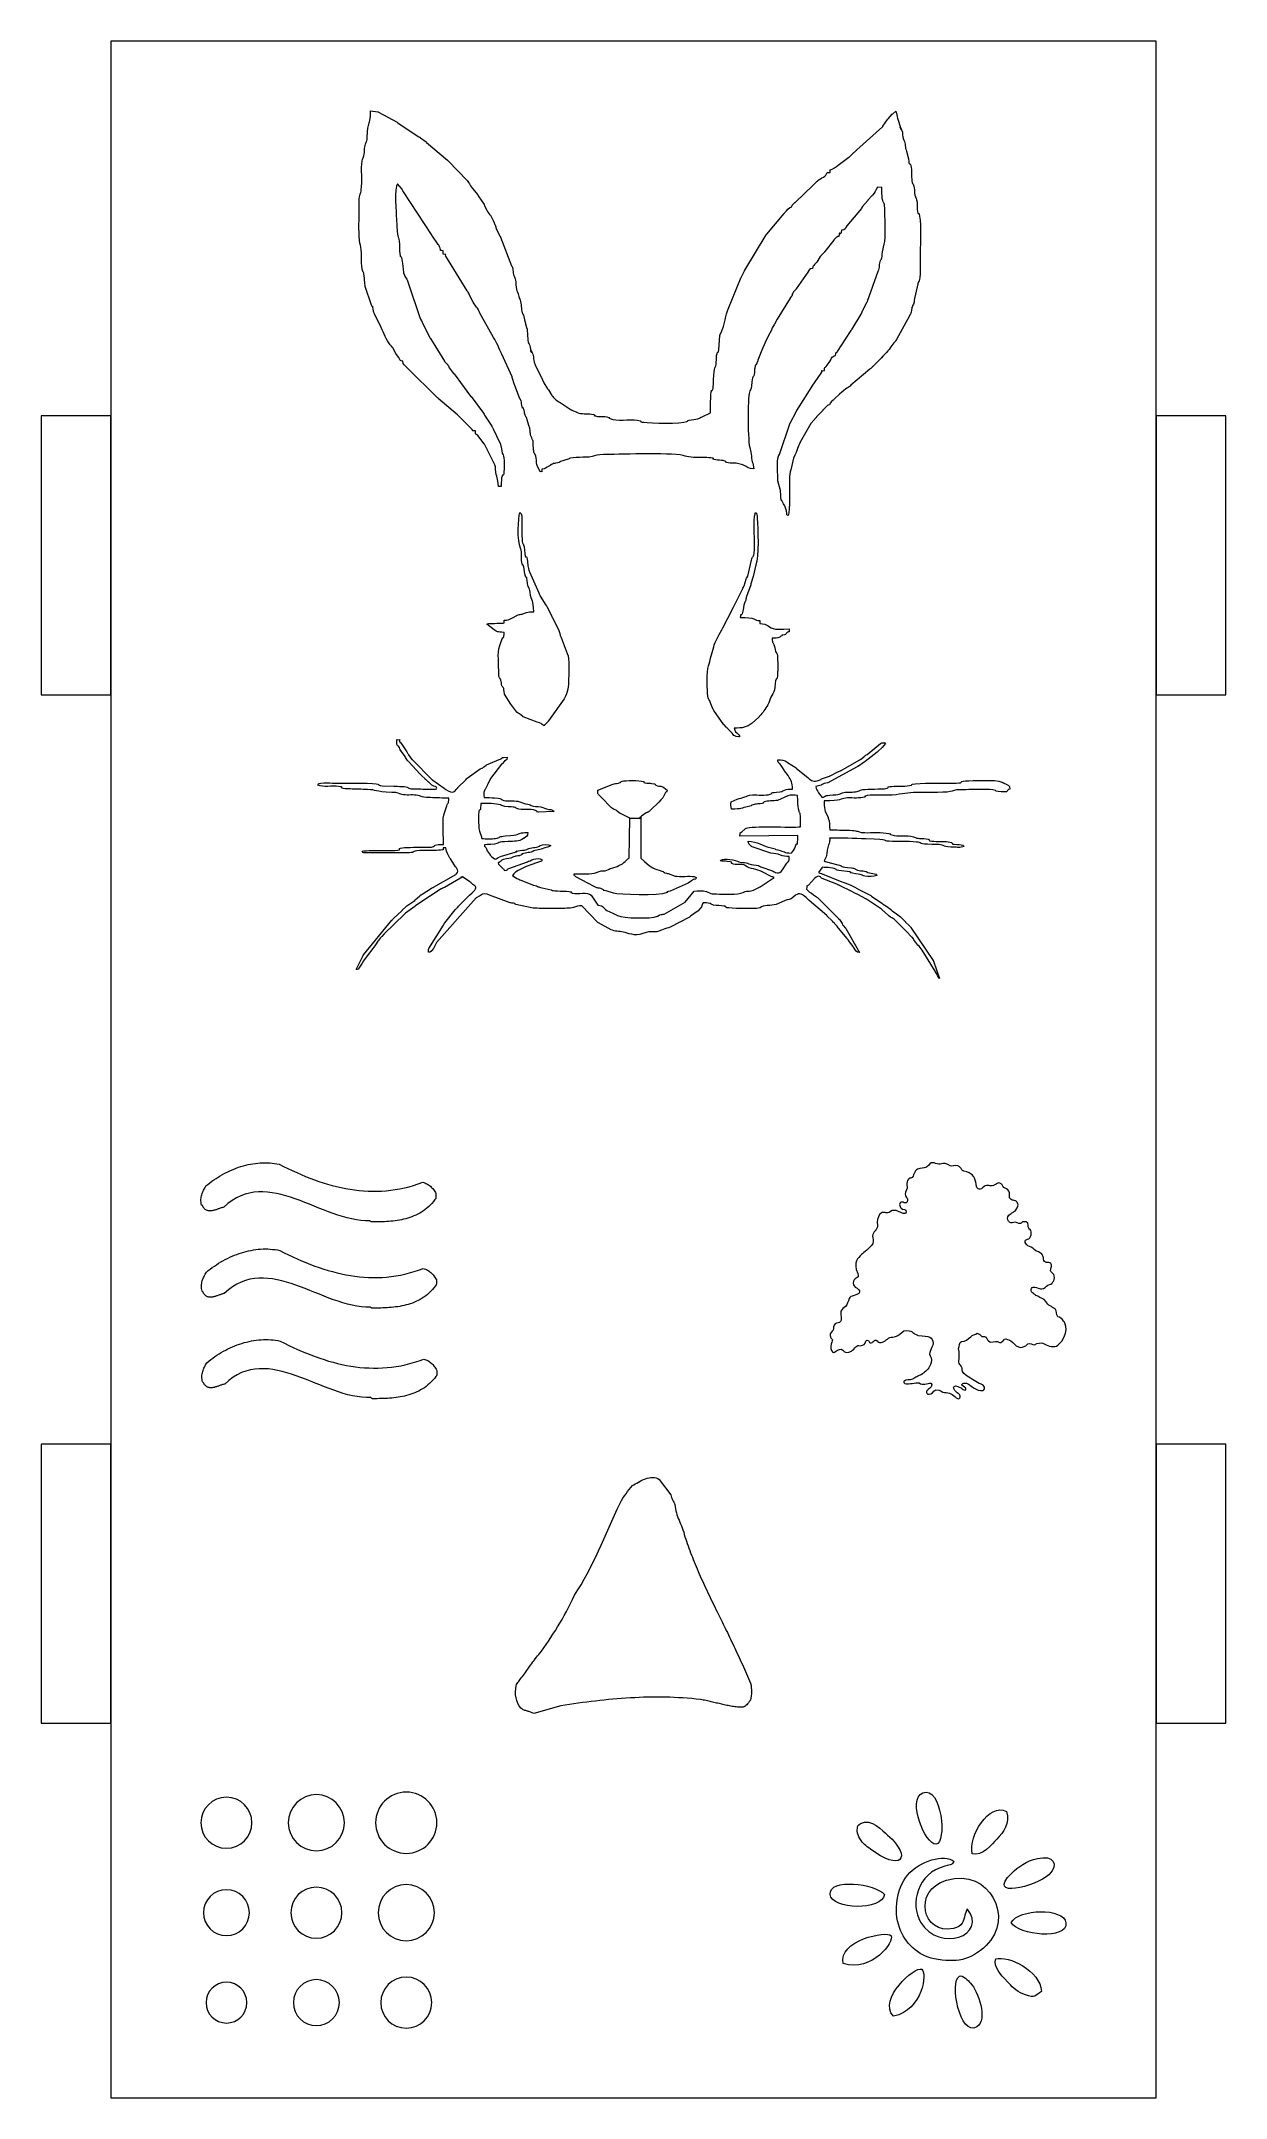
# Model space of a CAD drawing. Header units: millimetres. Extents: x -267 to -97, y 126 to 420.
import ezdxf

# ---------------------------------------------------------------- set-up
doc = ezdxf.new("R2010")
doc.units = ezdxf.units.MM
doc.header["$MEASUREMENT"] = 0
doc.layers.add('layer 1', color=7, linetype='Continuous')

msp = doc.modelspace()

# ---------------------------------------------------------------- linework, layer by layer
at = {"layer": 'layer 1', "color": 250, "lineweight": 9}
for points, knots in [([(-256.9995, 420.5), (-256.9995, 420.5), (-106.9995, 420.5), (-106.9995, 420.5), (-106.9995, 420.5), (-106.9995, 420.5), (-106.9995, 125.5), (-106.9995, 125.5), (-106.9995, 125.5), (-106.9995, 125.5), (-256.9995, 125.5), (-256.9995, 125.5), (-256.9995, 125.5), (-256.9995, 125.5), (-256.9995, 420.5), (-256.9995, 420.5)], [0, 0, 0, 0, 0.2, 0.2, 0.2, 0.2, 0.4, 0.4, 0.4, 0.4, 0.6, 0.6, 0.6, 0.6, 1, 1, 1, 1]), ([(-266.9995, 366.7504), (-266.9995, 366.7504), (-256.9995, 366.7504), (-256.9995, 366.7504), (-256.9995, 366.7504), (-256.9995, 366.7504), (-256.9995, 326.7504), (-256.9995, 326.7504), (-256.9995, 326.7504), (-256.9995, 326.7504), (-266.9995, 326.7504), (-266.9995, 326.7504), (-266.9995, 326.7504), (-266.9995, 326.7504), (-266.9995, 366.7504), (-266.9995, 366.7504)], [0, 0, 0, 0, 0.2, 0.2, 0.2, 0.2, 0.4, 0.4, 0.4, 0.4, 0.6, 0.6, 0.6, 0.6, 1, 1, 1, 1]), ([(-106.9995, 366.7504), (-106.9995, 366.7504), (-96.9995, 366.7504), (-96.9995, 366.7504), (-96.9995, 366.7504), (-96.9995, 366.7504), (-96.9995, 326.7504), (-96.9995, 326.7504), (-96.9995, 326.7504), (-96.9995, 326.7504), (-106.9995, 326.7504), (-106.9995, 326.7504), (-106.9995, 326.7504), (-106.9995, 326.7504), (-106.9995, 366.7504), (-106.9995, 366.7504)], [0, 0, 0, 0, 0.2, 0.2, 0.2, 0.2, 0.4, 0.4, 0.4, 0.4, 0.6, 0.6, 0.6, 0.6, 1, 1, 1, 1]), ([(-219.5043, 251.1416), (-219.5043, 251.1416), (-219.2195, 251.1416), (-219.2195, 251.1416), (-219.2195, 251.1416), (-219.2195, 251.1416), (-218.9311, 251.1463), (-218.9311, 251.1463), (-218.9311, 251.1463), (-218.9311, 251.1463), (-218.6381, 251.1512), (-218.6381, 251.1512), (-218.6381, 251.1512), (-218.6381, 251.1512), (-218.3366, 251.1551), (-218.3366, 251.1551), (-218.3366, 251.1551), (-218.3366, 251.1551), (-218.0388, 251.1637), (-218.0388, 251.1637), (-218.0388, 251.1637), (-218.0388, 251.1637), (-217.7373, 251.1725), (-217.7373, 251.1725), (-217.7373, 251.1725), (-217.7373, 251.1725), (-217.4356, 251.1899), (-217.4356, 251.1899), (-217.4356, 251.1899), (-217.4356, 251.1899), (-217.1257, 251.2121), (-217.1257, 251.2121), (-217.1257, 251.2121), (-217.1257, 251.2121), (-216.8205, 251.2381), (-216.8205, 251.2381), (-216.8205, 251.2381), (-216.8205, 251.2381), (-216.519, 251.269), (-216.519, 251.269), (-216.519, 251.269), (-216.519, 251.269), (-216.209, 251.3086), (-216.209, 251.3086), (-216.209, 251.3086), (-216.209, 251.3086), (-215.8991, 251.352), (-215.8991, 251.352), (-215.8991, 251.352), (-215.8991, 251.352), (-215.5976, 251.4003), (-215.5976, 251.4003), (-215.5976, 251.4003), (-215.5976, 251.4003), (-215.2913, 251.4573), (-215.2913, 251.4573), (-215.2913, 251.4573), (-215.2913, 251.4573), (-214.9898, 251.5277), (-214.9898, 251.5277), (-214.9898, 251.5277), (-214.9898, 251.5277), (-214.6835, 251.5973), (-214.6835, 251.5973), (-214.6835, 251.5973), (-214.6835, 251.5973), (-214.3905, 251.6851), (-214.3905, 251.6851), (-214.3905, 251.6851), (-214.3905, 251.6851), (-214.0935, 251.7768), (-214.0935, 251.7768), (-214.0935, 251.7768), (-214.0935, 251.7768), (-213.8005, 251.8772), (-213.8005, 251.8772), (-213.8005, 251.8772), (-213.8005, 251.8772), (-213.5122, 251.9911), (-213.5122, 251.9911), (-213.5122, 251.9911), (-213.5122, 251.9911), (-213.2274, 252.1186), (-213.2274, 252.1186), (-213.2274, 252.1186), (-213.2274, 252.1186), (-212.9466, 252.2499), (-212.9466, 252.2499), (-212.9466, 252.2499), (-212.9466, 252.2499), (-212.6711, 252.3986), (-212.6711, 252.3986), (-212.6711, 252.3986), (-212.6711, 252.3986), (-212.3987, 252.5559), (-212.3987, 252.5559), (-212.3987, 252.5559), (-212.3987, 252.5559), (-212.1355, 252.7267), (-212.1355, 252.7267), (-212.1355, 252.7267), (-212.1355, 252.7267), (-211.8808, 252.915), (-211.8808, 252.915), (-211.8808, 252.915), (-211.8808, 252.915), (-211.6299, 253.1119), (-211.6299, 253.1119), (-211.6299, 253.1119), (-211.6299, 253.1119), (-211.3883, 253.3312), (-211.3883, 253.3312), (-211.3883, 253.3312), (-211.3883, 253.3312), (-211.1542, 253.5589), (-211.1542, 253.5589), (-211.1542, 253.5589), (-211.1542, 253.5589), (-210.9257, 253.7994), (-210.9257, 253.7994), (-210.9257, 253.7994), (-210.9257, 253.7994), (-210.7046, 254.0629), (-210.7046, 254.0629), (-210.7046, 254.0629), (-210.7046, 254.0629), (-210.4959, 254.338), (-210.4959, 254.338), (-210.4959, 254.338), (-210.4959, 254.338), (-210.4453, 254.3776), (-210.4453, 254.3776), (-210.4453, 254.3776), (-210.4453, 254.3776), (-210.4069, 254.4259), (-210.4069, 254.4259), (-210.4069, 254.4259), (-210.4069, 254.4259), (-210.3817, 254.4742), (-210.3817, 254.4742), (-210.3817, 254.4742), (-210.3817, 254.4742), (-210.3649, 254.5262), (-210.3649, 254.5262), (-210.3649, 254.5262), (-210.3649, 254.5262), (-210.3517, 254.5794), (-210.3517, 254.5794), (-210.3517, 254.5794), (-210.3517, 254.5794), (-210.3479, 254.6141), (-210.3479, 254.6141), (-210.3479, 254.6141), (-210.3479, 254.6141), (-210.3433, 254.645), (-210.3433, 254.645), (-210.3433, 254.645), (-210.3433, 254.645), (-210.3433, 254.6537), (-210.3433, 254.6537), (-210.3433, 254.6537), (-210.3433, 254.6537), (-210.3433, 255.201), (-210.3433, 255.201), (-210.3433, 255.201), (-210.3433, 255.201), (-210.4285, 255.3585), (-210.4285, 255.3585), (-210.4285, 255.3585), (-210.4285, 255.3585), (-210.5221, 255.5071), (-210.5221, 255.5071), (-210.5221, 255.5071), (-210.5221, 255.5071), (-210.6148, 255.6519), (-210.6148, 255.6519), (-210.6148, 255.6519), (-210.6148, 255.6519), (-210.7131, 255.7879), (-210.7131, 255.7879), (-210.7131, 255.7879), (-210.7131, 255.7879), (-210.8152, 255.9144), (-210.8152, 255.9144), (-210.8152, 255.9144), (-210.8152, 255.9144), (-210.9257, 256.0332), (-210.9257, 256.0332), (-210.9257, 256.0332), (-210.9257, 256.0332), (-211.0353, 256.1461), (-211.0353, 256.1461), (-211.0353, 256.1461), (-211.0353, 256.1461), (-211.1458, 256.2514), (-211.1458, 256.2514), (-211.1458, 256.2514), (-211.1458, 256.2514), (-211.2693, 256.3527), (-211.2693, 256.3527), (-211.2693, 256.3527), (-211.2693, 256.3527), (-211.3921, 256.4445), (-211.3921, 256.4445), (-211.3921, 256.4445), (-211.3921, 256.4445), (-211.5203, 256.5274), (-211.5203, 256.5274), (-211.5203, 256.5274), (-211.5203, 256.5274), (-211.6514, 256.6067), (-211.6514, 256.6067), (-211.6514, 256.6067), (-211.6514, 256.6067), (-211.7919, 256.6723), (-211.7919, 256.6723), (-211.7919, 256.6723), (-211.7919, 256.6723), (-211.9361, 256.7379), (-211.9361, 256.7379), (-211.9361, 256.7379), (-211.9361, 256.7379), (-212.085, 256.79), (-212.085, 256.79), (-212.085, 256.79), (-212.085, 256.79), (-212.2377, 256.8383), (-212.2377, 256.8383), (-212.2377, 256.8383), (-212.2377, 256.8383), (-212.8959, 256.598), (-212.8959, 256.598), (-212.8959, 256.598), (-212.8959, 256.598), (-213.5543, 256.3788), (-213.5543, 256.3788), (-213.5543, 256.3788), (-213.5543, 256.3788), (-214.2125, 256.1905), (-214.2125, 256.1905), (-214.2125, 256.1905), (-214.2125, 256.1905), (-214.8708, 256.0236), (-214.8708, 256.0236), (-214.8708, 256.0236), (-214.8708, 256.0236), (-215.5245, 255.8835), (-215.5245, 255.8835), (-215.5245, 255.8835), (-215.5245, 255.8835), (-216.179, 255.7697), (-216.179, 255.7697), (-216.179, 255.7697), (-216.179, 255.7697), (-216.8326, 255.6779), (-216.8326, 255.6779), (-216.8326, 255.6779), (-216.8326, 255.6779), (-217.4872, 255.6036), (-217.4872, 255.6036), (-217.4872, 255.6036), (-217.4872, 255.6036), (-218.1408, 255.5554), (-218.1408, 255.5554), (-218.1408, 255.5554), (-218.1408, 255.5554), (-218.7954, 255.534), (-218.7954, 255.534), (-218.7954, 255.534), (-218.7954, 255.534), (-219.4452, 255.534), (-219.4452, 255.534), (-219.4452, 255.534), (-219.4452, 255.534), (-220.0905, 255.5514), (-220.0905, 255.5514), (-220.0905, 255.5514), (-220.0905, 255.5514), (-220.7404, 255.5862), (-220.7404, 255.5862), (-220.7404, 255.5862), (-220.7404, 255.5862), (-221.3855, 255.6432), (-221.3855, 255.6432), (-221.3855, 255.6432), (-221.3855, 255.6432), (-222.0317, 255.7175), (-222.0317, 255.7175), (-222.0317, 255.7175), (-222.0317, 255.7175), (-222.6768, 255.818), (-222.6768, 255.818), (-222.6768, 255.818), (-222.6768, 255.818), (-223.3221, 255.9279), (-223.3221, 255.9279), (-223.3221, 255.9279), (-223.3221, 255.9279), (-223.9635, 256.0592), (-223.9635, 256.0592), (-223.9635, 256.0592), (-223.9635, 256.0592), (-224.6049, 256.2079), (-224.6049, 256.2079), (-224.6049, 256.2079), (-224.6049, 256.2079), (-225.2417, 256.374), (-225.2417, 256.374), (-225.2417, 256.374), (-225.2417, 256.374), (-225.8879, 256.5497), (-225.8879, 256.5497), (-225.8879, 256.5497), (-225.8879, 256.5497), (-226.5246, 256.7467), (-226.5246, 256.7467), (-226.5246, 256.7467), (-226.5246, 256.7467), (-227.1576, 256.9523), (-227.1576, 256.9523), (-227.1576, 256.9523), (-227.1576, 256.9523), (-227.7943, 257.1801), (-227.7943, 257.1801), (-227.7943, 257.1801), (-227.7943, 257.1801), (-228.432, 257.4166), (-228.432, 257.4166), (-228.432, 257.4166), (-228.432, 257.4166), (-229.0641, 257.6657), (-229.0641, 257.6657), (-229.0641, 257.6657), (-229.0641, 257.6657), (-229.6934, 257.9283), (-229.6934, 257.9283), (-229.6934, 257.9283), (-229.6934, 257.9283), (-230.3255, 258.2043), (-230.3255, 258.2043), (-230.3255, 258.2043), (-230.3255, 258.2043), (-230.9547, 258.493), (-230.9547, 258.493), (-230.9547, 258.493), (-230.9547, 258.493), (-231.583, 258.7914), (-231.583, 258.7914), (-231.583, 258.7914), (-231.583, 258.7914), (-232.2076, 259.0974), (-232.2076, 259.0974), (-232.2076, 259.0974), (-232.2076, 259.0974), (-232.836, 259.413), (-232.836, 259.413), (-232.836, 259.413), (-232.836, 259.413), (-233.1675, 259.4826), (-233.1675, 259.4826), (-233.1675, 259.4826), (-233.1675, 259.4826), (-233.5064, 259.5357), (-233.5064, 259.5357), (-233.5064, 259.5357), (-233.5064, 259.5357), (-233.8464, 259.5753), (-233.8464, 259.5753), (-233.8464, 259.5753), (-233.8464, 259.5753), (-234.1909, 259.6051), (-234.1909, 259.6051), (-234.1909, 259.6051), (-234.1909, 259.6051), (-234.53, 259.6273), (-234.53, 259.6273), (-234.53, 259.6273), (-234.53, 259.6273), (-234.8746, 259.6322), (-234.8746, 259.6322), (-234.8746, 259.6322), (-234.8746, 259.6322), (-235.2229, 259.6273), (-235.2229, 259.6273), (-235.2229, 259.6273), (-235.2229, 259.6273), (-235.5667, 259.6051), (-235.5667, 259.6051), (-235.5667, 259.6051), (-235.5667, 259.6051), (-235.9149, 259.5792), (-235.9149, 259.5792), (-235.9149, 259.5792), (-235.9149, 259.5792), (-236.2586, 259.5357), (-236.2586, 259.5357), (-236.2586, 259.5357), (-236.2586, 259.5357), (-236.607, 259.4923), (-236.607, 259.4923), (-236.607, 259.4923), (-236.607, 259.4923), (-236.9515, 259.4266), (-236.9515, 259.4266), (-236.9515, 259.4266), (-236.9515, 259.4266), (-237.2952, 259.3561), (-237.2952, 259.3561), (-237.2952, 259.3561), (-237.2952, 259.3561), (-237.6436, 259.2731), (-237.6436, 259.2731), (-237.6436, 259.2731), (-237.6436, 259.2731), (-237.9835, 259.1852), (-237.9835, 259.1852), (-237.9835, 259.1852), (-237.9835, 259.1852), (-238.3272, 259.0849), (-238.3272, 259.0849), (-238.3272, 259.0849), (-238.3272, 259.0849), (-238.6671, 258.9749), (-238.6671, 258.9749), (-238.6671, 258.9749), (-238.6671, 258.9749), (-239.007, 258.8482), (-239.007, 258.8482), (-239.007, 258.8482), (-239.007, 258.8482), (-239.3384, 258.7208), (-239.3384, 258.7208), (-239.3384, 258.7208), (-239.3384, 258.7208), (-239.6737, 258.5809), (-239.6737, 258.5809), (-239.6737, 258.5809), (-239.6737, 258.5809), (-240.0005, 258.436), (-240.0005, 258.436), (-240.0005, 258.436), (-240.0005, 258.436), (-240.3273, 258.2836), (-240.3273, 258.2836), (-240.3273, 258.2836), (-240.3273, 258.2836), (-240.6504, 258.1165), (-240.6504, 258.1165), (-240.6504, 258.1165), (-240.6504, 258.1165), (-240.9735, 257.9417), (-240.9735, 257.9417), (-240.9735, 257.9417), (-240.9735, 257.9417), (-241.2872, 257.7622), (-241.2872, 257.7622), (-241.2872, 257.7622), (-241.2872, 257.7622), (-241.5971, 257.574), (-241.5971, 257.574), (-241.5971, 257.574), (-241.5971, 257.574), (-241.9034, 257.3771), (-241.9034, 257.3771), (-241.9034, 257.3771), (-241.9034, 257.3771), (-242.2096, 257.1753), (-242.2096, 257.1753), (-242.2096, 257.1753), (-242.2096, 257.1753), (-242.5017, 256.9657), (-242.5017, 256.9657), (-242.5017, 256.9657), (-242.5017, 256.9657), (-242.7948, 256.7467), (-242.7948, 256.7467), (-242.7948, 256.7467), (-242.7948, 256.7467), (-243.0794, 256.5189), (-243.0794, 256.5189), (-243.0794, 256.5189), (-243.0794, 256.5189), (-243.3604, 256.2909), (-243.3604, 256.2909), (-243.3604, 256.2909), (-243.3604, 256.2909), (-243.4446, 256.1423), (-243.4446, 256.1423), (-243.4446, 256.1423), (-243.4446, 256.1423), (-243.5299, 255.9937), (-243.5299, 255.9937), (-243.5299, 255.9937), (-243.5299, 255.9937), (-243.6105, 255.8401), (-243.6105, 255.8401), (-243.6105, 255.8401), (-243.6105, 255.8401), (-243.691, 255.6915), (-243.691, 255.6915), (-243.691, 255.6915), (-243.691, 255.6915), (-243.764, 255.534), (-243.764, 255.534), (-243.764, 255.534), (-243.764, 255.534), (-243.8313, 255.372), (-243.8313, 255.372), (-243.8313, 255.372), (-243.8313, 255.372), (-243.8914, 255.2097), (-243.8914, 255.2097), (-243.8914, 255.2097), (-243.8914, 255.2097), (-243.9466, 255.0437), (-243.9466, 255.0437), (-243.9466, 255.0437), (-243.9466, 255.0437), (-243.9888, 254.8729), (-243.9888, 254.8729), (-243.9888, 254.8729), (-243.9888, 254.8729), (-244.0271, 254.702), (-244.0271, 254.702), (-244.0271, 254.702), (-244.0271, 254.702), (-244.0524, 254.5224), (-244.0524, 254.5224), (-244.0524, 254.5224), (-244.0524, 254.5224), (-244.0655, 254.338), (-244.0655, 254.338), (-244.0655, 254.338), (-244.0655, 254.338), (-244.0609, 254.1497), (-244.0609, 254.1497), (-244.0609, 254.1497), (-244.0609, 254.1497), (-244.0439, 253.9577), (-244.0439, 253.9577), (-244.0439, 253.9577), (-244.0439, 253.9577), (-244.0139, 253.7646), (-244.0139, 253.7646), (-244.0139, 253.7646), (-244.0139, 253.7646), (-243.9672, 253.5589), (-243.9672, 253.5589), (-243.9672, 253.5589), (-243.9672, 253.5589), (-243.912, 253.5241), (-243.912, 253.5241), (-243.912, 253.5241), (-243.912, 253.5241), (-243.8651, 253.4798), (-243.8651, 253.4798), (-243.8651, 253.4798), (-243.8651, 253.4798), (-243.8277, 253.4276), (-243.8277, 253.4276), (-243.8277, 253.4276), (-243.8277, 253.4276), (-243.7977, 253.3755), (-243.7977, 253.3755), (-243.7977, 253.3755), (-243.7977, 253.3755), (-243.7724, 253.3273), (-243.7724, 253.3273), (-243.7724, 253.3273), (-243.7724, 253.3273), (-243.7509, 253.2877), (-243.7509, 253.2877), (-243.7509, 253.2877), (-243.7509, 253.2877), (-243.7425, 253.2568), (-243.7425, 253.2568), (-243.7425, 253.2568), (-243.7425, 253.2568), (-243.7378, 253.2481), (-243.7378, 253.2481), (-243.7378, 253.2481), (-243.7378, 253.2481), (-243.6657, 253.1515), (-243.6657, 253.1515), (-243.6657, 253.1515), (-243.6657, 253.1515), (-243.5898, 253.0686), (-243.5898, 253.0686), (-243.5898, 253.0686), (-243.5898, 253.0686), (-243.5168, 252.9893), (-243.5168, 252.9893), (-243.5168, 252.9893), (-243.5168, 252.9893), (-243.441, 252.9285), (-243.441, 252.9285), (-243.441, 252.9285), (-243.441, 252.9285), (-243.3558, 252.8715), (-243.3558, 252.8715), (-243.3558, 252.8715), (-243.3558, 252.8715), (-243.279, 252.8195), (-243.279, 252.8195), (-243.279, 252.8195), (-243.279, 252.8195), (-243.1899, 252.7837), (-243.1899, 252.7837), (-243.1899, 252.7837), (-243.1899, 252.7837), (-243.1057, 252.7537), (-243.1057, 252.7537), (-243.1057, 252.7537), (-243.1057, 252.7537), (-243.0205, 252.7316), (-243.0205, 252.7316), (-243.0205, 252.7316), (-243.0205, 252.7316), (-242.9315, 252.7181), (-242.9315, 252.7181), (-242.9315, 252.7181), (-242.9315, 252.7181), (-242.8417, 252.7094), (-242.8417, 252.7094), (-242.8417, 252.7094), (-242.8417, 252.7094), (-242.7526, 252.7055), (-242.7526, 252.7055), (-242.7526, 252.7055), (-242.7526, 252.7055), (-242.6591, 252.7094), (-242.6591, 252.7094), (-242.6591, 252.7094), (-242.6591, 252.7094), (-242.5663, 252.7181), (-242.5663, 252.7181), (-242.5663, 252.7181), (-242.5663, 252.7181), (-242.4727, 252.7316), (-242.4727, 252.7316), (-242.4727, 252.7316), (-242.4727, 252.7316), (-242.3744, 252.7537), (-242.3744, 252.7537), (-242.3744, 252.7537), (-242.3744, 252.7537), (-242.277, 252.775), (-242.277, 252.775), (-242.277, 252.775), (-242.277, 252.775), (-242.1833, 252.8011), (-242.1833, 252.8011), (-242.1833, 252.8011), (-242.1833, 252.8011), (-242.0859, 252.8281), (-242.0859, 252.8281), (-242.0859, 252.8281), (-242.0859, 252.8281), (-241.9838, 252.8581), (-241.9838, 252.8581), (-241.9838, 252.8581), (-241.9838, 252.8581), (-241.8864, 252.8938), (-241.8864, 252.8938), (-241.8864, 252.8938), (-241.8864, 252.8938), (-241.789, 252.9285), (-241.789, 252.9285), (-241.789, 252.9285), (-241.789, 252.9285), (-241.6907, 252.9594), (-241.6907, 252.9594), (-241.6907, 252.9594), (-241.6907, 252.9594), (-241.5887, 252.998), (-241.5887, 252.998), (-241.5887, 252.998), (-241.5887, 252.998), (-241.4875, 253.0337), (-241.4875, 253.0337), (-241.4875, 253.0337), (-241.4875, 253.0337), (-241.3892, 253.0686), (-241.3892, 253.0686), (-241.3892, 253.0686), (-241.3892, 253.0686), (-241.2872, 253.1033), (-241.2872, 253.1033), (-241.2872, 253.1033), (-241.2872, 253.1033), (-241.1861, 253.1391), (-241.1861, 253.1391), (-241.1861, 253.1391), (-241.1861, 253.1391), (-241.0877, 253.1689), (-241.0877, 253.1689), (-241.0877, 253.1689), (-241.0877, 253.1689), (-240.9856, 253.1998), (-240.9856, 253.1998), (-240.9856, 253.1998), (-240.9856, 253.1998), (-240.8882, 253.2259), (-240.8882, 253.2259), (-240.8882, 253.2259), (-240.8882, 253.2259), (-240.7862, 253.2481), (-240.7862, 253.2481), (-240.7862, 253.2481), (-240.7862, 253.2481), (-240.1962, 253.7733), (-240.1962, 253.7733), (-240.1962, 253.7733), (-240.1962, 253.7733), (-239.5931, 254.2154), (-239.5931, 254.2154), (-239.5931, 254.2154), (-239.5931, 254.2154), (-238.9817, 254.5832), (-238.9817, 254.5832), (-238.9817, 254.5832), (-238.9817, 254.5832), (-238.3609, 254.8816), (-238.3609, 254.8816), (-238.3609, 254.8816), (-238.3609, 254.8816), (-237.741, 255.1132), (-237.741, 255.1132), (-237.741, 255.1132), (-237.741, 255.1132), (-237.1079, 255.2792), (-237.1079, 255.2792), (-237.1079, 255.2792), (-237.1079, 255.2792), (-236.4711, 255.3932), (-236.4711, 255.3932), (-236.4711, 255.3932), (-236.4711, 255.3932), (-235.826, 255.4462), (-235.826, 255.4462), (-235.826, 255.4462), (-235.826, 255.4462), (-235.1761, 255.4501), (-235.1761, 255.4501), (-235.1761, 255.4501), (-235.1761, 255.4501), (-234.5262, 255.4153), (-234.5262, 255.4153), (-234.5262, 255.4153), (-234.5262, 255.4153), (-233.868, 255.3276), (-233.868, 255.3276), (-233.868, 255.3276), (-233.868, 255.3276), (-233.2049, 255.2097), (-233.2049, 255.2097), (-233.2049, 255.2097), (-233.2049, 255.2097), (-232.5382, 255.0562), (-232.5382, 255.0562), (-232.5382, 255.0562), (-232.5382, 255.0562), (-231.8715, 254.8729), (-231.8715, 254.8729), (-231.8715, 254.8729), (-231.8715, 254.8729), (-231.201, 254.6662), (-231.201, 254.6662), (-231.201, 254.6662), (-231.201, 254.6662), (-230.5259, 254.4394), (-230.5259, 254.4394), (-230.5259, 254.4394), (-230.5259, 254.4394), (-229.8497, 254.1942), (-229.8497, 254.1942), (-229.8497, 254.1942), (-229.8497, 254.1942), (-229.1745, 253.9354), (-229.1745, 253.9354), (-229.1745, 253.9354), (-229.1745, 253.9354), (-228.4957, 253.668), (-228.4957, 253.668), (-228.4957, 253.668), (-228.4957, 253.668), (-227.8159, 253.3967), (-227.8159, 253.3967), (-227.8159, 253.3967), (-227.8159, 253.3967), (-227.1407, 253.1254), (-227.1407, 253.1254), (-227.1407, 253.1254), (-227.1407, 253.1254), (-226.4609, 252.8581), (-226.4609, 252.8581), (-226.4609, 252.8581), (-226.4609, 252.8581), (-225.7857, 252.5955), (-225.7857, 252.5955), (-225.7857, 252.5955), (-225.7857, 252.5955), (-225.1106, 252.3503), (-225.1106, 252.3503), (-225.1106, 252.3503), (-225.1106, 252.3503), (-224.4391, 252.1186), (-224.4391, 252.1186), (-224.4391, 252.1186), (-224.4391, 252.1186), (-223.7687, 251.9042), (-223.7687, 251.9042), (-223.7687, 251.9042), (-223.7687, 251.9042), (-223.1019, 251.7198), (-223.1019, 251.7198), (-223.1019, 251.7198), (-223.1019, 251.7198), (-222.4306, 251.5625), (-222.4306, 251.5625), (-222.4306, 251.5625), (-222.4306, 251.5625), (-221.7685, 251.4399), (-221.7685, 251.4399), (-221.7685, 251.4399), (-221.7685, 251.4399), (-221.1103, 251.3482), (-221.1103, 251.3482), (-221.1103, 251.3482), (-221.1103, 251.3482), (-220.4603, 251.2999), (-220.4603, 251.2999), (-220.4603, 251.2999), (-220.4603, 251.2999), (-219.8105, 251.2999), (-219.8105, 251.2999), (-219.8105, 251.2999), (-219.8105, 251.2999), (-219.759, 251.2468), (-219.759, 251.2468), (-219.759, 251.2468), (-219.759, 251.2468), (-219.7206, 251.2071), (-219.7206, 251.2071), (-219.7206, 251.2071), (-219.7206, 251.2071), (-219.6869, 251.1774), (-219.6869, 251.1774), (-219.6869, 251.1774), (-219.6869, 251.1774), (-219.6569, 251.1637), (-219.6569, 251.1637), (-219.6569, 251.1637), (-219.6569, 251.1637), (-219.6278, 251.1512), (-219.6278, 251.1512), (-219.6278, 251.1512), (-219.6278, 251.1512), (-219.5979, 251.1463), (-219.5979, 251.1463), (-219.5979, 251.1463), (-219.5979, 251.1463), (-219.5558, 251.1416), (-219.5558, 251.1416), (-219.5558, 251.1416), (-219.5558, 251.1416), (-219.5043, 251.1416), (-219.5043, 251.1416)], [0, 0, 0, 0, 0.00458716, 0.00458716, 0.00458716, 0.00458716, 0.00917431, 0.00917431, 0.00917431, 0.00917431, 0.01376147, 0.01376147, 0.01376147, 0.01376147, 0.01834862, 0.01834862, 0.01834862, 0.01834862, 0.02293578, 0.02293578, 0.02293578, 0.02293578, 0.02752294, 0.02752294, 0.02752294, 0.02752294, 0.03211009, 0.03211009, 0.03211009, 0.03211009, 0.03669725, 0.03669725, 0.03669725, 0.03669725, 0.0412844, 0.0412844, 0.0412844, 0.0412844, 0.04587156, 0.04587156, 0.04587156, 0.04587156, 0.05045872, 0.05045872, 0.05045872, 0.05045872, 0.05504587, 0.05504587, 0.05504587, 0.05504587, 0.05963303, 0.05963303, 0.05963303, 0.05963303, 0.06422018, 0.06422018, 0.06422018, 0.06422018, 0.06880734, 0.06880734, 0.06880734, 0.06880734, 0.0733945, 0.0733945, 0.0733945, 0.0733945, 0.07798165, 0.07798165, 0.07798165, 0.07798165, 0.08256881, 0.08256881, 0.08256881, 0.08256881, 0.08715596, 0.08715596, 0.08715596, 0.08715596, 0.09174312, 0.09174312, 0.09174312, 0.09174312, 0.09633028, 0.09633028, 0.09633028, 0.09633028, 0.10091743, 0.10091743, 0.10091743, 0.10091743, 0.10550459, 0.10550459, 0.10550459, 0.10550459, 0.11009174, 0.11009174, 0.11009174, 0.11009174, 0.1146789, 0.1146789, 0.1146789, 0.1146789, 0.11926606, 0.11926606, 0.11926606, 0.11926606, 0.12385321, 0.12385321, 0.12385321, 0.12385321, 0.12844037, 0.12844037, 0.12844037, 0.12844037, 0.13302752, 0.13302752, 0.13302752, 0.13302752, 0.13761468, 0.13761468, 0.13761468, 0.13761468, 0.14220183, 0.14220183, 0.14220183, 0.14220183, 0.14678899, 0.14678899, 0.14678899, 0.14678899, 0.15137615, 0.15137615, 0.15137615, 0.15137615, 0.1559633, 0.1559633, 0.1559633, 0.1559633, 0.16055046, 0.16055046, 0.16055046, 0.16055046, 0.16513761, 0.16513761, 0.16513761, 0.16513761, 0.16972477, 0.16972477, 0.16972477, 0.16972477, 0.17431193, 0.17431193, 0.17431193, 0.17431193, 0.17889908, 0.17889908, 0.17889908, 0.17889908, 0.18348624, 0.18348624, 0.18348624, 0.18348624, 0.18807339, 0.18807339, 0.18807339, 0.18807339, 0.19266055, 0.19266055, 0.19266055, 0.19266055, 0.19724771, 0.19724771, 0.19724771, 0.19724771, 0.20183486, 0.20183486, 0.20183486, 0.20183486, 0.20642202, 0.20642202, 0.20642202, 0.20642202, 0.21100917, 0.21100917, 0.21100917, 0.21100917, 0.21559633, 0.21559633, 0.21559633, 0.21559633, 0.22018349, 0.22018349, 0.22018349, 0.22018349, 0.22477064, 0.22477064, 0.22477064, 0.22477064, 0.2293578, 0.2293578, 0.2293578, 0.2293578, 0.23394495, 0.23394495, 0.23394495, 0.23394495, 0.23853211, 0.23853211, 0.23853211, 0.23853211, 0.24311927, 0.24311927, 0.24311927, 0.24311927, 0.24770642, 0.24770642, 0.24770642, 0.24770642, 0.25229358, 0.25229358, 0.25229358, 0.25229358, 0.25688073, 0.25688073, 0.25688073, 0.25688073, 0.26146789, 0.26146789, 0.26146789, 0.26146789, 0.26605505, 0.26605505, 0.26605505, 0.26605505, 0.2706422, 0.2706422, 0.2706422, 0.2706422, 0.27522936, 0.27522936, 0.27522936, 0.27522936, 0.27981651, 0.27981651, 0.27981651, 0.27981651, 0.28440367, 0.28440367, 0.28440367, 0.28440367, 0.28899083, 0.28899083, 0.28899083, 0.28899083, 0.29357798, 0.29357798, 0.29357798, 0.29357798, 0.29816514, 0.29816514, 0.29816514, 0.29816514, 0.30275229, 0.30275229, 0.30275229, 0.30275229, 0.30733945, 0.30733945, 0.30733945, 0.30733945, 0.31192661, 0.31192661, 0.31192661, 0.31192661, 0.31651376, 0.31651376, 0.31651376, 0.31651376, 0.32110092, 0.32110092, 0.32110092, 0.32110092, 0.32568807, 0.32568807, 0.32568807, 0.32568807, 0.33027523, 0.33027523, 0.33027523, 0.33027523, 0.33486239, 0.33486239, 0.33486239, 0.33486239, 0.33944954, 0.33944954, 0.33944954, 0.33944954, 0.3440367, 0.3440367, 0.3440367, 0.3440367, 0.34862385, 0.34862385, 0.34862385, 0.34862385, 0.35321101, 0.35321101, 0.35321101, 0.35321101, 0.35779817, 0.35779817, 0.35779817, 0.35779817, 0.36238532, 0.36238532, 0.36238532, 0.36238532, 0.36697248, 0.36697248, 0.36697248, 0.36697248, 0.37155963, 0.37155963, 0.37155963, 0.37155963, 0.37614679, 0.37614679, 0.37614679, 0.37614679, 0.38073394, 0.38073394, 0.38073394, 0.38073394, 0.3853211, 0.3853211, 0.3853211, 0.3853211, 0.38990826, 0.38990826, 0.38990826, 0.38990826, 0.39449541, 0.39449541, 0.39449541, 0.39449541, 0.39908257, 0.39908257, 0.39908257, 0.39908257, 0.40366972, 0.40366972, 0.40366972, 0.40366972, 0.40825688, 0.40825688, 0.40825688, 0.40825688, 0.41284404, 0.41284404, 0.41284404, 0.41284404, 0.41743119, 0.41743119, 0.41743119, 0.41743119, 0.42201835, 0.42201835, 0.42201835, 0.42201835, 0.4266055, 0.4266055, 0.4266055, 0.4266055, 0.43119266, 0.43119266, 0.43119266, 0.43119266, 0.43577982, 0.43577982, 0.43577982, 0.43577982, 0.44036697, 0.44036697, 0.44036697, 0.44036697, 0.44495413, 0.44495413, 0.44495413, 0.44495413, 0.44954128, 0.44954128, 0.44954128, 0.44954128, 0.45412844, 0.45412844, 0.45412844, 0.45412844, 0.4587156, 0.4587156, 0.4587156, 0.4587156, 0.46330275, 0.46330275, 0.46330275, 0.46330275, 0.46788991, 0.46788991, 0.46788991, 0.46788991, 0.47247706, 0.47247706, 0.47247706, 0.47247706, 0.47706422, 0.47706422, 0.47706422, 0.47706422, 0.48165138, 0.48165138, 0.48165138, 0.48165138, 0.48623853, 0.48623853, 0.48623853, 0.48623853, 0.49082569, 0.49082569, 0.49082569, 0.49082569, 0.49541284, 0.49541284, 0.49541284, 0.49541284, 0.5, 0.5, 0.5, 0.5, 0.50458716, 0.50458716, 0.50458716, 0.50458716, 0.50917431, 0.50917431, 0.50917431, 0.50917431, 0.51376147, 0.51376147, 0.51376147, 0.51376147, 0.51834862, 0.51834862, 0.51834862, 0.51834862, 0.52293578, 0.52293578, 0.52293578, 0.52293578, 0.52752294, 0.52752294, 0.52752294, 0.52752294, 0.53211009, 0.53211009, 0.53211009, 0.53211009, 0.53669725, 0.53669725, 0.53669725, 0.53669725, 0.5412844, 0.5412844, 0.5412844, 0.5412844, 0.54587156, 0.54587156, 0.54587156, 0.54587156, 0.55045872, 0.55045872, 0.55045872, 0.55045872, 0.55504587, 0.55504587, 0.55504587, 0.55504587, 0.55963303, 0.55963303, 0.55963303, 0.55963303, 0.56422018, 0.56422018, 0.56422018, 0.56422018, 0.56880734, 0.56880734, 0.56880734, 0.56880734, 0.5733945, 0.5733945, 0.5733945, 0.5733945, 0.57798165, 0.57798165, 0.57798165, 0.57798165, 0.58256881, 0.58256881, 0.58256881, 0.58256881, 0.58715596, 0.58715596, 0.58715596, 0.58715596, 0.59174312, 0.59174312, 0.59174312, 0.59174312, 0.59633028, 0.59633028, 0.59633028, 0.59633028, 0.60091743, 0.60091743, 0.60091743, 0.60091743, 0.60550459, 0.60550459, 0.60550459, 0.60550459, 0.61009174, 0.61009174, 0.61009174, 0.61009174, 0.6146789, 0.6146789, 0.6146789, 0.6146789, 0.61926606, 0.61926606, 0.61926606, 0.61926606, 0.62385321, 0.62385321, 0.62385321, 0.62385321, 0.62844037, 0.62844037, 0.62844037, 0.62844037, 0.63302752, 0.63302752, 0.63302752, 0.63302752, 0.63761468, 0.63761468, 0.63761468, 0.63761468, 0.64220183, 0.64220183, 0.64220183, 0.64220183, 0.64678899, 0.64678899, 0.64678899, 0.64678899, 0.65137615, 0.65137615, 0.65137615, 0.65137615, 0.6559633, 0.6559633, 0.6559633, 0.6559633, 0.66055046, 0.66055046, 0.66055046, 0.66055046, 0.66513761, 0.66513761, 0.66513761, 0.66513761, 0.66972477, 0.66972477, 0.66972477, 0.66972477, 0.67431193, 0.67431193, 0.67431193, 0.67431193, 0.67889908, 0.67889908, 0.67889908, 0.67889908, 0.68348624, 0.68348624, 0.68348624, 0.68348624, 0.68807339, 0.68807339, 0.68807339, 0.68807339, 0.69266055, 0.69266055, 0.69266055, 0.69266055, 0.69724771, 0.69724771, 0.69724771, 0.69724771, 0.70183486, 0.70183486, 0.70183486, 0.70183486, 0.70642202, 0.70642202, 0.70642202, 0.70642202, 0.71100917, 0.71100917, 0.71100917, 0.71100917, 0.71559633, 0.71559633, 0.71559633, 0.71559633, 0.72018349, 0.72018349, 0.72018349, 0.72018349, 0.72477064, 0.72477064, 0.72477064, 0.72477064, 0.7293578, 0.7293578, 0.7293578, 0.7293578, 0.73394495, 0.73394495, 0.73394495, 0.73394495, 0.73853211, 0.73853211, 0.73853211, 0.73853211, 0.74311927, 0.74311927, 0.74311927, 0.74311927, 0.74770642, 0.74770642, 0.74770642, 0.74770642, 0.75229358, 0.75229358, 0.75229358, 0.75229358, 0.75688073, 0.75688073, 0.75688073, 0.75688073, 0.76146789, 0.76146789, 0.76146789, 0.76146789, 0.76605505, 0.76605505, 0.76605505, 0.76605505, 0.7706422, 0.7706422, 0.7706422, 0.7706422, 0.77522936, 0.77522936, 0.77522936, 0.77522936, 0.77981651, 0.77981651, 0.77981651, 0.77981651, 0.78440367, 0.78440367, 0.78440367, 0.78440367, 0.78899083, 0.78899083, 0.78899083, 0.78899083, 0.79357798, 0.79357798, 0.79357798, 0.79357798, 0.79816514, 0.79816514, 0.79816514, 0.79816514, 0.80275229, 0.80275229, 0.80275229, 0.80275229, 0.80733945, 0.80733945, 0.80733945, 0.80733945, 0.81192661, 0.81192661, 0.81192661, 0.81192661, 0.81651376, 0.81651376, 0.81651376, 0.81651376, 0.82110092, 0.82110092, 0.82110092, 0.82110092, 0.82568807, 0.82568807, 0.82568807, 0.82568807, 0.83027523, 0.83027523, 0.83027523, 0.83027523, 0.83486239, 0.83486239, 0.83486239, 0.83486239, 0.83944954, 0.83944954, 0.83944954, 0.83944954, 0.8440367, 0.8440367, 0.8440367, 0.8440367, 0.84862385, 0.84862385, 0.84862385, 0.84862385, 0.85321101, 0.85321101, 0.85321101, 0.85321101, 0.85779817, 0.85779817, 0.85779817, 0.85779817, 0.86238532, 0.86238532, 0.86238532, 0.86238532, 0.86697248, 0.86697248, 0.86697248, 0.86697248, 0.87155963, 0.87155963, 0.87155963, 0.87155963, 0.87614679, 0.87614679, 0.87614679, 0.87614679, 0.88073394, 0.88073394, 0.88073394, 0.88073394, 0.8853211, 0.8853211, 0.8853211, 0.8853211, 0.88990826, 0.88990826, 0.88990826, 0.88990826, 0.89449541, 0.89449541, 0.89449541, 0.89449541, 0.89908257, 0.89908257, 0.89908257, 0.89908257, 0.90366972, 0.90366972, 0.90366972, 0.90366972, 0.90825688, 0.90825688, 0.90825688, 0.90825688, 0.91284404, 0.91284404, 0.91284404, 0.91284404, 0.91743119, 0.91743119, 0.91743119, 0.91743119, 0.92201835, 0.92201835, 0.92201835, 0.92201835, 0.9266055, 0.9266055, 0.9266055, 0.9266055, 0.93119266, 0.93119266, 0.93119266, 0.93119266, 0.93577982, 0.93577982, 0.93577982, 0.93577982, 0.94036697, 0.94036697, 0.94036697, 0.94036697, 0.94495413, 0.94495413, 0.94495413, 0.94495413, 0.94954128, 0.94954128, 0.94954128, 0.94954128, 0.95412844, 0.95412844, 0.95412844, 0.95412844, 0.9587156, 0.9587156, 0.9587156, 0.9587156, 0.96330275, 0.96330275, 0.96330275, 0.96330275, 0.96788991, 0.96788991, 0.96788991, 0.96788991, 0.97247706, 0.97247706, 0.97247706, 0.97247706, 0.97706422, 0.97706422, 0.97706422, 0.97706422, 0.98165138, 0.98165138, 0.98165138, 0.98165138, 0.98623853, 0.98623853, 0.98623853, 0.98623853, 0.99082569, 0.99082569, 0.99082569, 0.99082569, 1, 1, 1, 1]), ([(-139.6244, 259.2688), (-139.1998, 260.023), (-138.559, 259.3631), (-137.9928, 259.4008), (-137.9928, 259.4008), (-137.5086, 259.646), (-137.0093, 259.4763), (-136.5847, 259.2029), (-136.5847, 259.2029), (-136.2196, 259.0331), (-136.0185, 259.3395), (-135.4746, 259.1745), (-135.4746, 259.1745), (-134.8265, 258.8681), (-135.1431, 258.7031), (-134.6178, 258.4298), (-134.6178, 258.4298), (-133.2712, 258.1022), (-133.1687, 257.5836), (-133.0607, 257.4116), (-133.0607, 257.4116), (-132.9043, 257.0439), (-132.8372, 256.6385), (-132.7925, 256.2331), (-132.7925, 256.2331), (-132.6733, 255.8372), (-132.2561, 255.5803), (-131.6973, 256.2331), (-131.6973, 256.2331), (-131.2651, 256.5914), (-130.8032, 256.12), (-130.3562, 256.3745), (-130.3562, 256.3745), (-130.088, 256.4216), (-129.8794, 256.6573), (-129.6112, 256.7328), (-129.6112, 256.7328), (-129.3355, 256.7705), (-129.1642, 256.4687), (-128.9854, 256.2802), (-128.9854, 256.2802), (-128.8811, 255.9408), (-128.501, 255.9408), (-128.2701, 255.7429), (-128.2701, 255.7429), (-128.0317, 255.5261), (-128.0466, 255.1583), (-128.0541, 254.8566), (-128.0541, 254.8566), (-128.0466, 254.6374), (-128.0653, 254.5785), (-127.8231, 254.3381), (-127.8231, 254.3381), (-127.5716, 254.1189), (-127.4971, 254.3428), (-127.1749, 254.159), (-127.1749, 254.159), (-127.0035, 254.0365), (-126.5378, 253.6357), (-127.0854, 252.9146), (-127.0854, 252.9146), (-127.2271, 252.726), (-127.4282, 252.6506), (-127.5698, 252.4997), (-127.5698, 252.4997), (-127.8137, 252.3748), (-127.7765, 252.3748), (-128.1584, 252.1226), (-128.1584, 252.1226), (-128.6799, 251.4556), (-127.9535, 250.7721), (-127.4431, 251.0573), (-127.4431, 251.0573), (-127.0854, 251.3118), (-126.8248, 250.765), (-126.4596, 250.897), (-126.4596, 250.897), (-126.3479, 251.0007), (-126.2436, 251.161), (-126.1021, 251.1704), (-126.1021, 251.1704), (-125.3178, 251.2671), (-125.3365, 250.7015), (-125.3495, 250.4256), (-125.3495, 250.4256), (-125.2527, 250.0886), (-125.0664, 250.0957), (-124.9919, 249.926), (-124.9919, 249.926), (-124.9025, 249.6337), (-124.8895, 249.3343), (-125.0292, 249.0681), (-125.0292, 249.0681), (-125.141, 248.7475), (-125.4241, 248.6627), (-125.655, 248.5684), (-125.655, 248.5684), (-125.7891, 248.5118), (-125.8562, 248.3233), (-125.7966, 248.1629), (-125.7966, 248.1629), (-125.5954, 247.7293), (-125.2527, 247.6256), (-124.9248, 247.5219), (-124.9248, 247.5219), (-124.5226, 247.3994), (-124.5542, 247.0128), (-123.8669, 246.8243), (-123.8669, 246.8243), (-123.12, 246.5532), (-123.2634, 246.0795), (-123.1145, 245.6269), (-123.1145, 245.6269), (-122.876, 245.0612), (-122.2334, 245.5774), (-122.0398, 244.974), (-122.0398, 244.974), (-122.0155, 244.8114), (-121.9745, 244.7501), (-122.131, 244.3542), (-122.131, 244.3542), (-122.28, 243.7319), (-121.602, 243.9959), (-121.5945, 243.1097), (-121.5945, 243.1097), (-121.6114, 242.7703), (-121.7659, 242.6101), (-121.9224, 242.365), (-121.9224, 242.365), (-122.1161, 242.0444), (-122.5333, 242.2708), (-122.727, 241.9124), (-122.727, 241.9124), (-122.958, 241.5825), (-123.3343, 241.5566), (-123.6211, 241.5259), (-123.6211, 241.5259), (-124.07, 241.6626), (-124.2991, 241.8465), (-124.6716, 241.7993), (-124.6716, 241.7993), (-124.8429, 241.7333), (-124.9472, 241.5071), (-124.9248, 241.2808), (-124.9248, 241.2808), (-124.8951, 240.9886), (-124.6567, 240.9037), (-124.4927, 240.7623), (-124.4927, 240.7623), (-124.3363, 240.6397), (-124.165, 240.536), (-123.9936, 240.47), (-123.9936, 240.47), (-123.6062, 240.2249), (-123.1218, 240.1684), (-122.8314, 239.7158), (-122.8314, 239.7158), (-122.5035, 239.1124), (-121.9522, 238.9993), (-121.5051, 238.6599), (-121.5051, 238.6599), (-121.1698, 238.3582), (-121.4679, 237.8208), (-121.0954, 237.5475), (-121.0954, 237.5475), (-120.775, 237.472), (-120.5142, 237.1892), (-120.2758, 236.9157), (-120.2758, 236.9157), (-120.0468, 236.666), (-119.3203, 235.0632), (-121.0954, 233.4558), (-121.0954, 233.4558), (-121.684, 233.0316), (-122.4067, 233.3521), (-122.9953, 233.6067), (-122.9953, 233.6067), (-123.3305, 233.8706), (-123.6974, 233.7787), (-124.1202, 233.682), (-124.1202, 233.682), (-124.6473, 233.3073), (-124.8355, 233.7198), (-125.208, 233.701), (-125.208, 233.701), (-125.506, 233.7387), (-125.5954, 233.3238), (-125.8711, 233.2956), (-125.8711, 233.2956), (-126.2584, 233.0504), (-126.6906, 233.1259), (-127.0706, 233.3427), (-127.0706, 233.3427), (-127.3984, 233.6632), (-127.7188, 234.0969), (-128.1211, 234.2195), (-128.1211, 234.2195), (-128.367, 234.2666), (-128.7543, 234.5494), (-128.9257, 234.1534), (-128.9257, 234.1534), (-129.1046, 234.0498), (-129.2163, 233.7481), (-129.4622, 233.833), (-129.4622, 233.833), (-129.8272, 234.2289), (-130.304, 233.8612), (-130.7139, 233.8801), (-130.7139, 233.8801), (-130.9597, 233.9178), (-131.146, 234.1912), (-131.3098, 234.4269), (-131.3098, 234.4269), (-131.4365, 234.7946), (-131.7644, 234.6532), (-132.0027, 234.7191), (-132.0027, 234.7191), (-132.2338, 234.8417), (-132.4125, 235.1151), (-132.6658, 235.1716), (-132.6658, 235.1716), (-132.949, 234.9266), (-133.3885, 235.0396), (-133.5971, 234.6532), (-133.5971, 234.6532), (-134.0218, 234.3231), (-134.4092, 233.9932), (-134.9158, 233.9743), (-134.9158, 233.9743), (-135.2958, 233.8706), (-135.2213, 233.3332), (-135.348, 233.0033), (-135.348, 233.0033), (-135.2064, 232.3811), (-135.266, 231.6645), (-135.3331, 231.0046), (-135.3331, 231.0046), (-135.3182, 230.7218), (-135.0425, 230.6935), (-134.9755, 230.4389), (-134.9755, 230.4389), (-134.6904, 229.9801), (-135.0257, 229.8544), (-134.5806, 229.383), (-134.5806, 229.383), (-134.2677, 229.1379), (-133.9547, 228.9211), (-133.6344, 228.7231), (-133.6344, 228.7231), (-133.1967, 228.4875), (-132.9918, 228.2753), (-132.651, 228.1103), (-132.651, 228.1103), (-132.2933, 227.8747), (-132.0698, 227.9595), (-131.8463, 227.7049), (-131.8463, 227.7049), (-131.4365, 227.2854), (-131.7382, 227.0261), (-131.8276, 226.9672), (-131.8276, 226.9672), (-132.3957, 226.8375), (-132.7105, 227.1204), (-133.1278, 227.2996), (-133.1278, 227.2996), (-133.478, 227.5635), (-133.8281, 227.818), (-134.2006, 227.9972), (-134.2006, 227.9972), (-134.5005, 228.016), (-134.6775, 228.0396), (-134.8861, 227.818), (-134.8861, 227.818), (-134.9847, 227.6624), (-134.5061, 227.5164), (-134.3273, 227.2712), (-134.3273, 227.2712), (-134.29, 227.1958), (-134.305, 227.0732), (-134.3794, 227.0261), (-134.3794, 227.0261), (-134.6104, 227.0544), (-134.8116, 227.1486), (-134.9903, 227.3184), (-134.9903, 227.3184), (-135.3256, 227.4032), (-135.9812, 227.9335), (-136.0632, 227.3467), (-136.0632, 227.3467), (-136.0185, 227.0167), (-135.8603, 226.9082), (-135.564, 226.6207), (-135.564, 226.6207), (-135.3387, 226.4722), (-135.2288, 226.4699), (-135.1692, 226.2813), (-135.1692, 226.2813), (-135.0406, 226.0598), (-135.132, 225.9042), (-135.2734, 225.8005), (-135.2734, 225.8005), (-135.4299, 225.7345), (-135.5715, 225.8288), (-135.7056, 225.8948), (-135.7056, 225.8948), (-136.1601, 226.4416), (-136.7263, 226.649), (-137.3521, 226.6678), (-137.3521, 226.6678), (-137.76, 226.649), (-137.8531, 227.1322), (-138.6037, 227.045), (-138.6037, 227.045), (-138.8589, 226.8847), (-138.7844, 226.9437), (-138.9092, 226.847), (-138.9092, 226.847), (-139.1327, 226.5359), (-139.4829, 226.319), (-139.8033, 226.4416), (-139.8033, 226.4416), (-139.9001, 226.5452), (-139.9951, 226.5429), (-139.9448, 226.847), (-139.9448, 226.847), (-139.7361, 227.2806), (-139.1774, 227.2618), (-139.1774, 227.8369), (-139.1774, 227.8369), (-139.2147, 227.9123), (-139.2445, 227.9877), (-139.319, 228.0254), (-139.319, 228.0254), (-139.8629, 228.0537), (-140.5036, 227.5729), (-140.9953, 228.0632), (-140.9953, 228.0632), (-141.6435, 228.1103), (-142.3588, 227.7992), (-143.0739, 227.9783), (-143.0739, 227.9783), (-143.1634, 228.0254), (-143.2528, 228.1197), (-143.2156, 228.2517), (-143.2156, 228.2517), (-142.8728, 228.5817), (-142.3588, 228.412), (-141.9639, 228.5911), (-141.9639, 228.5911), (-141.7254, 228.6289), (-141.5764, 228.9493), (-141.3231, 228.9305), (-141.3231, 228.9305), (-141.1443, 229.0908), (-140.9283, 229.1568), (-140.7122, 229.2228), (-140.7122, 229.2228), (-140.2801, 229.4962), (-139.8033, 229.8639), (-139.535, 230.4012), (-139.535, 230.4012), (-139.2519, 230.7218), (-139.2072, 231.2214), (-139.2668, 231.6645), (-139.2668, 231.6645), (-139.9075, 232.334), (-139.088, 233.0221), (-138.9986, 233.701), (-138.9986, 233.701), (-139.101, 234.6979), (-139.5108, 234.745), (-141.1593, 234.8511), (-141.1593, 234.8511), (-142.1092, 235.1811), (-141.6528, 235.4639), (-142.843, 235.5771), (-142.843, 235.5771), (-143.4502, 235.6172), (-143.6253, 235.0208), (-144.0574, 234.8511), (-144.0574, 234.8511), (-144.3163, 234.7214), (-144.4839, 234.6743), (-144.8099, 234.6249), (-144.8099, 234.6249), (-145.3985, 234.6532), (-145.7561, 234.0969), (-146.2702, 233.8801), (-146.2702, 233.8801), (-146.5384, 233.8235), (-146.8736, 233.7952), (-147.0599, 234.0592), (-147.0599, 234.0592), (-147.4324, 234.54), (-147.6262, 233.6538), (-148.0284, 233.7952), (-148.0284, 233.7952), (-148.17, 233.8235), (-148.2147, 234.0215), (-148.2967, 234.1534), (-148.2967, 234.1534), (-148.9263, 234.3326), (-148.3581, 233.5077), (-149.4589, 233.3804), (-149.4589, 233.3804), (-150.0177, 233.5784), (-150.2301, 232.9538), (-150.7255, 232.6167), (-150.7255, 232.6167), (-151.2638, 232.3646), (-151.6494, 232.2585), (-151.9623, 232.7487), (-151.9623, 232.7487), (-152.2976, 233.0692), (-152.6142, 232.7888), (-153.0054, 232.5413), (-153.0054, 232.5413), (-153.2028, 232.4353), (-153.3779, 232.2938), (-153.5715, 232.7016), (-153.5715, 232.7016), (-153.7578, 233.0316), (-153.6833, 233.5596), (-153.5343, 233.8801), (-153.5343, 233.8801), (-153.3126, 234.5212), (-153.6666, 234.1794), (-153.7802, 234.8323), (-153.7802, 234.8323), (-153.8397, 235.2093), (-153.5343, 235.4262), (-153.3331, 235.6242), (-153.3331, 235.6242), (-153.3033, 235.775), (-153.3257, 235.9447), (-153.3182, 236.0956), (-153.3182, 236.0956), (-153.2139, 236.4538), (-152.9085, 236.6329), (-152.6552, 236.6424), (-152.6552, 236.6424), (-151.8729, 236.6801), (-152.372, 237.7266), (-152.2305, 238.3205), (-152.2305, 238.3205), (-152.1038, 238.6693), (-151.7984, 238.7919), (-151.5823, 239.0181), (-151.5823, 239.0181), (-151.2918, 239.2821), (-151.2247, 239.7535), (-151.0459, 240.1307), (-151.0459, 240.1307), (-150.9416, 240.4512), (-150.6734, 240.47), (-150.4573, 240.536), (-150.4573, 240.536), (-148.8518, 240.991), (-149.8575, 241.5683), (-150.0103, 241.6862), (-150.0103, 241.6862), (-150.2264, 241.8087), (-150.4648, 242.035), (-150.4722, 242.365), (-150.4722, 242.365), (-150.5095, 243.2299), (-149.485, 242.8999), (-149.8166, 243.7225), (-149.8166, 243.7225), (-150.5653, 245.469), (-149.7458, 245.9286), (-149.2802, 246.466), (-149.2802, 246.466), (-149.01, 246.7065), (-148.8611, 246.8124), (-148.5425, 247.0693), (-148.5425, 247.0693), (-148.2296, 247.3333), (-147.9018, 247.6256), (-147.6708, 248.0499), (-147.6708, 248.0499), (-147.5107, 248.4505), (-147.6932, 248.7381), (-147.7006, 249.0869), (-147.7006, 249.0869), (-147.6708, 249.7563), (-146.9631, 249.9637), (-146.9854, 250.6708), (-146.9854, 250.6708), (-147.0823, 251.2269), (-146.9333, 251.7738), (-146.6874, 252.2075), (-146.6874, 252.2075), (-146.0951, 252.7637), (-145.9126, 252.3583), (-145.5252, 252.4338), (-145.5252, 252.4338), (-145.2122, 252.4525), (-144.9962, 252.8485), (-144.6833, 252.7732), (-144.6833, 252.7732), (-144.184, 252.9146), (-143.7966, 252.4338), (-143.3198, 252.3489), (-143.3198, 252.3489), (-143.1857, 252.3772), (-142.9324, 252.2452), (-142.8728, 252.528), (-142.8728, 252.528), (-142.8282, 253.1031), (-143.3794, 252.8485), (-143.588, 253.1125), (-143.588, 253.1125), (-143.7296, 253.2445), (-143.8115, 253.4425), (-143.8265, 253.6593), (-143.8265, 253.6593), (-143.6476, 254.4513), (-143.0442, 253.5274), (-142.7313, 254.0176), (-142.7313, 254.0176), (-142.5189, 254.72), (-143.1056, 254.5785), (-142.9845, 255.4035), (-142.9845, 255.4035), (-142.6586, 255.8866), (-142.7313, 256.0728), (-142.7834, 256.4216), (-142.7834, 256.4216), (-142.8282, 256.714), (-142.7387, 257.0533), (-142.5375, 257.2796), (-142.5375, 257.2796), (-142.3661, 257.553), (-142.016, 257.2796), (-141.8894, 257.685), (-141.8894, 257.685), (-141.8223, 257.9773), (-141.6882, 258.2413), (-141.5168, 258.4769), (-141.5168, 258.4769), (-141.3529, 258.6937), (-141.122, 258.7031), (-140.9283, 258.8163), (-140.9283, 258.8163), (-140.4961, 258.8634), (-140.0417, 258.7738), (-139.6244, 259.2688)], [0, 0, 0, 0, 0.00724638, 0.00724638, 0.00724638, 0.00724638, 0.01449275, 0.01449275, 0.01449275, 0.01449275, 0.02173913, 0.02173913, 0.02173913, 0.02173913, 0.02898551, 0.02898551, 0.02898551, 0.02898551, 0.03623188, 0.03623188, 0.03623188, 0.03623188, 0.04347826, 0.04347826, 0.04347826, 0.04347826, 0.05072464, 0.05072464, 0.05072464, 0.05072464, 0.05797101, 0.05797101, 0.05797101, 0.05797101, 0.06521739, 0.06521739, 0.06521739, 0.06521739, 0.07246377, 0.07246377, 0.07246377, 0.07246377, 0.07971014, 0.07971014, 0.07971014, 0.07971014, 0.08695652, 0.08695652, 0.08695652, 0.08695652, 0.0942029, 0.0942029, 0.0942029, 0.0942029, 0.10144928, 0.10144928, 0.10144928, 0.10144928, 0.10869565, 0.10869565, 0.10869565, 0.10869565, 0.11594203, 0.11594203, 0.11594203, 0.11594203, 0.12318841, 0.12318841, 0.12318841, 0.12318841, 0.13043478, 0.13043478, 0.13043478, 0.13043478, 0.13768116, 0.13768116, 0.13768116, 0.13768116, 0.14492754, 0.14492754, 0.14492754, 0.14492754, 0.15217391, 0.15217391, 0.15217391, 0.15217391, 0.15942029, 0.15942029, 0.15942029, 0.15942029, 0.16666667, 0.16666667, 0.16666667, 0.16666667, 0.17391304, 0.17391304, 0.17391304, 0.17391304, 0.18115942, 0.18115942, 0.18115942, 0.18115942, 0.1884058, 0.1884058, 0.1884058, 0.1884058, 0.19565217, 0.19565217, 0.19565217, 0.19565217, 0.20289855, 0.20289855, 0.20289855, 0.20289855, 0.21014493, 0.21014493, 0.21014493, 0.21014493, 0.2173913, 0.2173913, 0.2173913, 0.2173913, 0.22463768, 0.22463768, 0.22463768, 0.22463768, 0.23188406, 0.23188406, 0.23188406, 0.23188406, 0.23913043, 0.23913043, 0.23913043, 0.23913043, 0.24637681, 0.24637681, 0.24637681, 0.24637681, 0.25362319, 0.25362319, 0.25362319, 0.25362319, 0.26086957, 0.26086957, 0.26086957, 0.26086957, 0.26811594, 0.26811594, 0.26811594, 0.26811594, 0.27536232, 0.27536232, 0.27536232, 0.27536232, 0.2826087, 0.2826087, 0.2826087, 0.2826087, 0.28985507, 0.28985507, 0.28985507, 0.28985507, 0.29710145, 0.29710145, 0.29710145, 0.29710145, 0.30434783, 0.30434783, 0.30434783, 0.30434783, 0.3115942, 0.3115942, 0.3115942, 0.3115942, 0.31884058, 0.31884058, 0.31884058, 0.31884058, 0.32608696, 0.32608696, 0.32608696, 0.32608696, 0.33333333, 0.33333333, 0.33333333, 0.33333333, 0.34057971, 0.34057971, 0.34057971, 0.34057971, 0.34782609, 0.34782609, 0.34782609, 0.34782609, 0.35507246, 0.35507246, 0.35507246, 0.35507246, 0.36231884, 0.36231884, 0.36231884, 0.36231884, 0.36956522, 0.36956522, 0.36956522, 0.36956522, 0.37681159, 0.37681159, 0.37681159, 0.37681159, 0.38405797, 0.38405797, 0.38405797, 0.38405797, 0.39130435, 0.39130435, 0.39130435, 0.39130435, 0.39855072, 0.39855072, 0.39855072, 0.39855072, 0.4057971, 0.4057971, 0.4057971, 0.4057971, 0.41304348, 0.41304348, 0.41304348, 0.41304348, 0.42028986, 0.42028986, 0.42028986, 0.42028986, 0.42753623, 0.42753623, 0.42753623, 0.42753623, 0.43478261, 0.43478261, 0.43478261, 0.43478261, 0.44202899, 0.44202899, 0.44202899, 0.44202899, 0.44927536, 0.44927536, 0.44927536, 0.44927536, 0.45652174, 0.45652174, 0.45652174, 0.45652174, 0.46376812, 0.46376812, 0.46376812, 0.46376812, 0.47101449, 0.47101449, 0.47101449, 0.47101449, 0.47826087, 0.47826087, 0.47826087, 0.47826087, 0.48550725, 0.48550725, 0.48550725, 0.48550725, 0.49275362, 0.49275362, 0.49275362, 0.49275362, 0.5, 0.5, 0.5, 0.5, 0.50724638, 0.50724638, 0.50724638, 0.50724638, 0.51449275, 0.51449275, 0.51449275, 0.51449275, 0.52173913, 0.52173913, 0.52173913, 0.52173913, 0.52898551, 0.52898551, 0.52898551, 0.52898551, 0.53623188, 0.53623188, 0.53623188, 0.53623188, 0.54347826, 0.54347826, 0.54347826, 0.54347826, 0.55072464, 0.55072464, 0.55072464, 0.55072464, 0.55797101, 0.55797101, 0.55797101, 0.55797101, 0.56521739, 0.56521739, 0.56521739, 0.56521739, 0.57246377, 0.57246377, 0.57246377, 0.57246377, 0.57971014, 0.57971014, 0.57971014, 0.57971014, 0.58695652, 0.58695652, 0.58695652, 0.58695652, 0.5942029, 0.5942029, 0.5942029, 0.5942029, 0.60144928, 0.60144928, 0.60144928, 0.60144928, 0.60869565, 0.60869565, 0.60869565, 0.60869565, 0.61594203, 0.61594203, 0.61594203, 0.61594203, 0.62318841, 0.62318841, 0.62318841, 0.62318841, 0.63043478, 0.63043478, 0.63043478, 0.63043478, 0.63768116, 0.63768116, 0.63768116, 0.63768116, 0.64492754, 0.64492754, 0.64492754, 0.64492754, 0.65217391, 0.65217391, 0.65217391, 0.65217391, 0.65942029, 0.65942029, 0.65942029, 0.65942029, 0.66666667, 0.66666667, 0.66666667, 0.66666667, 0.67391304, 0.67391304, 0.67391304, 0.67391304, 0.68115942, 0.68115942, 0.68115942, 0.68115942, 0.6884058, 0.6884058, 0.6884058, 0.6884058, 0.69565217, 0.69565217, 0.69565217, 0.69565217, 0.70289855, 0.70289855, 0.70289855, 0.70289855, 0.71014493, 0.71014493, 0.71014493, 0.71014493, 0.7173913, 0.7173913, 0.7173913, 0.7173913, 0.72463768, 0.72463768, 0.72463768, 0.72463768, 0.73188406, 0.73188406, 0.73188406, 0.73188406, 0.73913043, 0.73913043, 0.73913043, 0.73913043, 0.74637681, 0.74637681, 0.74637681, 0.74637681, 0.75362319, 0.75362319, 0.75362319, 0.75362319, 0.76086957, 0.76086957, 0.76086957, 0.76086957, 0.76811594, 0.76811594, 0.76811594, 0.76811594, 0.77536232, 0.77536232, 0.77536232, 0.77536232, 0.7826087, 0.7826087, 0.7826087, 0.7826087, 0.78985507, 0.78985507, 0.78985507, 0.78985507, 0.79710145, 0.79710145, 0.79710145, 0.79710145, 0.80434783, 0.80434783, 0.80434783, 0.80434783, 0.8115942, 0.8115942, 0.8115942, 0.8115942, 0.81884058, 0.81884058, 0.81884058, 0.81884058, 0.82608696, 0.82608696, 0.82608696, 0.82608696, 0.83333333, 0.83333333, 0.83333333, 0.83333333, 0.84057971, 0.84057971, 0.84057971, 0.84057971, 0.84782609, 0.84782609, 0.84782609, 0.84782609, 0.85507246, 0.85507246, 0.85507246, 0.85507246, 0.86231884, 0.86231884, 0.86231884, 0.86231884, 0.86956522, 0.86956522, 0.86956522, 0.86956522, 0.87681159, 0.87681159, 0.87681159, 0.87681159, 0.88405797, 0.88405797, 0.88405797, 0.88405797, 0.89130435, 0.89130435, 0.89130435, 0.89130435, 0.89855072, 0.89855072, 0.89855072, 0.89855072, 0.9057971, 0.9057971, 0.9057971, 0.9057971, 0.91304348, 0.91304348, 0.91304348, 0.91304348, 0.92028986, 0.92028986, 0.92028986, 0.92028986, 0.92753623, 0.92753623, 0.92753623, 0.92753623, 0.93478261, 0.93478261, 0.93478261, 0.93478261, 0.94202899, 0.94202899, 0.94202899, 0.94202899, 0.94927536, 0.94927536, 0.94927536, 0.94927536, 0.95652174, 0.95652174, 0.95652174, 0.95652174, 0.96376812, 0.96376812, 0.96376812, 0.96376812, 0.97101449, 0.97101449, 0.97101449, 0.97101449, 0.97826087, 0.97826087, 0.97826087, 0.97826087, 0.98550725, 0.98550725, 0.98550725, 0.98550725, 1, 1, 1, 1]), ([(-219.4348, 238.7707), (-219.4348, 238.7707), (-219.1501, 238.7707), (-219.1501, 238.7707), (-219.1501, 238.7707), (-219.1501, 238.7707), (-218.8617, 238.7756), (-218.8617, 238.7756), (-218.8617, 238.7756), (-218.8617, 238.7756), (-218.5687, 238.7804), (-218.5687, 238.7804), (-218.5687, 238.7804), (-218.5687, 238.7804), (-218.2672, 238.7844), (-218.2672, 238.7844), (-218.2672, 238.7844), (-218.2672, 238.7844), (-217.9694, 238.793), (-217.9694, 238.793), (-217.9694, 238.793), (-217.9694, 238.793), (-217.6679, 238.8018), (-217.6679, 238.8018), (-217.6679, 238.8018), (-217.6679, 238.8018), (-217.3662, 238.8191), (-217.3662, 238.8191), (-217.3662, 238.8191), (-217.3662, 238.8191), (-217.0563, 238.8414), (-217.0563, 238.8414), (-217.0563, 238.8414), (-217.0563, 238.8414), (-216.7511, 238.8673), (-216.7511, 238.8673), (-216.7511, 238.8673), (-216.7511, 238.8673), (-216.4496, 238.8982), (-216.4496, 238.8982), (-216.4496, 238.8982), (-216.4496, 238.8982), (-216.1396, 238.9378), (-216.1396, 238.9378), (-216.1396, 238.9378), (-216.1396, 238.9378), (-215.8297, 238.9813), (-215.8297, 238.9813), (-215.8297, 238.9813), (-215.8297, 238.9813), (-215.5282, 239.0296), (-215.5282, 239.0296), (-215.5282, 239.0296), (-215.5282, 239.0296), (-215.2219, 239.0866), (-215.2219, 239.0866), (-215.2219, 239.0866), (-215.2219, 239.0866), (-214.9204, 239.157), (-214.9204, 239.157), (-214.9204, 239.157), (-214.9204, 239.157), (-214.6141, 239.2265), (-214.6141, 239.2265), (-214.6141, 239.2265), (-214.6141, 239.2265), (-214.321, 239.3143), (-214.321, 239.3143), (-214.321, 239.3143), (-214.321, 239.3143), (-214.0241, 239.406), (-214.0241, 239.406), (-214.0241, 239.406), (-214.0241, 239.406), (-213.7311, 239.5064), (-213.7311, 239.5064), (-213.7311, 239.5064), (-213.7311, 239.5064), (-213.4428, 239.6203), (-213.4428, 239.6203), (-213.4428, 239.6203), (-213.4428, 239.6203), (-213.158, 239.7479), (-213.158, 239.7479), (-213.158, 239.7479), (-213.158, 239.7479), (-212.8771, 239.8791), (-212.8771, 239.8791), (-212.8771, 239.8791), (-212.8771, 239.8791), (-212.6017, 240.0278), (-212.6017, 240.0278), (-212.6017, 240.0278), (-212.6017, 240.0278), (-212.3293, 240.1851), (-212.3293, 240.1851), (-212.3293, 240.1851), (-212.3293, 240.1851), (-212.0661, 240.356), (-212.0661, 240.356), (-212.0661, 240.356), (-212.0661, 240.356), (-211.8114, 240.5442), (-211.8114, 240.5442), (-211.8114, 240.5442), (-211.8114, 240.5442), (-211.5605, 240.7411), (-211.5605, 240.7411), (-211.5605, 240.7411), (-211.5605, 240.7411), (-211.3189, 240.9603), (-211.3189, 240.9603), (-211.3189, 240.9603), (-211.3189, 240.9603), (-211.0848, 241.1881), (-211.0848, 241.1881), (-211.0848, 241.1881), (-211.0848, 241.1881), (-210.8563, 241.4285), (-210.8563, 241.4285), (-210.8563, 241.4285), (-210.8563, 241.4285), (-210.6352, 241.6921), (-210.6352, 241.6921), (-210.6352, 241.6921), (-210.6352, 241.6921), (-210.4265, 241.9672), (-210.4265, 241.9672), (-210.4265, 241.9672), (-210.4265, 241.9672), (-210.3759, 242.0068), (-210.3759, 242.0068), (-210.3759, 242.0068), (-210.3759, 242.0068), (-210.3375, 242.0551), (-210.3375, 242.0551), (-210.3375, 242.0551), (-210.3375, 242.0551), (-210.3123, 242.1034), (-210.3123, 242.1034), (-210.3123, 242.1034), (-210.3123, 242.1034), (-210.2955, 242.1555), (-210.2955, 242.1555), (-210.2955, 242.1555), (-210.2955, 242.1555), (-210.2823, 242.2086), (-210.2823, 242.2086), (-210.2823, 242.2086), (-210.2823, 242.2086), (-210.2785, 242.2434), (-210.2785, 242.2434), (-210.2785, 242.2434), (-210.2785, 242.2434), (-210.2739, 242.2743), (-210.2739, 242.2743), (-210.2739, 242.2743), (-210.2739, 242.2743), (-210.2739, 242.2829), (-210.2739, 242.2829), (-210.2739, 242.2829), (-210.2739, 242.2829), (-210.2739, 242.8303), (-210.2739, 242.8303), (-210.2739, 242.8303), (-210.2739, 242.8303), (-210.3591, 242.9877), (-210.3591, 242.9877), (-210.3591, 242.9877), (-210.3591, 242.9877), (-210.4527, 243.1362), (-210.4527, 243.1362), (-210.4527, 243.1362), (-210.4527, 243.1362), (-210.5454, 243.2811), (-210.5454, 243.2811), (-210.5454, 243.2811), (-210.5454, 243.2811), (-210.6437, 243.4172), (-210.6437, 243.4172), (-210.6437, 243.4172), (-210.6437, 243.4172), (-210.7458, 243.5437), (-210.7458, 243.5437), (-210.7458, 243.5437), (-210.7458, 243.5437), (-210.8563, 243.6624), (-210.8563, 243.6624), (-210.8563, 243.6624), (-210.8563, 243.6624), (-210.9659, 243.7754), (-210.9659, 243.7754), (-210.9659, 243.7754), (-210.9659, 243.7754), (-211.0764, 243.8807), (-211.0764, 243.8807), (-211.0764, 243.8807), (-211.0764, 243.8807), (-211.1999, 243.982), (-211.1999, 243.982), (-211.1999, 243.982), (-211.1999, 243.982), (-211.3227, 244.0737), (-211.3227, 244.0737), (-211.3227, 244.0737), (-211.3227, 244.0737), (-211.4509, 244.1567), (-211.4509, 244.1567), (-211.4509, 244.1567), (-211.4509, 244.1567), (-211.582, 244.2359), (-211.582, 244.2359), (-211.582, 244.2359), (-211.582, 244.2359), (-211.7225, 244.3016), (-211.7225, 244.3016), (-211.7225, 244.3016), (-211.7225, 244.3016), (-211.8667, 244.3671), (-211.8667, 244.3671), (-211.8667, 244.3671), (-211.8667, 244.3671), (-212.0156, 244.4193), (-212.0156, 244.4193), (-212.0156, 244.4193), (-212.0156, 244.4193), (-212.1683, 244.4676), (-212.1683, 244.4676), (-212.1683, 244.4676), (-212.1683, 244.4676), (-212.8265, 244.2272), (-212.8265, 244.2272), (-212.8265, 244.2272), (-212.8265, 244.2272), (-213.4849, 244.0081), (-213.4849, 244.0081), (-213.4849, 244.0081), (-213.4849, 244.0081), (-214.1431, 243.8197), (-214.1431, 243.8197), (-214.1431, 243.8197), (-214.1431, 243.8197), (-214.8014, 243.6528), (-214.8014, 243.6528), (-214.8014, 243.6528), (-214.8014, 243.6528), (-215.455, 243.5128), (-215.455, 243.5128), (-215.455, 243.5128), (-215.455, 243.5128), (-216.1096, 243.3988), (-216.1096, 243.3988), (-216.1096, 243.3988), (-216.1096, 243.3988), (-216.7632, 243.3072), (-216.7632, 243.3072), (-216.7632, 243.3072), (-216.7632, 243.3072), (-217.4178, 243.2328), (-217.4178, 243.2328), (-217.4178, 243.2328), (-217.4178, 243.2328), (-218.0714, 243.1846), (-218.0714, 243.1846), (-218.0714, 243.1846), (-218.0714, 243.1846), (-218.726, 243.1633), (-218.726, 243.1633), (-218.726, 243.1633), (-218.726, 243.1633), (-219.3758, 243.1633), (-219.3758, 243.1633), (-219.3758, 243.1633), (-219.3758, 243.1633), (-220.0211, 243.1807), (-220.0211, 243.1807), (-220.0211, 243.1807), (-220.0211, 243.1807), (-220.671, 243.2154), (-220.671, 243.2154), (-220.671, 243.2154), (-220.671, 243.2154), (-221.3161, 243.2724), (-221.3161, 243.2724), (-221.3161, 243.2724), (-221.3161, 243.2724), (-221.9623, 243.3468), (-221.9623, 243.3468), (-221.9623, 243.3468), (-221.9623, 243.3468), (-222.6074, 243.4472), (-222.6074, 243.4472), (-222.6074, 243.4472), (-222.6074, 243.4472), (-223.2527, 243.5571), (-223.2527, 243.5571), (-223.2527, 243.5571), (-223.2527, 243.5571), (-223.8941, 243.6885), (-223.8941, 243.6885), (-223.8941, 243.6885), (-223.8941, 243.6885), (-224.5355, 243.8371), (-224.5355, 243.8371), (-224.5355, 243.8371), (-224.5355, 243.8371), (-225.1723, 244.0032), (-225.1723, 244.0032), (-225.1723, 244.0032), (-225.1723, 244.0032), (-225.8185, 244.1789), (-225.8185, 244.1789), (-225.8185, 244.1789), (-225.8185, 244.1789), (-226.4552, 244.3758), (-226.4552, 244.3758), (-226.4552, 244.3758), (-226.4552, 244.3758), (-227.0881, 244.5816), (-227.0881, 244.5816), (-227.0881, 244.5816), (-227.0881, 244.5816), (-227.7249, 244.8094), (-227.7249, 244.8094), (-227.7249, 244.8094), (-227.7249, 244.8094), (-228.3626, 245.0458), (-228.3626, 245.0458), (-228.3626, 245.0458), (-228.3626, 245.0458), (-228.9947, 245.295), (-228.9947, 245.295), (-228.9947, 245.295), (-228.9947, 245.295), (-229.624, 245.5576), (-229.624, 245.5576), (-229.624, 245.5576), (-229.624, 245.5576), (-230.2561, 245.8336), (-230.2561, 245.8336), (-230.2561, 245.8336), (-230.2561, 245.8336), (-230.8853, 246.1223), (-230.8853, 246.1223), (-230.8853, 246.1223), (-230.8853, 246.1223), (-231.5136, 246.4205), (-231.5136, 246.4205), (-231.5136, 246.4205), (-231.5136, 246.4205), (-232.1382, 246.7267), (-232.1382, 246.7267), (-232.1382, 246.7267), (-232.1382, 246.7267), (-232.7666, 247.0423), (-232.7666, 247.0423), (-232.7666, 247.0423), (-232.7666, 247.0423), (-233.0981, 247.1118), (-233.0981, 247.1118), (-233.0981, 247.1118), (-233.0981, 247.1118), (-233.437, 247.165), (-233.437, 247.165), (-233.437, 247.165), (-233.437, 247.165), (-233.777, 247.2046), (-233.777, 247.2046), (-233.777, 247.2046), (-233.777, 247.2046), (-234.1215, 247.2344), (-234.1215, 247.2344), (-234.1215, 247.2344), (-234.1215, 247.2344), (-234.4605, 247.2566), (-234.4605, 247.2566), (-234.4605, 247.2566), (-234.4605, 247.2566), (-234.8052, 247.2614), (-234.8052, 247.2614), (-234.8052, 247.2614), (-234.8052, 247.2614), (-235.1535, 247.2566), (-235.1535, 247.2566), (-235.1535, 247.2566), (-235.1535, 247.2566), (-235.4972, 247.2344), (-235.4972, 247.2344), (-235.4972, 247.2344), (-235.4972, 247.2344), (-235.8455, 247.2083), (-235.8455, 247.2083), (-235.8455, 247.2083), (-235.8455, 247.2083), (-236.1892, 247.165), (-236.1892, 247.165), (-236.1892, 247.165), (-236.1892, 247.165), (-236.5375, 247.1215), (-236.5375, 247.1215), (-236.5375, 247.1215), (-236.5375, 247.1215), (-236.8821, 247.0558), (-236.8821, 247.0558), (-236.8821, 247.0558), (-236.8821, 247.0558), (-237.2258, 246.9853), (-237.2258, 246.9853), (-237.2258, 246.9853), (-237.2258, 246.9853), (-237.5742, 246.9024), (-237.5742, 246.9024), (-237.5742, 246.9024), (-237.5742, 246.9024), (-237.9141, 246.8145), (-237.9141, 246.8145), (-237.9141, 246.8145), (-237.9141, 246.8145), (-238.2578, 246.7141), (-238.2578, 246.7141), (-238.2578, 246.7141), (-238.2578, 246.7141), (-238.5977, 246.604), (-238.5977, 246.604), (-238.5977, 246.604), (-238.5977, 246.604), (-238.9376, 246.4775), (-238.9376, 246.4775), (-238.9376, 246.4775), (-238.9376, 246.4775), (-239.269, 246.3501), (-239.269, 246.3501), (-239.269, 246.3501), (-239.269, 246.3501), (-239.6043, 246.2101), (-239.6043, 246.2101), (-239.6043, 246.2101), (-239.6043, 246.2101), (-239.9311, 246.0653), (-239.9311, 246.0653), (-239.9311, 246.0653), (-239.9311, 246.0653), (-240.2579, 245.9127), (-240.2579, 245.9127), (-240.2579, 245.9127), (-240.2579, 245.9127), (-240.581, 245.7458), (-240.581, 245.7458), (-240.581, 245.7458), (-240.581, 245.7458), (-240.9041, 245.571), (-240.9041, 245.571), (-240.9041, 245.571), (-240.9041, 245.571), (-241.2178, 245.3915), (-241.2178, 245.3915), (-241.2178, 245.3915), (-241.2178, 245.3915), (-241.5277, 245.2032), (-241.5277, 245.2032), (-241.5277, 245.2032), (-241.5277, 245.2032), (-241.8339, 245.0062), (-241.8339, 245.0062), (-241.8339, 245.0062), (-241.8339, 245.0062), (-242.1402, 244.8045), (-242.1402, 244.8045), (-242.1402, 244.8045), (-242.1402, 244.8045), (-242.4323, 244.595), (-242.4323, 244.595), (-242.4323, 244.595), (-242.4323, 244.595), (-242.7254, 244.3758), (-242.7254, 244.3758), (-242.7254, 244.3758), (-242.7254, 244.3758), (-243.01, 244.1481), (-243.01, 244.1481), (-243.01, 244.1481), (-243.01, 244.1481), (-243.291, 243.9202), (-243.291, 243.9202), (-243.291, 243.9202), (-243.291, 243.9202), (-243.3752, 243.7715), (-243.3752, 243.7715), (-243.3752, 243.7715), (-243.3752, 243.7715), (-243.4604, 243.6228), (-243.4604, 243.6228), (-243.4604, 243.6228), (-243.4604, 243.6228), (-243.5411, 243.4693), (-243.5411, 243.4693), (-243.5411, 243.4693), (-243.5411, 243.4693), (-243.6216, 243.3207), (-243.6216, 243.3207), (-243.6216, 243.3207), (-243.6216, 243.3207), (-243.6946, 243.1633), (-243.6946, 243.1633), (-243.6946, 243.1633), (-243.6946, 243.1633), (-243.7619, 243.0012), (-243.7619, 243.0012), (-243.7619, 243.0012), (-243.7619, 243.0012), (-243.822, 242.839), (-243.822, 242.839), (-243.822, 242.839), (-243.822, 242.839), (-243.8772, 242.673), (-243.8772, 242.673), (-243.8772, 242.673), (-243.8772, 242.673), (-243.9194, 242.5021), (-243.9194, 242.5021), (-243.9194, 242.5021), (-243.9194, 242.5021), (-243.9577, 242.3313), (-243.9577, 242.3313), (-243.9577, 242.3313), (-243.9577, 242.3313), (-243.983, 242.1516), (-243.983, 242.1516), (-243.983, 242.1516), (-243.983, 242.1516), (-243.9961, 241.9672), (-243.9961, 241.9672), (-243.9961, 241.9672), (-243.9961, 241.9672), (-243.9915, 241.779), (-243.9915, 241.779), (-243.9915, 241.779), (-243.9915, 241.779), (-243.9745, 241.5868), (-243.9745, 241.5868), (-243.9745, 241.5868), (-243.9745, 241.5868), (-243.9445, 241.3937), (-243.9445, 241.3937), (-243.9445, 241.3937), (-243.9445, 241.3937), (-243.8978, 241.1881), (-243.8978, 241.1881), (-243.8978, 241.1881), (-243.8978, 241.1881), (-243.8426, 241.1534), (-243.8426, 241.1534), (-243.8426, 241.1534), (-243.8426, 241.1534), (-243.7957, 241.109), (-243.7957, 241.109), (-243.7957, 241.109), (-243.7957, 241.109), (-243.7583, 241.0569), (-243.7583, 241.0569), (-243.7583, 241.0569), (-243.7583, 241.0569), (-243.7283, 241.0048), (-243.7283, 241.0048), (-243.7283, 241.0048), (-243.7283, 241.0048), (-243.703, 240.9565), (-243.703, 240.9565), (-243.703, 240.9565), (-243.703, 240.9565), (-243.6815, 240.917), (-243.6815, 240.917), (-243.6815, 240.917), (-243.6815, 240.917), (-243.673, 240.8859), (-243.673, 240.8859), (-243.673, 240.8859), (-243.673, 240.8859), (-243.6684, 240.8774), (-243.6684, 240.8774), (-243.6684, 240.8774), (-243.6684, 240.8774), (-243.5963, 240.7808), (-243.5963, 240.7808), (-243.5963, 240.7808), (-243.5963, 240.7808), (-243.5204, 240.6977), (-243.5204, 240.6977), (-243.5204, 240.6977), (-243.5204, 240.6977), (-243.4474, 240.6186), (-243.4474, 240.6186), (-243.4474, 240.6186), (-243.4474, 240.6186), (-243.3716, 240.5578), (-243.3716, 240.5578), (-243.3716, 240.5578), (-243.3716, 240.5578), (-243.2864, 240.5008), (-243.2864, 240.5008), (-243.2864, 240.5008), (-243.2864, 240.5008), (-243.2096, 240.4486), (-243.2096, 240.4486), (-243.2096, 240.4486), (-243.2096, 240.4486), (-243.1205, 240.4129), (-243.1205, 240.4129), (-243.1205, 240.4129), (-243.1205, 240.4129), (-243.0363, 240.383), (-243.0363, 240.383), (-243.0363, 240.383), (-243.0363, 240.383), (-242.9511, 240.3608), (-242.9511, 240.3608), (-242.9511, 240.3608), (-242.9511, 240.3608), (-242.8621, 240.3473), (-242.8621, 240.3473), (-242.8621, 240.3473), (-242.8621, 240.3473), (-242.7723, 240.3386), (-242.7723, 240.3386), (-242.7723, 240.3386), (-242.7723, 240.3386), (-242.6832, 240.3348), (-242.6832, 240.3348), (-242.6832, 240.3348), (-242.6832, 240.3348), (-242.5897, 240.3386), (-242.5897, 240.3386), (-242.5897, 240.3386), (-242.5897, 240.3386), (-242.4969, 240.3473), (-242.4969, 240.3473), (-242.4969, 240.3473), (-242.4969, 240.3473), (-242.4033, 240.3608), (-242.4033, 240.3608), (-242.4033, 240.3608), (-242.4033, 240.3608), (-242.305, 240.383), (-242.305, 240.383), (-242.305, 240.383), (-242.305, 240.383), (-242.2076, 240.4043), (-242.2076, 240.4043), (-242.2076, 240.4043), (-242.2076, 240.4043), (-242.1139, 240.4302), (-242.1139, 240.4302), (-242.1139, 240.4302), (-242.1139, 240.4302), (-242.0165, 240.4573), (-242.0165, 240.4573), (-242.0165, 240.4573), (-242.0165, 240.4573), (-241.9144, 240.4872), (-241.9144, 240.4872), (-241.9144, 240.4872), (-241.9144, 240.4872), (-241.817, 240.523), (-241.817, 240.523), (-241.817, 240.523), (-241.817, 240.523), (-241.7196, 240.5578), (-241.7196, 240.5578), (-241.7196, 240.5578), (-241.7196, 240.5578), (-241.6213, 240.5887), (-241.6213, 240.5887), (-241.6213, 240.5887), (-241.6213, 240.5887), (-241.5193, 240.6273), (-241.5193, 240.6273), (-241.5193, 240.6273), (-241.5193, 240.6273), (-241.4181, 240.6629), (-241.4181, 240.6629), (-241.4181, 240.6629), (-241.4181, 240.6629), (-241.3198, 240.6977), (-241.3198, 240.6977), (-241.3198, 240.6977), (-241.3198, 240.6977), (-241.2178, 240.7325), (-241.2178, 240.7325), (-241.2178, 240.7325), (-241.2178, 240.7325), (-241.1166, 240.7682), (-241.1166, 240.7682), (-241.1166, 240.7682), (-241.1166, 240.7682), (-241.0183, 240.7981), (-241.0183, 240.7981), (-241.0183, 240.7981), (-241.0183, 240.7981), (-240.9162, 240.8289), (-240.9162, 240.8289), (-240.9162, 240.8289), (-240.9162, 240.8289), (-240.8188, 240.8551), (-240.8188, 240.8551), (-240.8188, 240.8551), (-240.8188, 240.8551), (-240.7168, 240.8774), (-240.7168, 240.8774), (-240.7168, 240.8774), (-240.7168, 240.8774), (-240.1268, 241.4025), (-240.1268, 241.4025), (-240.1268, 241.4025), (-240.1268, 241.4025), (-239.5237, 241.8446), (-239.5237, 241.8446), (-239.5237, 241.8446), (-239.5237, 241.8446), (-238.9123, 242.2124), (-238.9123, 242.2124), (-238.9123, 242.2124), (-238.9123, 242.2124), (-238.2915, 242.5107), (-238.2915, 242.5107), (-238.2915, 242.5107), (-238.2915, 242.5107), (-237.6716, 242.7425), (-237.6716, 242.7425), (-237.6716, 242.7425), (-237.6716, 242.7425), (-237.0385, 242.9085), (-237.0385, 242.9085), (-237.0385, 242.9085), (-237.0385, 242.9085), (-236.4017, 243.0225), (-236.4017, 243.0225), (-236.4017, 243.0225), (-236.4017, 243.0225), (-235.7566, 243.0755), (-235.7566, 243.0755), (-235.7566, 243.0755), (-235.7566, 243.0755), (-235.1067, 243.0792), (-235.1067, 243.0792), (-235.1067, 243.0792), (-235.1067, 243.0792), (-234.4568, 243.0446), (-234.4568, 243.0446), (-234.4568, 243.0446), (-234.4568, 243.0446), (-233.7984, 242.9568), (-233.7984, 242.9568), (-233.7984, 242.9568), (-233.7984, 242.9568), (-233.1355, 242.839), (-233.1355, 242.839), (-233.1355, 242.839), (-233.1355, 242.839), (-232.4688, 242.6855), (-232.4688, 242.6855), (-232.4688, 242.6855), (-232.4688, 242.6855), (-231.8021, 242.5021), (-231.8021, 242.5021), (-231.8021, 242.5021), (-231.8021, 242.5021), (-231.1316, 242.2955), (-231.1316, 242.2955), (-231.1316, 242.2955), (-231.1316, 242.2955), (-230.4565, 242.0687), (-230.4565, 242.0687), (-230.4565, 242.0687), (-230.4565, 242.0687), (-229.7803, 241.8235), (-229.7803, 241.8235), (-229.7803, 241.8235), (-229.7803, 241.8235), (-229.1051, 241.5646), (-229.1051, 241.5646), (-229.1051, 241.5646), (-229.1051, 241.5646), (-228.4263, 241.2973), (-228.4263, 241.2973), (-228.4263, 241.2973), (-228.4263, 241.2973), (-227.7465, 241.026), (-227.7465, 241.026), (-227.7465, 241.026), (-227.7465, 241.026), (-227.0713, 240.7547), (-227.0713, 240.7547), (-227.0713, 240.7547), (-227.0713, 240.7547), (-226.3915, 240.4872), (-226.3915, 240.4872), (-226.3915, 240.4872), (-226.3915, 240.4872), (-225.7163, 240.2246), (-225.7163, 240.2246), (-225.7163, 240.2246), (-225.7163, 240.2246), (-225.0412, 239.9794), (-225.0412, 239.9794), (-225.0412, 239.9794), (-225.0412, 239.9794), (-224.3697, 239.7479), (-224.3697, 239.7479), (-224.3697, 239.7479), (-224.3697, 239.7479), (-223.6993, 239.5335), (-223.6993, 239.5335), (-223.6993, 239.5335), (-223.6993, 239.5335), (-223.0325, 239.3491), (-223.0325, 239.3491), (-223.0325, 239.3491), (-223.0325, 239.3491), (-222.3612, 239.1918), (-222.3612, 239.1918), (-222.3612, 239.1918), (-222.3612, 239.1918), (-221.6991, 239.0691), (-221.6991, 239.0691), (-221.6991, 239.0691), (-221.6991, 239.0691), (-221.0408, 238.9775), (-221.0408, 238.9775), (-221.0408, 238.9775), (-221.0408, 238.9775), (-220.3909, 238.9292), (-220.3909, 238.9292), (-220.3909, 238.9292), (-220.3909, 238.9292), (-219.7411, 238.9292), (-219.7411, 238.9292), (-219.7411, 238.9292), (-219.7411, 238.9292), (-219.6896, 238.876), (-219.6896, 238.876), (-219.6896, 238.876), (-219.6896, 238.876), (-219.6512, 238.8364), (-219.6512, 238.8364), (-219.6512, 238.8364), (-219.6512, 238.8364), (-219.6174, 238.8065), (-219.6174, 238.8065), (-219.6174, 238.8065), (-219.6174, 238.8065), (-219.5874, 238.793), (-219.5874, 238.793), (-219.5874, 238.793), (-219.5874, 238.793), (-219.5584, 238.7804), (-219.5584, 238.7804), (-219.5584, 238.7804), (-219.5584, 238.7804), (-219.5285, 238.7756), (-219.5285, 238.7756), (-219.5285, 238.7756), (-219.5285, 238.7756), (-219.4864, 238.7707), (-219.4864, 238.7707), (-219.4864, 238.7707), (-219.4864, 238.7707), (-219.4348, 238.7707), (-219.4348, 238.7707)], [0, 0, 0, 0, 0.00458716, 0.00458716, 0.00458716, 0.00458716, 0.00917431, 0.00917431, 0.00917431, 0.00917431, 0.01376147, 0.01376147, 0.01376147, 0.01376147, 0.01834862, 0.01834862, 0.01834862, 0.01834862, 0.02293578, 0.02293578, 0.02293578, 0.02293578, 0.02752294, 0.02752294, 0.02752294, 0.02752294, 0.03211009, 0.03211009, 0.03211009, 0.03211009, 0.03669725, 0.03669725, 0.03669725, 0.03669725, 0.0412844, 0.0412844, 0.0412844, 0.0412844, 0.04587156, 0.04587156, 0.04587156, 0.04587156, 0.05045872, 0.05045872, 0.05045872, 0.05045872, 0.05504587, 0.05504587, 0.05504587, 0.05504587, 0.05963303, 0.05963303, 0.05963303, 0.05963303, 0.06422018, 0.06422018, 0.06422018, 0.06422018, 0.06880734, 0.06880734, 0.06880734, 0.06880734, 0.0733945, 0.0733945, 0.0733945, 0.0733945, 0.07798165, 0.07798165, 0.07798165, 0.07798165, 0.08256881, 0.08256881, 0.08256881, 0.08256881, 0.08715596, 0.08715596, 0.08715596, 0.08715596, 0.09174312, 0.09174312, 0.09174312, 0.09174312, 0.09633028, 0.09633028, 0.09633028, 0.09633028, 0.10091743, 0.10091743, 0.10091743, 0.10091743, 0.10550459, 0.10550459, 0.10550459, 0.10550459, 0.11009174, 0.11009174, 0.11009174, 0.11009174, 0.1146789, 0.1146789, 0.1146789, 0.1146789, 0.11926606, 0.11926606, 0.11926606, 0.11926606, 0.12385321, 0.12385321, 0.12385321, 0.12385321, 0.12844037, 0.12844037, 0.12844037, 0.12844037, 0.13302752, 0.13302752, 0.13302752, 0.13302752, 0.13761468, 0.13761468, 0.13761468, 0.13761468, 0.14220183, 0.14220183, 0.14220183, 0.14220183, 0.14678899, 0.14678899, 0.14678899, 0.14678899, 0.15137615, 0.15137615, 0.15137615, 0.15137615, 0.1559633, 0.1559633, 0.1559633, 0.1559633, 0.16055046, 0.16055046, 0.16055046, 0.16055046, 0.16513761, 0.16513761, 0.16513761, 0.16513761, 0.16972477, 0.16972477, 0.16972477, 0.16972477, 0.17431193, 0.17431193, 0.17431193, 0.17431193, 0.17889908, 0.17889908, 0.17889908, 0.17889908, 0.18348624, 0.18348624, 0.18348624, 0.18348624, 0.18807339, 0.18807339, 0.18807339, 0.18807339, 0.19266055, 0.19266055, 0.19266055, 0.19266055, 0.19724771, 0.19724771, 0.19724771, 0.19724771, 0.20183486, 0.20183486, 0.20183486, 0.20183486, 0.20642202, 0.20642202, 0.20642202, 0.20642202, 0.21100917, 0.21100917, 0.21100917, 0.21100917, 0.21559633, 0.21559633, 0.21559633, 0.21559633, 0.22018349, 0.22018349, 0.22018349, 0.22018349, 0.22477064, 0.22477064, 0.22477064, 0.22477064, 0.2293578, 0.2293578, 0.2293578, 0.2293578, 0.23394495, 0.23394495, 0.23394495, 0.23394495, 0.23853211, 0.23853211, 0.23853211, 0.23853211, 0.24311927, 0.24311927, 0.24311927, 0.24311927, 0.24770642, 0.24770642, 0.24770642, 0.24770642, 0.25229358, 0.25229358, 0.25229358, 0.25229358, 0.25688073, 0.25688073, 0.25688073, 0.25688073, 0.26146789, 0.26146789, 0.26146789, 0.26146789, 0.26605505, 0.26605505, 0.26605505, 0.26605505, 0.2706422, 0.2706422, 0.2706422, 0.2706422, 0.27522936, 0.27522936, 0.27522936, 0.27522936, 0.27981651, 0.27981651, 0.27981651, 0.27981651, 0.28440367, 0.28440367, 0.28440367, 0.28440367, 0.28899083, 0.28899083, 0.28899083, 0.28899083, 0.29357798, 0.29357798, 0.29357798, 0.29357798, 0.29816514, 0.29816514, 0.29816514, 0.29816514, 0.30275229, 0.30275229, 0.30275229, 0.30275229, 0.30733945, 0.30733945, 0.30733945, 0.30733945, 0.31192661, 0.31192661, 0.31192661, 0.31192661, 0.31651376, 0.31651376, 0.31651376, 0.31651376, 0.32110092, 0.32110092, 0.32110092, 0.32110092, 0.32568807, 0.32568807, 0.32568807, 0.32568807, 0.33027523, 0.33027523, 0.33027523, 0.33027523, 0.33486239, 0.33486239, 0.33486239, 0.33486239, 0.33944954, 0.33944954, 0.33944954, 0.33944954, 0.3440367, 0.3440367, 0.3440367, 0.3440367, 0.34862385, 0.34862385, 0.34862385, 0.34862385, 0.35321101, 0.35321101, 0.35321101, 0.35321101, 0.35779817, 0.35779817, 0.35779817, 0.35779817, 0.36238532, 0.36238532, 0.36238532, 0.36238532, 0.36697248, 0.36697248, 0.36697248, 0.36697248, 0.37155963, 0.37155963, 0.37155963, 0.37155963, 0.37614679, 0.37614679, 0.37614679, 0.37614679, 0.38073394, 0.38073394, 0.38073394, 0.38073394, 0.3853211, 0.3853211, 0.3853211, 0.3853211, 0.38990826, 0.38990826, 0.38990826, 0.38990826, 0.39449541, 0.39449541, 0.39449541, 0.39449541, 0.39908257, 0.39908257, 0.39908257, 0.39908257, 0.40366972, 0.40366972, 0.40366972, 0.40366972, 0.40825688, 0.40825688, 0.40825688, 0.40825688, 0.41284404, 0.41284404, 0.41284404, 0.41284404, 0.41743119, 0.41743119, 0.41743119, 0.41743119, 0.42201835, 0.42201835, 0.42201835, 0.42201835, 0.4266055, 0.4266055, 0.4266055, 0.4266055, 0.43119266, 0.43119266, 0.43119266, 0.43119266, 0.43577982, 0.43577982, 0.43577982, 0.43577982, 0.44036697, 0.44036697, 0.44036697, 0.44036697, 0.44495413, 0.44495413, 0.44495413, 0.44495413, 0.44954128, 0.44954128, 0.44954128, 0.44954128, 0.45412844, 0.45412844, 0.45412844, 0.45412844, 0.4587156, 0.4587156, 0.4587156, 0.4587156, 0.46330275, 0.46330275, 0.46330275, 0.46330275, 0.46788991, 0.46788991, 0.46788991, 0.46788991, 0.47247706, 0.47247706, 0.47247706, 0.47247706, 0.47706422, 0.47706422, 0.47706422, 0.47706422, 0.48165138, 0.48165138, 0.48165138, 0.48165138, 0.48623853, 0.48623853, 0.48623853, 0.48623853, 0.49082569, 0.49082569, 0.49082569, 0.49082569, 0.49541284, 0.49541284, 0.49541284, 0.49541284, 0.5, 0.5, 0.5, 0.5, 0.50458716, 0.50458716, 0.50458716, 0.50458716, 0.50917431, 0.50917431, 0.50917431, 0.50917431, 0.51376147, 0.51376147, 0.51376147, 0.51376147, 0.51834862, 0.51834862, 0.51834862, 0.51834862, 0.52293578, 0.52293578, 0.52293578, 0.52293578, 0.52752294, 0.52752294, 0.52752294, 0.52752294, 0.53211009, 0.53211009, 0.53211009, 0.53211009, 0.53669725, 0.53669725, 0.53669725, 0.53669725, 0.5412844, 0.5412844, 0.5412844, 0.5412844, 0.54587156, 0.54587156, 0.54587156, 0.54587156, 0.55045872, 0.55045872, 0.55045872, 0.55045872, 0.55504587, 0.55504587, 0.55504587, 0.55504587, 0.55963303, 0.55963303, 0.55963303, 0.55963303, 0.56422018, 0.56422018, 0.56422018, 0.56422018, 0.56880734, 0.56880734, 0.56880734, 0.56880734, 0.5733945, 0.5733945, 0.5733945, 0.5733945, 0.57798165, 0.57798165, 0.57798165, 0.57798165, 0.58256881, 0.58256881, 0.58256881, 0.58256881, 0.58715596, 0.58715596, 0.58715596, 0.58715596, 0.59174312, 0.59174312, 0.59174312, 0.59174312, 0.59633028, 0.59633028, 0.59633028, 0.59633028, 0.60091743, 0.60091743, 0.60091743, 0.60091743, 0.60550459, 0.60550459, 0.60550459, 0.60550459, 0.61009174, 0.61009174, 0.61009174, 0.61009174, 0.6146789, 0.6146789, 0.6146789, 0.6146789, 0.61926606, 0.61926606, 0.61926606, 0.61926606, 0.62385321, 0.62385321, 0.62385321, 0.62385321, 0.62844037, 0.62844037, 0.62844037, 0.62844037, 0.63302752, 0.63302752, 0.63302752, 0.63302752, 0.63761468, 0.63761468, 0.63761468, 0.63761468, 0.64220183, 0.64220183, 0.64220183, 0.64220183, 0.64678899, 0.64678899, 0.64678899, 0.64678899, 0.65137615, 0.65137615, 0.65137615, 0.65137615, 0.6559633, 0.6559633, 0.6559633, 0.6559633, 0.66055046, 0.66055046, 0.66055046, 0.66055046, 0.66513761, 0.66513761, 0.66513761, 0.66513761, 0.66972477, 0.66972477, 0.66972477, 0.66972477, 0.67431193, 0.67431193, 0.67431193, 0.67431193, 0.67889908, 0.67889908, 0.67889908, 0.67889908, 0.68348624, 0.68348624, 0.68348624, 0.68348624, 0.68807339, 0.68807339, 0.68807339, 0.68807339, 0.69266055, 0.69266055, 0.69266055, 0.69266055, 0.69724771, 0.69724771, 0.69724771, 0.69724771, 0.70183486, 0.70183486, 0.70183486, 0.70183486, 0.70642202, 0.70642202, 0.70642202, 0.70642202, 0.71100917, 0.71100917, 0.71100917, 0.71100917, 0.71559633, 0.71559633, 0.71559633, 0.71559633, 0.72018349, 0.72018349, 0.72018349, 0.72018349, 0.72477064, 0.72477064, 0.72477064, 0.72477064, 0.7293578, 0.7293578, 0.7293578, 0.7293578, 0.73394495, 0.73394495, 0.73394495, 0.73394495, 0.73853211, 0.73853211, 0.73853211, 0.73853211, 0.74311927, 0.74311927, 0.74311927, 0.74311927, 0.74770642, 0.74770642, 0.74770642, 0.74770642, 0.75229358, 0.75229358, 0.75229358, 0.75229358, 0.75688073, 0.75688073, 0.75688073, 0.75688073, 0.76146789, 0.76146789, 0.76146789, 0.76146789, 0.76605505, 0.76605505, 0.76605505, 0.76605505, 0.7706422, 0.7706422, 0.7706422, 0.7706422, 0.77522936, 0.77522936, 0.77522936, 0.77522936, 0.77981651, 0.77981651, 0.77981651, 0.77981651, 0.78440367, 0.78440367, 0.78440367, 0.78440367, 0.78899083, 0.78899083, 0.78899083, 0.78899083, 0.79357798, 0.79357798, 0.79357798, 0.79357798, 0.79816514, 0.79816514, 0.79816514, 0.79816514, 0.80275229, 0.80275229, 0.80275229, 0.80275229, 0.80733945, 0.80733945, 0.80733945, 0.80733945, 0.81192661, 0.81192661, 0.81192661, 0.81192661, 0.81651376, 0.81651376, 0.81651376, 0.81651376, 0.82110092, 0.82110092, 0.82110092, 0.82110092, 0.82568807, 0.82568807, 0.82568807, 0.82568807, 0.83027523, 0.83027523, 0.83027523, 0.83027523, 0.83486239, 0.83486239, 0.83486239, 0.83486239, 0.83944954, 0.83944954, 0.83944954, 0.83944954, 0.8440367, 0.8440367, 0.8440367, 0.8440367, 0.84862385, 0.84862385, 0.84862385, 0.84862385, 0.85321101, 0.85321101, 0.85321101, 0.85321101, 0.85779817, 0.85779817, 0.85779817, 0.85779817, 0.86238532, 0.86238532, 0.86238532, 0.86238532, 0.86697248, 0.86697248, 0.86697248, 0.86697248, 0.87155963, 0.87155963, 0.87155963, 0.87155963, 0.87614679, 0.87614679, 0.87614679, 0.87614679, 0.88073394, 0.88073394, 0.88073394, 0.88073394, 0.8853211, 0.8853211, 0.8853211, 0.8853211, 0.88990826, 0.88990826, 0.88990826, 0.88990826, 0.89449541, 0.89449541, 0.89449541, 0.89449541, 0.89908257, 0.89908257, 0.89908257, 0.89908257, 0.90366972, 0.90366972, 0.90366972, 0.90366972, 0.90825688, 0.90825688, 0.90825688, 0.90825688, 0.91284404, 0.91284404, 0.91284404, 0.91284404, 0.91743119, 0.91743119, 0.91743119, 0.91743119, 0.92201835, 0.92201835, 0.92201835, 0.92201835, 0.9266055, 0.9266055, 0.9266055, 0.9266055, 0.93119266, 0.93119266, 0.93119266, 0.93119266, 0.93577982, 0.93577982, 0.93577982, 0.93577982, 0.94036697, 0.94036697, 0.94036697, 0.94036697, 0.94495413, 0.94495413, 0.94495413, 0.94495413, 0.94954128, 0.94954128, 0.94954128, 0.94954128, 0.95412844, 0.95412844, 0.95412844, 0.95412844, 0.9587156, 0.9587156, 0.9587156, 0.9587156, 0.96330275, 0.96330275, 0.96330275, 0.96330275, 0.96788991, 0.96788991, 0.96788991, 0.96788991, 0.97247706, 0.97247706, 0.97247706, 0.97247706, 0.97706422, 0.97706422, 0.97706422, 0.97706422, 0.98165138, 0.98165138, 0.98165138, 0.98165138, 0.98623853, 0.98623853, 0.98623853, 0.98623853, 0.99082569, 0.99082569, 0.99082569, 0.99082569, 1, 1, 1, 1]), ([(-219.3724, 225.7781), (-219.3724, 225.7781), (-219.0877, 225.7781), (-219.0877, 225.7781), (-219.0877, 225.7781), (-219.0877, 225.7781), (-218.7993, 225.7829), (-218.7993, 225.7829), (-218.7993, 225.7829), (-218.7993, 225.7829), (-218.5062, 225.7878), (-218.5062, 225.7878), (-218.5062, 225.7878), (-218.5062, 225.7878), (-218.2047, 225.7916), (-218.2047, 225.7916), (-218.2047, 225.7916), (-218.2047, 225.7916), (-217.9069, 225.8003), (-217.9069, 225.8003), (-217.9069, 225.8003), (-217.9069, 225.8003), (-217.6053, 225.809), (-217.6053, 225.809), (-217.6053, 225.809), (-217.6053, 225.809), (-217.3038, 225.8264), (-217.3038, 225.8264), (-217.3038, 225.8264), (-217.3038, 225.8264), (-216.9939, 225.8486), (-216.9939, 225.8486), (-216.9939, 225.8486), (-216.9939, 225.8486), (-216.6886, 225.8747), (-216.6886, 225.8747), (-216.6886, 225.8747), (-216.6886, 225.8747), (-216.3871, 225.9055), (-216.3871, 225.9055), (-216.3871, 225.9055), (-216.3871, 225.9055), (-216.0772, 225.9451), (-216.0772, 225.9451), (-216.0772, 225.9451), (-216.0772, 225.9451), (-215.7672, 225.9886), (-215.7672, 225.9886), (-215.7672, 225.9886), (-215.7672, 225.9886), (-215.4657, 226.0368), (-215.4657, 226.0368), (-215.4657, 226.0368), (-215.4657, 226.0368), (-215.1594, 226.0938), (-215.1594, 226.0938), (-215.1594, 226.0938), (-215.1594, 226.0938), (-214.8579, 226.1642), (-214.8579, 226.1642), (-214.8579, 226.1642), (-214.8579, 226.1642), (-214.5517, 226.2339), (-214.5517, 226.2339), (-214.5517, 226.2339), (-214.5517, 226.2339), (-214.2585, 226.3215), (-214.2585, 226.3215), (-214.2585, 226.3215), (-214.2585, 226.3215), (-213.9617, 226.4133), (-213.9617, 226.4133), (-213.9617, 226.4133), (-213.9617, 226.4133), (-213.6686, 226.5137), (-213.6686, 226.5137), (-213.6686, 226.5137), (-213.6686, 226.5137), (-213.3802, 226.6277), (-213.3802, 226.6277), (-213.3802, 226.6277), (-213.3802, 226.6277), (-213.0956, 226.7551), (-213.0956, 226.7551), (-213.0956, 226.7551), (-213.0956, 226.7551), (-212.8147, 226.8863), (-212.8147, 226.8863), (-212.8147, 226.8863), (-212.8147, 226.8863), (-212.5393, 227.0351), (-212.5393, 227.0351), (-212.5393, 227.0351), (-212.5393, 227.0351), (-212.2668, 227.1925), (-212.2668, 227.1925), (-212.2668, 227.1925), (-212.2668, 227.1925), (-212.0037, 227.3633), (-212.0037, 227.3633), (-212.0037, 227.3633), (-212.0037, 227.3633), (-211.749, 227.5516), (-211.749, 227.5516), (-211.749, 227.5516), (-211.749, 227.5516), (-211.4981, 227.7485), (-211.4981, 227.7485), (-211.4981, 227.7485), (-211.4981, 227.7485), (-211.2565, 227.9676), (-211.2565, 227.9676), (-211.2565, 227.9676), (-211.2565, 227.9676), (-211.0224, 228.1955), (-211.0224, 228.1955), (-211.0224, 228.1955), (-211.0224, 228.1955), (-210.7939, 228.4358), (-210.7939, 228.4358), (-210.7939, 228.4358), (-210.7939, 228.4358), (-210.5728, 228.6993), (-210.5728, 228.6993), (-210.5728, 228.6993), (-210.5728, 228.6993), (-210.3641, 228.9746), (-210.3641, 228.9746), (-210.3641, 228.9746), (-210.3641, 228.9746), (-210.3135, 229.0141), (-210.3135, 229.0141), (-210.3135, 229.0141), (-210.3135, 229.0141), (-210.275, 229.0625), (-210.275, 229.0625), (-210.275, 229.0625), (-210.275, 229.0625), (-210.2499, 229.1107), (-210.2499, 229.1107), (-210.2499, 229.1107), (-210.2499, 229.1107), (-210.2329, 229.1628), (-210.2329, 229.1628), (-210.2329, 229.1628), (-210.2329, 229.1628), (-210.2198, 229.216), (-210.2198, 229.216), (-210.2198, 229.216), (-210.2198, 229.216), (-210.2161, 229.2507), (-210.2161, 229.2507), (-210.2161, 229.2507), (-210.2161, 229.2507), (-210.2114, 229.2815), (-210.2114, 229.2815), (-210.2114, 229.2815), (-210.2114, 229.2815), (-210.2114, 229.2902), (-210.2114, 229.2902), (-210.2114, 229.2902), (-210.2114, 229.2902), (-210.2114, 229.8376), (-210.2114, 229.8376), (-210.2114, 229.8376), (-210.2114, 229.8376), (-210.2966, 229.9949), (-210.2966, 229.9949), (-210.2966, 229.9949), (-210.2966, 229.9949), (-210.3902, 230.1436), (-210.3902, 230.1436), (-210.3902, 230.1436), (-210.3902, 230.1436), (-210.483, 230.2883), (-210.483, 230.2883), (-210.483, 230.2883), (-210.483, 230.2883), (-210.5813, 230.4244), (-210.5813, 230.4244), (-210.5813, 230.4244), (-210.5813, 230.4244), (-210.6833, 230.5509), (-210.6833, 230.5509), (-210.6833, 230.5509), (-210.6833, 230.5509), (-210.7939, 230.6697), (-210.7939, 230.6697), (-210.7939, 230.6697), (-210.7939, 230.6697), (-210.9035, 230.7827), (-210.9035, 230.7827), (-210.9035, 230.7827), (-210.9035, 230.7827), (-211.0138, 230.8879), (-211.0138, 230.8879), (-211.0138, 230.8879), (-211.0138, 230.8879), (-211.1375, 230.9892), (-211.1375, 230.9892), (-211.1375, 230.9892), (-211.1375, 230.9892), (-211.2602, 231.081), (-211.2602, 231.081), (-211.2602, 231.081), (-211.2602, 231.081), (-211.3885, 231.164), (-211.3885, 231.164), (-211.3885, 231.164), (-211.3885, 231.164), (-211.5195, 231.2433), (-211.5195, 231.2433), (-211.5195, 231.2433), (-211.5195, 231.2433), (-211.66, 231.3088), (-211.66, 231.3088), (-211.66, 231.3088), (-211.66, 231.3088), (-211.8042, 231.3745), (-211.8042, 231.3745), (-211.8042, 231.3745), (-211.8042, 231.3745), (-211.9532, 231.4266), (-211.9532, 231.4266), (-211.9532, 231.4266), (-211.9532, 231.4266), (-212.1057, 231.4748), (-212.1057, 231.4748), (-212.1057, 231.4748), (-212.1057, 231.4748), (-212.7641, 231.2345), (-212.7641, 231.2345), (-212.7641, 231.2345), (-212.7641, 231.2345), (-213.4223, 231.0154), (-213.4223, 231.0154), (-213.4223, 231.0154), (-213.4223, 231.0154), (-214.0807, 230.8271), (-214.0807, 230.8271), (-214.0807, 230.8271), (-214.0807, 230.8271), (-214.7389, 230.6601), (-214.7389, 230.6601), (-214.7389, 230.6601), (-214.7389, 230.6601), (-215.3925, 230.5201), (-215.3925, 230.5201), (-215.3925, 230.5201), (-215.3925, 230.5201), (-216.0472, 230.4062), (-216.0472, 230.4062), (-216.0472, 230.4062), (-216.0472, 230.4062), (-216.7008, 230.3145), (-216.7008, 230.3145), (-216.7008, 230.3145), (-216.7008, 230.3145), (-217.3554, 230.2402), (-217.3554, 230.2402), (-217.3554, 230.2402), (-217.3554, 230.2402), (-218.009, 230.1919), (-218.009, 230.1919), (-218.009, 230.1919), (-218.009, 230.1919), (-218.6635, 230.1706), (-218.6635, 230.1706), (-218.6635, 230.1706), (-218.6635, 230.1706), (-219.3134, 230.1706), (-219.3134, 230.1706), (-219.3134, 230.1706), (-219.3134, 230.1706), (-219.9585, 230.188), (-219.9585, 230.188), (-219.9585, 230.188), (-219.9585, 230.188), (-220.6085, 230.2228), (-220.6085, 230.2228), (-220.6085, 230.2228), (-220.6085, 230.2228), (-221.2536, 230.2798), (-221.2536, 230.2798), (-221.2536, 230.2798), (-221.2536, 230.2798), (-221.8997, 230.3541), (-221.8997, 230.3541), (-221.8997, 230.3541), (-221.8997, 230.3541), (-222.545, 230.4545), (-222.545, 230.4545), (-222.545, 230.4545), (-222.545, 230.4545), (-223.1902, 230.5645), (-223.1902, 230.5645), (-223.1902, 230.5645), (-223.1902, 230.5645), (-223.8316, 230.6958), (-223.8316, 230.6958), (-223.8316, 230.6958), (-223.8316, 230.6958), (-224.4731, 230.8445), (-224.4731, 230.8445), (-224.4731, 230.8445), (-224.4731, 230.8445), (-225.1099, 231.0106), (-225.1099, 231.0106), (-225.1099, 231.0106), (-225.1099, 231.0106), (-225.756, 231.1863), (-225.756, 231.1863), (-225.756, 231.1863), (-225.756, 231.1863), (-226.3927, 231.3832), (-226.3927, 231.3832), (-226.3927, 231.3832), (-226.3927, 231.3832), (-227.0257, 231.5888), (-227.0257, 231.5888), (-227.0257, 231.5888), (-227.0257, 231.5888), (-227.6625, 231.8166), (-227.6625, 231.8166), (-227.6625, 231.8166), (-227.6625, 231.8166), (-228.3001, 232.0532), (-228.3001, 232.0532), (-228.3001, 232.0532), (-228.3001, 232.0532), (-228.9323, 232.3022), (-228.9323, 232.3022), (-228.9323, 232.3022), (-228.9323, 232.3022), (-229.5615, 232.5648), (-229.5615, 232.5648), (-229.5615, 232.5648), (-229.5615, 232.5648), (-230.1936, 232.8409), (-230.1936, 232.8409), (-230.1936, 232.8409), (-230.1936, 232.8409), (-230.8228, 233.1296), (-230.8228, 233.1296), (-230.8228, 233.1296), (-230.8228, 233.1296), (-231.4512, 233.4279), (-231.4512, 233.4279), (-231.4512, 233.4279), (-231.4512, 233.4279), (-232.0757, 233.7339), (-232.0757, 233.7339), (-232.0757, 233.7339), (-232.0757, 233.7339), (-232.7042, 234.0497), (-232.7042, 234.0497), (-232.7042, 234.0497), (-232.7042, 234.0497), (-233.0356, 234.1191), (-233.0356, 234.1191), (-233.0356, 234.1191), (-233.0356, 234.1191), (-233.3746, 234.1722), (-233.3746, 234.1722), (-233.3746, 234.1722), (-233.3746, 234.1722), (-233.7145, 234.2118), (-233.7145, 234.2118), (-233.7145, 234.2118), (-233.7145, 234.2118), (-234.0591, 234.2417), (-234.0591, 234.2417), (-234.0591, 234.2417), (-234.0591, 234.2417), (-234.3981, 234.2639), (-234.3981, 234.2639), (-234.3981, 234.2639), (-234.3981, 234.2639), (-234.7428, 234.2687), (-234.7428, 234.2687), (-234.7428, 234.2687), (-234.7428, 234.2687), (-235.091, 234.2639), (-235.091, 234.2639), (-235.091, 234.2639), (-235.091, 234.2639), (-235.4347, 234.2417), (-235.4347, 234.2417), (-235.4347, 234.2417), (-235.4347, 234.2417), (-235.7831, 234.2156), (-235.7831, 234.2156), (-235.7831, 234.2156), (-235.7831, 234.2156), (-236.1267, 234.1722), (-236.1267, 234.1722), (-236.1267, 234.1722), (-236.1267, 234.1722), (-236.4751, 234.1289), (-236.4751, 234.1289), (-236.4751, 234.1289), (-236.4751, 234.1289), (-236.8197, 234.0631), (-236.8197, 234.0631), (-236.8197, 234.0631), (-236.8197, 234.0631), (-237.1634, 233.9927), (-237.1634, 233.9927), (-237.1634, 233.9927), (-237.1634, 233.9927), (-237.5117, 233.9096), (-237.5117, 233.9096), (-237.5117, 233.9096), (-237.5117, 233.9096), (-237.8516, 233.8218), (-237.8516, 233.8218), (-237.8516, 233.8218), (-237.8516, 233.8218), (-238.1953, 233.7214), (-238.1953, 233.7214), (-238.1953, 233.7214), (-238.1953, 233.7214), (-238.5352, 233.6114), (-238.5352, 233.6114), (-238.5352, 233.6114), (-238.5352, 233.6114), (-238.8752, 233.4849), (-238.8752, 233.4849), (-238.8752, 233.4849), (-238.8752, 233.4849), (-239.2066, 233.3574), (-239.2066, 233.3574), (-239.2066, 233.3574), (-239.2066, 233.3574), (-239.5418, 233.2174), (-239.5418, 233.2174), (-239.5418, 233.2174), (-239.5418, 233.2174), (-239.8687, 233.0726), (-239.8687, 233.0726), (-239.8687, 233.0726), (-239.8687, 233.0726), (-240.1954, 232.9201), (-240.1954, 232.9201), (-240.1954, 232.9201), (-240.1954, 232.9201), (-240.5185, 232.753), (-240.5185, 232.753), (-240.5185, 232.753), (-240.5185, 232.753), (-240.8417, 232.5783), (-240.8417, 232.5783), (-240.8417, 232.5783), (-240.8417, 232.5783), (-241.1553, 232.3987), (-241.1553, 232.3987), (-241.1553, 232.3987), (-241.1553, 232.3987), (-241.4653, 232.2105), (-241.4653, 232.2105), (-241.4653, 232.2105), (-241.4653, 232.2105), (-241.7714, 232.0136), (-241.7714, 232.0136), (-241.7714, 232.0136), (-241.7714, 232.0136), (-242.0777, 231.8118), (-242.0777, 231.8118), (-242.0777, 231.8118), (-242.0777, 231.8118), (-242.3699, 231.6023), (-242.3699, 231.6023), (-242.3699, 231.6023), (-242.3699, 231.6023), (-242.663, 231.3832), (-242.663, 231.3832), (-242.663, 231.3832), (-242.663, 231.3832), (-242.9476, 231.1553), (-242.9476, 231.1553), (-242.9476, 231.1553), (-242.9476, 231.1553), (-243.2286, 230.9274), (-243.2286, 230.9274), (-243.2286, 230.9274), (-243.2286, 230.9274), (-243.3128, 230.7788), (-243.3128, 230.7788), (-243.3128, 230.7788), (-243.3128, 230.7788), (-243.398, 230.6302), (-243.398, 230.6302), (-243.398, 230.6302), (-243.398, 230.6302), (-243.4786, 230.4766), (-243.4786, 230.4766), (-243.4786, 230.4766), (-243.4786, 230.4766), (-243.5592, 230.328), (-243.5592, 230.328), (-243.5592, 230.328), (-243.5592, 230.328), (-243.6322, 230.1706), (-243.6322, 230.1706), (-243.6322, 230.1706), (-243.6322, 230.1706), (-243.6995, 230.0086), (-243.6995, 230.0086), (-243.6995, 230.0086), (-243.6995, 230.0086), (-243.7595, 229.8463), (-243.7595, 229.8463), (-243.7595, 229.8463), (-243.7595, 229.8463), (-243.8148, 229.6802), (-243.8148, 229.6802), (-243.8148, 229.6802), (-243.8148, 229.6802), (-243.8568, 229.5094), (-243.8568, 229.5094), (-243.8568, 229.5094), (-243.8568, 229.5094), (-243.8953, 229.3385), (-243.8953, 229.3385), (-243.8953, 229.3385), (-243.8953, 229.3385), (-243.9205, 229.159), (-243.9205, 229.159), (-243.9205, 229.159), (-243.9205, 229.159), (-243.9337, 228.9746), (-243.9337, 228.9746), (-243.9337, 228.9746), (-243.9337, 228.9746), (-243.929, 228.7862), (-243.929, 228.7862), (-243.929, 228.7862), (-243.929, 228.7862), (-243.9121, 228.5942), (-243.9121, 228.5942), (-243.9121, 228.5942), (-243.9121, 228.5942), (-243.8821, 228.4011), (-243.8821, 228.4011), (-243.8821, 228.4011), (-243.8821, 228.4011), (-243.8353, 228.1955), (-243.8353, 228.1955), (-243.8353, 228.1955), (-243.8353, 228.1955), (-243.7801, 228.1607), (-243.7801, 228.1607), (-243.7801, 228.1607), (-243.7801, 228.1607), (-243.7333, 228.1163), (-243.7333, 228.1163), (-243.7333, 228.1163), (-243.7333, 228.1163), (-243.6958, 228.0642), (-243.6958, 228.0642), (-243.6958, 228.0642), (-243.6958, 228.0642), (-243.6658, 228.0121), (-243.6658, 228.0121), (-243.6658, 228.0121), (-243.6658, 228.0121), (-243.6405, 227.9638), (-243.6405, 227.9638), (-243.6405, 227.9638), (-243.6405, 227.9638), (-243.619, 227.9242), (-243.619, 227.9242), (-243.619, 227.9242), (-243.619, 227.9242), (-243.6106, 227.8933), (-243.6106, 227.8933), (-243.6106, 227.8933), (-243.6106, 227.8933), (-243.606, 227.8846), (-243.606, 227.8846), (-243.606, 227.8846), (-243.606, 227.8846), (-243.5338, 227.788), (-243.5338, 227.788), (-243.5338, 227.788), (-243.5338, 227.788), (-243.4579, 227.705), (-243.4579, 227.705), (-243.4579, 227.705), (-243.4579, 227.705), (-243.3849, 227.6259), (-243.3849, 227.6259), (-243.3849, 227.6259), (-243.3849, 227.6259), (-243.3091, 227.565), (-243.3091, 227.565), (-243.3091, 227.565), (-243.3091, 227.565), (-243.2239, 227.508), (-243.2239, 227.508), (-243.2239, 227.508), (-243.2239, 227.508), (-243.147, 227.456), (-243.147, 227.456), (-243.147, 227.456), (-243.147, 227.456), (-243.0581, 227.4202), (-243.0581, 227.4202), (-243.0581, 227.4202), (-243.0581, 227.4202), (-242.9739, 227.3903), (-242.9739, 227.3903), (-242.9739, 227.3903), (-242.9739, 227.3903), (-242.8886, 227.3682), (-242.8886, 227.3682), (-242.8886, 227.3682), (-242.8886, 227.3682), (-242.7997, 227.3545), (-242.7997, 227.3545), (-242.7997, 227.3545), (-242.7997, 227.3545), (-242.7098, 227.346), (-242.7098, 227.346), (-242.7098, 227.346), (-242.7098, 227.346), (-242.6208, 227.342), (-242.6208, 227.342), (-242.6208, 227.342), (-242.6208, 227.342), (-242.5272, 227.346), (-242.5272, 227.346), (-242.5272, 227.346), (-242.5272, 227.346), (-242.4344, 227.3545), (-242.4344, 227.3545), (-242.4344, 227.3545), (-242.4344, 227.3545), (-242.3409, 227.3682), (-242.3409, 227.3682), (-242.3409, 227.3682), (-242.3409, 227.3682), (-242.2425, 227.3903), (-242.2425, 227.3903), (-242.2425, 227.3903), (-242.2425, 227.3903), (-242.1451, 227.4115), (-242.1451, 227.4115), (-242.1451, 227.4115), (-242.1451, 227.4115), (-242.0515, 227.4376), (-242.0515, 227.4376), (-242.0515, 227.4376), (-242.0515, 227.4376), (-241.9541, 227.4647), (-241.9541, 227.4647), (-241.9541, 227.4647), (-241.9541, 227.4647), (-241.852, 227.4946), (-241.852, 227.4946), (-241.852, 227.4946), (-241.852, 227.4946), (-241.7546, 227.5302), (-241.7546, 227.5302), (-241.7546, 227.5302), (-241.7546, 227.5302), (-241.6572, 227.565), (-241.6572, 227.565), (-241.6572, 227.565), (-241.6572, 227.565), (-241.5589, 227.596), (-241.5589, 227.596), (-241.5589, 227.596), (-241.5589, 227.596), (-241.4568, 227.6345), (-241.4568, 227.6345), (-241.4568, 227.6345), (-241.4568, 227.6345), (-241.3557, 227.6703), (-241.3557, 227.6703), (-241.3557, 227.6703), (-241.3557, 227.6703), (-241.2574, 227.705), (-241.2574, 227.705), (-241.2574, 227.705), (-241.2574, 227.705), (-241.1553, 227.7398), (-241.1553, 227.7398), (-241.1553, 227.7398), (-241.1553, 227.7398), (-241.0542, 227.7756), (-241.0542, 227.7756), (-241.0542, 227.7756), (-241.0542, 227.7756), (-240.9558, 227.8055), (-240.9558, 227.8055), (-240.9558, 227.8055), (-240.9558, 227.8055), (-240.8538, 227.8363), (-240.8538, 227.8363), (-240.8538, 227.8363), (-240.8538, 227.8363), (-240.7564, 227.8624), (-240.7564, 227.8624), (-240.7564, 227.8624), (-240.7564, 227.8624), (-240.6544, 227.8846), (-240.6544, 227.8846), (-240.6544, 227.8846), (-240.6544, 227.8846), (-240.0644, 228.4098), (-240.0644, 228.4098), (-240.0644, 228.4098), (-240.0644, 228.4098), (-239.4613, 228.8519), (-239.4613, 228.8519), (-239.4613, 228.8519), (-239.4613, 228.8519), (-238.8498, 229.2198), (-238.8498, 229.2198), (-238.8498, 229.2198), (-238.8498, 229.2198), (-238.2291, 229.518), (-238.2291, 229.518), (-238.2291, 229.518), (-238.2291, 229.518), (-237.6091, 229.7497), (-237.6091, 229.7497), (-237.6091, 229.7497), (-237.6091, 229.7497), (-236.976, 229.9158), (-236.976, 229.9158), (-236.976, 229.9158), (-236.976, 229.9158), (-236.3393, 230.0297), (-236.3393, 230.0297), (-236.3393, 230.0297), (-236.3393, 230.0297), (-235.6942, 230.0827), (-235.6942, 230.0827), (-235.6942, 230.0827), (-235.6942, 230.0827), (-235.0443, 230.0866), (-235.0443, 230.0866), (-235.0443, 230.0866), (-235.0443, 230.0866), (-234.3944, 230.0519), (-234.3944, 230.0519), (-234.3944, 230.0519), (-234.3944, 230.0519), (-233.736, 229.9641), (-233.736, 229.9641), (-233.736, 229.9641), (-233.736, 229.9641), (-233.0731, 229.8463), (-233.0731, 229.8463), (-233.0731, 229.8463), (-233.0731, 229.8463), (-232.4063, 229.6929), (-232.4063, 229.6929), (-232.4063, 229.6929), (-232.4063, 229.6929), (-231.7397, 229.5094), (-231.7397, 229.5094), (-231.7397, 229.5094), (-231.7397, 229.5094), (-231.0691, 229.3027), (-231.0691, 229.3027), (-231.0691, 229.3027), (-231.0691, 229.3027), (-230.394, 229.0759), (-230.394, 229.0759), (-230.394, 229.0759), (-230.394, 229.0759), (-229.7179, 228.8307), (-229.7179, 228.8307), (-229.7179, 228.8307), (-229.7179, 228.8307), (-229.0427, 228.5719), (-229.0427, 228.5719), (-229.0427, 228.5719), (-229.0427, 228.5719), (-228.3638, 228.3046), (-228.3638, 228.3046), (-228.3638, 228.3046), (-228.3638, 228.3046), (-227.6841, 228.0332), (-227.6841, 228.0332), (-227.6841, 228.0332), (-227.6841, 228.0332), (-227.0089, 227.762), (-227.0089, 227.762), (-227.0089, 227.762), (-227.0089, 227.762), (-226.329, 227.4946), (-226.329, 227.4946), (-226.329, 227.4946), (-226.329, 227.4946), (-225.6539, 227.232), (-225.6539, 227.232), (-225.6539, 227.232), (-225.6539, 227.232), (-224.9787, 226.9868), (-224.9787, 226.9868), (-224.9787, 226.9868), (-224.9787, 226.9868), (-224.3073, 226.7551), (-224.3073, 226.7551), (-224.3073, 226.7551), (-224.3073, 226.7551), (-223.6369, 226.5408), (-223.6369, 226.5408), (-223.6369, 226.5408), (-223.6369, 226.5408), (-222.9701, 226.3563), (-222.9701, 226.3563), (-222.9701, 226.3563), (-222.9701, 226.3563), (-222.2988, 226.1991), (-222.2988, 226.1991), (-222.2988, 226.1991), (-222.2988, 226.1991), (-221.6367, 226.0764), (-221.6367, 226.0764), (-221.6367, 226.0764), (-221.6367, 226.0764), (-220.9783, 225.9847), (-220.9783, 225.9847), (-220.9783, 225.9847), (-220.9783, 225.9847), (-220.3285, 225.9365), (-220.3285, 225.9365), (-220.3285, 225.9365), (-220.3285, 225.9365), (-219.6786, 225.9365), (-219.6786, 225.9365), (-219.6786, 225.9365), (-219.6786, 225.9365), (-219.6271, 225.8832), (-219.6271, 225.8832), (-219.6271, 225.8832), (-219.6271, 225.8832), (-219.5887, 225.8437), (-219.5887, 225.8437), (-219.5887, 225.8437), (-219.5887, 225.8437), (-219.555, 225.8138), (-219.555, 225.8138), (-219.555, 225.8138), (-219.555, 225.8138), (-219.525, 225.8003), (-219.525, 225.8003), (-219.525, 225.8003), (-219.525, 225.8003), (-219.496, 225.7878), (-219.496, 225.7878), (-219.496, 225.7878), (-219.496, 225.7878), (-219.466, 225.7829), (-219.466, 225.7829), (-219.466, 225.7829), (-219.466, 225.7829), (-219.4239, 225.7781), (-219.4239, 225.7781), (-219.4239, 225.7781), (-219.4239, 225.7781), (-219.3724, 225.7781), (-219.3724, 225.7781)], [0, 0, 0, 0, 0.00458716, 0.00458716, 0.00458716, 0.00458716, 0.00917431, 0.00917431, 0.00917431, 0.00917431, 0.01376147, 0.01376147, 0.01376147, 0.01376147, 0.01834862, 0.01834862, 0.01834862, 0.01834862, 0.02293578, 0.02293578, 0.02293578, 0.02293578, 0.02752294, 0.02752294, 0.02752294, 0.02752294, 0.03211009, 0.03211009, 0.03211009, 0.03211009, 0.03669725, 0.03669725, 0.03669725, 0.03669725, 0.0412844, 0.0412844, 0.0412844, 0.0412844, 0.04587156, 0.04587156, 0.04587156, 0.04587156, 0.05045872, 0.05045872, 0.05045872, 0.05045872, 0.05504587, 0.05504587, 0.05504587, 0.05504587, 0.05963303, 0.05963303, 0.05963303, 0.05963303, 0.06422018, 0.06422018, 0.06422018, 0.06422018, 0.06880734, 0.06880734, 0.06880734, 0.06880734, 0.0733945, 0.0733945, 0.0733945, 0.0733945, 0.07798165, 0.07798165, 0.07798165, 0.07798165, 0.08256881, 0.08256881, 0.08256881, 0.08256881, 0.08715596, 0.08715596, 0.08715596, 0.08715596, 0.09174312, 0.09174312, 0.09174312, 0.09174312, 0.09633028, 0.09633028, 0.09633028, 0.09633028, 0.10091743, 0.10091743, 0.10091743, 0.10091743, 0.10550459, 0.10550459, 0.10550459, 0.10550459, 0.11009174, 0.11009174, 0.11009174, 0.11009174, 0.1146789, 0.1146789, 0.1146789, 0.1146789, 0.11926606, 0.11926606, 0.11926606, 0.11926606, 0.12385321, 0.12385321, 0.12385321, 0.12385321, 0.12844037, 0.12844037, 0.12844037, 0.12844037, 0.13302752, 0.13302752, 0.13302752, 0.13302752, 0.13761468, 0.13761468, 0.13761468, 0.13761468, 0.14220183, 0.14220183, 0.14220183, 0.14220183, 0.14678899, 0.14678899, 0.14678899, 0.14678899, 0.15137615, 0.15137615, 0.15137615, 0.15137615, 0.1559633, 0.1559633, 0.1559633, 0.1559633, 0.16055046, 0.16055046, 0.16055046, 0.16055046, 0.16513761, 0.16513761, 0.16513761, 0.16513761, 0.16972477, 0.16972477, 0.16972477, 0.16972477, 0.17431193, 0.17431193, 0.17431193, 0.17431193, 0.17889908, 0.17889908, 0.17889908, 0.17889908, 0.18348624, 0.18348624, 0.18348624, 0.18348624, 0.18807339, 0.18807339, 0.18807339, 0.18807339, 0.19266055, 0.19266055, 0.19266055, 0.19266055, 0.19724771, 0.19724771, 0.19724771, 0.19724771, 0.20183486, 0.20183486, 0.20183486, 0.20183486, 0.20642202, 0.20642202, 0.20642202, 0.20642202, 0.21100917, 0.21100917, 0.21100917, 0.21100917, 0.21559633, 0.21559633, 0.21559633, 0.21559633, 0.22018349, 0.22018349, 0.22018349, 0.22018349, 0.22477064, 0.22477064, 0.22477064, 0.22477064, 0.2293578, 0.2293578, 0.2293578, 0.2293578, 0.23394495, 0.23394495, 0.23394495, 0.23394495, 0.23853211, 0.23853211, 0.23853211, 0.23853211, 0.24311927, 0.24311927, 0.24311927, 0.24311927, 0.24770642, 0.24770642, 0.24770642, 0.24770642, 0.25229358, 0.25229358, 0.25229358, 0.25229358, 0.25688073, 0.25688073, 0.25688073, 0.25688073, 0.26146789, 0.26146789, 0.26146789, 0.26146789, 0.26605505, 0.26605505, 0.26605505, 0.26605505, 0.2706422, 0.2706422, 0.2706422, 0.2706422, 0.27522936, 0.27522936, 0.27522936, 0.27522936, 0.27981651, 0.27981651, 0.27981651, 0.27981651, 0.28440367, 0.28440367, 0.28440367, 0.28440367, 0.28899083, 0.28899083, 0.28899083, 0.28899083, 0.29357798, 0.29357798, 0.29357798, 0.29357798, 0.29816514, 0.29816514, 0.29816514, 0.29816514, 0.30275229, 0.30275229, 0.30275229, 0.30275229, 0.30733945, 0.30733945, 0.30733945, 0.30733945, 0.31192661, 0.31192661, 0.31192661, 0.31192661, 0.31651376, 0.31651376, 0.31651376, 0.31651376, 0.32110092, 0.32110092, 0.32110092, 0.32110092, 0.32568807, 0.32568807, 0.32568807, 0.32568807, 0.33027523, 0.33027523, 0.33027523, 0.33027523, 0.33486239, 0.33486239, 0.33486239, 0.33486239, 0.33944954, 0.33944954, 0.33944954, 0.33944954, 0.3440367, 0.3440367, 0.3440367, 0.3440367, 0.34862385, 0.34862385, 0.34862385, 0.34862385, 0.35321101, 0.35321101, 0.35321101, 0.35321101, 0.35779817, 0.35779817, 0.35779817, 0.35779817, 0.36238532, 0.36238532, 0.36238532, 0.36238532, 0.36697248, 0.36697248, 0.36697248, 0.36697248, 0.37155963, 0.37155963, 0.37155963, 0.37155963, 0.37614679, 0.37614679, 0.37614679, 0.37614679, 0.38073394, 0.38073394, 0.38073394, 0.38073394, 0.3853211, 0.3853211, 0.3853211, 0.3853211, 0.38990826, 0.38990826, 0.38990826, 0.38990826, 0.39449541, 0.39449541, 0.39449541, 0.39449541, 0.39908257, 0.39908257, 0.39908257, 0.39908257, 0.40366972, 0.40366972, 0.40366972, 0.40366972, 0.40825688, 0.40825688, 0.40825688, 0.40825688, 0.41284404, 0.41284404, 0.41284404, 0.41284404, 0.41743119, 0.41743119, 0.41743119, 0.41743119, 0.42201835, 0.42201835, 0.42201835, 0.42201835, 0.4266055, 0.4266055, 0.4266055, 0.4266055, 0.43119266, 0.43119266, 0.43119266, 0.43119266, 0.43577982, 0.43577982, 0.43577982, 0.43577982, 0.44036697, 0.44036697, 0.44036697, 0.44036697, 0.44495413, 0.44495413, 0.44495413, 0.44495413, 0.44954128, 0.44954128, 0.44954128, 0.44954128, 0.45412844, 0.45412844, 0.45412844, 0.45412844, 0.4587156, 0.4587156, 0.4587156, 0.4587156, 0.46330275, 0.46330275, 0.46330275, 0.46330275, 0.46788991, 0.46788991, 0.46788991, 0.46788991, 0.47247706, 0.47247706, 0.47247706, 0.47247706, 0.47706422, 0.47706422, 0.47706422, 0.47706422, 0.48165138, 0.48165138, 0.48165138, 0.48165138, 0.48623853, 0.48623853, 0.48623853, 0.48623853, 0.49082569, 0.49082569, 0.49082569, 0.49082569, 0.49541284, 0.49541284, 0.49541284, 0.49541284, 0.5, 0.5, 0.5, 0.5, 0.50458716, 0.50458716, 0.50458716, 0.50458716, 0.50917431, 0.50917431, 0.50917431, 0.50917431, 0.51376147, 0.51376147, 0.51376147, 0.51376147, 0.51834862, 0.51834862, 0.51834862, 0.51834862, 0.52293578, 0.52293578, 0.52293578, 0.52293578, 0.52752294, 0.52752294, 0.52752294, 0.52752294, 0.53211009, 0.53211009, 0.53211009, 0.53211009, 0.53669725, 0.53669725, 0.53669725, 0.53669725, 0.5412844, 0.5412844, 0.5412844, 0.5412844, 0.54587156, 0.54587156, 0.54587156, 0.54587156, 0.55045872, 0.55045872, 0.55045872, 0.55045872, 0.55504587, 0.55504587, 0.55504587, 0.55504587, 0.55963303, 0.55963303, 0.55963303, 0.55963303, 0.56422018, 0.56422018, 0.56422018, 0.56422018, 0.56880734, 0.56880734, 0.56880734, 0.56880734, 0.5733945, 0.5733945, 0.5733945, 0.5733945, 0.57798165, 0.57798165, 0.57798165, 0.57798165, 0.58256881, 0.58256881, 0.58256881, 0.58256881, 0.58715596, 0.58715596, 0.58715596, 0.58715596, 0.59174312, 0.59174312, 0.59174312, 0.59174312, 0.59633028, 0.59633028, 0.59633028, 0.59633028, 0.60091743, 0.60091743, 0.60091743, 0.60091743, 0.60550459, 0.60550459, 0.60550459, 0.60550459, 0.61009174, 0.61009174, 0.61009174, 0.61009174, 0.6146789, 0.6146789, 0.6146789, 0.6146789, 0.61926606, 0.61926606, 0.61926606, 0.61926606, 0.62385321, 0.62385321, 0.62385321, 0.62385321, 0.62844037, 0.62844037, 0.62844037, 0.62844037, 0.63302752, 0.63302752, 0.63302752, 0.63302752, 0.63761468, 0.63761468, 0.63761468, 0.63761468, 0.64220183, 0.64220183, 0.64220183, 0.64220183, 0.64678899, 0.64678899, 0.64678899, 0.64678899, 0.65137615, 0.65137615, 0.65137615, 0.65137615, 0.6559633, 0.6559633, 0.6559633, 0.6559633, 0.66055046, 0.66055046, 0.66055046, 0.66055046, 0.66513761, 0.66513761, 0.66513761, 0.66513761, 0.66972477, 0.66972477, 0.66972477, 0.66972477, 0.67431193, 0.67431193, 0.67431193, 0.67431193, 0.67889908, 0.67889908, 0.67889908, 0.67889908, 0.68348624, 0.68348624, 0.68348624, 0.68348624, 0.68807339, 0.68807339, 0.68807339, 0.68807339, 0.69266055, 0.69266055, 0.69266055, 0.69266055, 0.69724771, 0.69724771, 0.69724771, 0.69724771, 0.70183486, 0.70183486, 0.70183486, 0.70183486, 0.70642202, 0.70642202, 0.70642202, 0.70642202, 0.71100917, 0.71100917, 0.71100917, 0.71100917, 0.71559633, 0.71559633, 0.71559633, 0.71559633, 0.72018349, 0.72018349, 0.72018349, 0.72018349, 0.72477064, 0.72477064, 0.72477064, 0.72477064, 0.7293578, 0.7293578, 0.7293578, 0.7293578, 0.73394495, 0.73394495, 0.73394495, 0.73394495, 0.73853211, 0.73853211, 0.73853211, 0.73853211, 0.74311927, 0.74311927, 0.74311927, 0.74311927, 0.74770642, 0.74770642, 0.74770642, 0.74770642, 0.75229358, 0.75229358, 0.75229358, 0.75229358, 0.75688073, 0.75688073, 0.75688073, 0.75688073, 0.76146789, 0.76146789, 0.76146789, 0.76146789, 0.76605505, 0.76605505, 0.76605505, 0.76605505, 0.7706422, 0.7706422, 0.7706422, 0.7706422, 0.77522936, 0.77522936, 0.77522936, 0.77522936, 0.77981651, 0.77981651, 0.77981651, 0.77981651, 0.78440367, 0.78440367, 0.78440367, 0.78440367, 0.78899083, 0.78899083, 0.78899083, 0.78899083, 0.79357798, 0.79357798, 0.79357798, 0.79357798, 0.79816514, 0.79816514, 0.79816514, 0.79816514, 0.80275229, 0.80275229, 0.80275229, 0.80275229, 0.80733945, 0.80733945, 0.80733945, 0.80733945, 0.81192661, 0.81192661, 0.81192661, 0.81192661, 0.81651376, 0.81651376, 0.81651376, 0.81651376, 0.82110092, 0.82110092, 0.82110092, 0.82110092, 0.82568807, 0.82568807, 0.82568807, 0.82568807, 0.83027523, 0.83027523, 0.83027523, 0.83027523, 0.83486239, 0.83486239, 0.83486239, 0.83486239, 0.83944954, 0.83944954, 0.83944954, 0.83944954, 0.8440367, 0.8440367, 0.8440367, 0.8440367, 0.84862385, 0.84862385, 0.84862385, 0.84862385, 0.85321101, 0.85321101, 0.85321101, 0.85321101, 0.85779817, 0.85779817, 0.85779817, 0.85779817, 0.86238532, 0.86238532, 0.86238532, 0.86238532, 0.86697248, 0.86697248, 0.86697248, 0.86697248, 0.87155963, 0.87155963, 0.87155963, 0.87155963, 0.87614679, 0.87614679, 0.87614679, 0.87614679, 0.88073394, 0.88073394, 0.88073394, 0.88073394, 0.8853211, 0.8853211, 0.8853211, 0.8853211, 0.88990826, 0.88990826, 0.88990826, 0.88990826, 0.89449541, 0.89449541, 0.89449541, 0.89449541, 0.89908257, 0.89908257, 0.89908257, 0.89908257, 0.90366972, 0.90366972, 0.90366972, 0.90366972, 0.90825688, 0.90825688, 0.90825688, 0.90825688, 0.91284404, 0.91284404, 0.91284404, 0.91284404, 0.91743119, 0.91743119, 0.91743119, 0.91743119, 0.92201835, 0.92201835, 0.92201835, 0.92201835, 0.9266055, 0.9266055, 0.9266055, 0.9266055, 0.93119266, 0.93119266, 0.93119266, 0.93119266, 0.93577982, 0.93577982, 0.93577982, 0.93577982, 0.94036697, 0.94036697, 0.94036697, 0.94036697, 0.94495413, 0.94495413, 0.94495413, 0.94495413, 0.94954128, 0.94954128, 0.94954128, 0.94954128, 0.95412844, 0.95412844, 0.95412844, 0.95412844, 0.9587156, 0.9587156, 0.9587156, 0.9587156, 0.96330275, 0.96330275, 0.96330275, 0.96330275, 0.96788991, 0.96788991, 0.96788991, 0.96788991, 0.97247706, 0.97247706, 0.97247706, 0.97247706, 0.97706422, 0.97706422, 0.97706422, 0.97706422, 0.98165138, 0.98165138, 0.98165138, 0.98165138, 0.98623853, 0.98623853, 0.98623853, 0.98623853, 0.99082569, 0.99082569, 0.99082569, 0.99082569, 1, 1, 1, 1]), ([(-266.9995, 219.2504), (-266.9995, 219.2504), (-256.9995, 219.2504), (-256.9995, 219.2504), (-256.9995, 219.2504), (-256.9995, 219.2504), (-256.9995, 179.2504), (-256.9995, 179.2504), (-256.9995, 179.2504), (-256.9995, 179.2504), (-266.9995, 179.2504), (-266.9995, 179.2504), (-266.9995, 179.2504), (-266.9995, 179.2504), (-266.9995, 219.2504), (-266.9995, 219.2504)], [0, 0, 0, 0, 0.2, 0.2, 0.2, 0.2, 0.4, 0.4, 0.4, 0.4, 0.6, 0.6, 0.6, 0.6, 1, 1, 1, 1]), ([(-106.9995, 219.2504), (-106.9995, 219.2504), (-96.9995, 219.2504), (-96.9995, 219.2504), (-96.9995, 219.2504), (-96.9995, 219.2504), (-96.9995, 179.2504), (-96.9995, 179.2504), (-96.9995, 179.2504), (-96.9995, 179.2504), (-106.9995, 179.2504), (-106.9995, 179.2504), (-106.9995, 179.2504), (-106.9995, 179.2504), (-106.9995, 219.2504), (-106.9995, 219.2504)], [0, 0, 0, 0, 0.2, 0.2, 0.2, 0.2, 0.4, 0.4, 0.4, 0.4, 0.6, 0.6, 0.6, 0.6, 1, 1, 1, 1]), ([(-196.2913, 180.6392), (-196.2913, 180.6392), (-192.4225, 181.7246), (-192.4225, 181.7246), (-192.4225, 181.7246), (-192.4225, 181.7246), (-191.8007, 181.8188), (-191.8007, 181.8188), (-191.8007, 181.8188), (-191.8007, 181.8188), (-191.1862, 181.9185), (-191.1862, 181.9185), (-191.1862, 181.9185), (-191.1862, 181.9185), (-190.5691, 182.0125), (-190.5691, 182.0125), (-190.5691, 182.0125), (-190.5691, 182.0125), (-189.9479, 182.1033), (-189.9479, 182.1033), (-189.9479, 182.1033), (-189.9479, 182.1033), (-189.3193, 182.1877), (-189.3193, 182.1877), (-189.3193, 182.1877), (-189.3193, 182.1877), (-188.6998, 182.2701), (-188.6998, 182.2701), (-188.6998, 182.2701), (-188.6998, 182.2701), (-188.0754, 182.3527), (-188.0754, 182.3527), (-188.0754, 182.3527), (-188.0754, 182.3527), (-187.4499, 182.422), (-187.4499, 182.422), (-187.4499, 182.422), (-187.4499, 182.422), (-186.8318, 182.4969), (-186.8318, 182.4969), (-186.8318, 182.4969), (-186.8318, 182.4969), (-186.1987, 182.5616), (-186.1987, 182.5616), (-186.1987, 182.5616), (-186.1987, 182.5616), (-185.5791, 182.6251), (-185.5791, 182.6251), (-185.5791, 182.6251), (-185.5791, 182.6251), (-184.9557, 182.6835), (-184.9557, 182.6835), (-184.9557, 182.6835), (-184.9557, 182.6835), (-184.3255, 182.7332), (-184.3255, 182.7332), (-184.3255, 182.7332), (-184.3255, 182.7332), (-183.6992, 182.7826), (-183.6992, 182.7826), (-183.6992, 182.7826), (-183.6992, 182.7826), (-183.0773, 182.8335), (-183.0773, 182.8335), (-183.0773, 182.8335), (-183.0773, 182.8335), (-182.4426, 182.8634), (-182.4426, 182.8634), (-182.4426, 182.8634), (-182.4426, 182.8634), (-181.8193, 182.8977), (-181.8193, 182.8977), (-181.8193, 182.8977), (-181.8193, 182.8977), (-181.1936, 182.9248), (-181.1936, 182.9248), (-181.1936, 182.9248), (-181.1936, 182.9248), (-180.5597, 182.9504), (-180.5597, 182.9504), (-180.5597, 182.9504), (-180.5597, 182.9504), (-179.94, 182.9664), (-179.94, 182.9664), (-179.94, 182.9664), (-179.94, 182.9664), (-179.3092, 182.9762), (-179.3092, 182.9762), (-179.3092, 182.9762), (-179.3092, 182.9762), (-178.6797, 182.9793), (-178.6797, 182.9793), (-178.6797, 182.9793), (-178.6797, 182.9793), (-178.0473, 182.9732), (-178.0473, 182.9732), (-178.0473, 182.9732), (-178.0473, 182.9732), (-177.4209, 182.9604), (-177.4209, 182.9604), (-177.4209, 182.9604), (-177.4209, 182.9604), (-176.7892, 182.9511), (-176.7892, 182.9511), (-176.7892, 182.9511), (-176.7892, 182.9511), (-176.1659, 182.9232), (-176.1659, 182.9232), (-176.1659, 182.9232), (-176.1659, 182.9232), (-175.5379, 182.899), (-175.5379, 182.899), (-175.5379, 182.899), (-175.5379, 182.899), (-174.9069, 182.8621), (-174.9069, 182.8621), (-174.9069, 182.8621), (-174.9069, 182.8621), (-174.2835, 182.8152), (-174.2835, 182.8152), (-174.2835, 182.8152), (-174.2835, 182.8152), (-173.6471, 182.762), (-173.6471, 182.762), (-173.6471, 182.762), (-173.6471, 182.762), (-173.0223, 182.6986), (-173.0223, 182.6986), (-173.0223, 182.6986), (-173.0223, 182.6986), (-172.3929, 182.6343), (-172.3929, 182.6343), (-172.3929, 182.6343), (-172.3929, 182.6343), (-172.1886, 182.6008), (-172.1886, 182.6008), (-172.1886, 182.6008), (-172.1886, 182.6008), (-171.9895, 182.5604), (-171.9895, 182.5604), (-171.9895, 182.5604), (-171.9895, 182.5604), (-171.7935, 182.5283), (-171.7935, 182.5283), (-171.7935, 182.5283), (-171.7935, 182.5283), (-171.5944, 182.488), (-171.5944, 182.488), (-171.5944, 182.488), (-171.5944, 182.488), (-171.4015, 182.4408), (-171.4015, 182.4408), (-171.4015, 182.4408), (-171.4015, 182.4408), (-171.2116, 182.402), (-171.2116, 182.402), (-171.2116, 182.402), (-171.2116, 182.402), (-171.0177, 182.3546), (-171.0177, 182.3546), (-171.0177, 182.3546), (-171.0177, 182.3546), (-170.8315, 182.3164), (-170.8315, 182.3164), (-170.8315, 182.3164), (-170.8315, 182.3164), (-170.6431, 182.27), (-170.6431, 182.27), (-170.6431, 182.27), (-170.6431, 182.27), (-170.4501, 182.2228), (-170.4501, 182.2228), (-170.4501, 182.2228), (-170.4501, 182.2228), (-170.2693, 182.1768), (-170.2693, 182.1768), (-170.2693, 182.1768), (-170.2693, 182.1768), (-170.0837, 182.1352), (-170.0837, 182.1352), (-170.0837, 182.1352), (-170.0837, 182.1352), (-169.8989, 182.0894), (-169.8989, 182.0894), (-169.8989, 182.0894), (-169.8989, 182.0894), (-169.7098, 182.0421), (-169.7098, 182.0421), (-169.7098, 182.0421), (-169.7098, 182.0421), (-169.5236, 182.0037), (-169.5236, 182.0037), (-169.5236, 182.0037), (-169.5236, 182.0037), (-169.339, 181.958), (-169.339, 181.958), (-169.339, 181.958), (-169.339, 181.958), (-169.1579, 181.9128), (-169.1579, 181.9128), (-169.1579, 181.9128), (-169.1579, 181.9128), (-168.9717, 181.8745), (-168.9717, 181.8745), (-168.9717, 181.8745), (-168.9717, 181.8745), (-168.7772, 181.8349), (-168.7772, 181.8349), (-168.7772, 181.8349), (-168.7772, 181.8349), (-168.5956, 181.7974), (-168.5956, 181.7974), (-168.5956, 181.7974), (-168.5956, 181.7974), (-168.4094, 181.7591), (-168.4094, 181.7591), (-168.4094, 181.7591), (-168.4094, 181.7591), (-168.2223, 181.7207), (-168.2223, 181.7207), (-168.2223, 181.7207), (-168.2223, 181.7207), (-168.0309, 181.6894), (-168.0309, 181.6894), (-168.0309, 181.6894), (-168.0309, 181.6894), (-167.8349, 181.6573), (-167.8349, 181.6573), (-167.8349, 181.6573), (-167.8349, 181.6573), (-167.6509, 181.6272), (-167.6509, 181.6272), (-167.6509, 181.6272), (-167.6509, 181.6272), (-167.4534, 181.6025), (-167.4534, 181.6025), (-167.4534, 181.6025), (-167.4534, 181.6025), (-167.2545, 181.5855), (-167.2545, 181.5855), (-167.2545, 181.5855), (-167.2545, 181.5855), (-167.0607, 181.5615), (-167.0607, 181.5615), (-167.0607, 181.5615), (-167.0607, 181.5615), (-166.8534, 181.5431), (-166.8534, 181.5431), (-166.8534, 181.5431), (-166.8534, 181.5431), (-166.6567, 181.5342), (-166.6567, 181.5342), (-166.6567, 181.5342), (-166.6567, 181.5342), (-166.4477, 181.5242), (-166.4477, 181.5242), (-166.4477, 181.5242), (-166.4477, 181.5242), (-166.242, 181.5172), (-166.242, 181.5172), (-166.242, 181.5172), (-166.242, 181.5172), (-166.105, 181.5811), (-166.105, 181.5811), (-166.105, 181.5811), (-166.105, 181.5811), (-165.9775, 181.6587), (-165.9775, 181.6587), (-165.9775, 181.6587), (-165.9775, 181.6587), (-165.8684, 181.7539), (-165.8684, 181.7539), (-165.8684, 181.7539), (-165.8684, 181.7539), (-165.7552, 181.8649), (-165.7552, 181.8649), (-165.7552, 181.8649), (-165.7552, 181.8649), (-165.6347, 181.998), (-165.6347, 181.998), (-165.6347, 181.998), (-165.6347, 181.998), (-165.5125, 182.1541), (-165.5125, 182.1541), (-165.5125, 182.1541), (-165.5125, 182.1541), (-165.3793, 182.3275), (-165.3793, 182.3275), (-165.3793, 182.3275), (-165.3793, 182.3275), (-165.2105, 182.5277), (-165.2105, 182.5277), (-165.2105, 182.5277), (-165.2105, 182.5277), (-165.1573, 182.8394), (-165.1573, 182.8394), (-165.1573, 182.8394), (-165.1573, 182.8394), (-165.1143, 183.1422), (-165.1143, 183.1422), (-165.1143, 183.1422), (-165.1143, 183.1422), (-165.0889, 183.4429), (-165.0889, 183.4429), (-165.0889, 183.4429), (-165.0889, 183.4429), (-165.0726, 183.7458), (-165.0726, 183.7458), (-165.0726, 183.7458), (-165.0726, 183.7458), (-165.0787, 184.0404), (-165.0787, 184.0404), (-165.0787, 184.0404), (-165.0787, 184.0404), (-165.1037, 184.3501), (-165.1037, 184.3501), (-165.1037, 184.3501), (-165.1037, 184.3501), (-165.1393, 184.6693), (-165.1393, 184.6693), (-165.1393, 184.6693), (-165.1393, 184.6693), (-165.1907, 184.9946), (-165.1907, 184.9946), (-165.1907, 184.9946), (-165.1907, 184.9946), (-165.3357, 185.3317), (-165.3357, 185.3317), (-165.3357, 185.3317), (-165.3357, 185.3317), (-165.4841, 185.666), (-165.4841, 185.666), (-165.4841, 185.666), (-165.4841, 185.666), (-165.6293, 186.0023), (-165.6293, 186.0023), (-165.6293, 186.0023), (-165.6293, 186.0023), (-165.777, 186.34), (-165.777, 186.34), (-165.777, 186.34), (-165.777, 186.34), (-165.9311, 186.6743), (-165.9311, 186.6743), (-165.9311, 186.6743), (-165.9311, 186.6743), (-166.0803, 187.0044), (-166.0803, 187.0044), (-166.0803, 187.0044), (-166.0803, 187.0044), (-166.2336, 187.3429), (-166.2336, 187.3429), (-166.2336, 187.3429), (-166.2336, 187.3429), (-166.3831, 187.6765), (-166.3831, 187.6765), (-166.3831, 187.6765), (-166.3831, 187.6765), (-166.5369, 188.0073), (-166.5369, 188.0073), (-166.5369, 188.0073), (-166.5369, 188.0073), (-166.6864, 188.3408), (-166.6864, 188.3408), (-166.6864, 188.3408), (-166.6864, 188.3408), (-166.8403, 188.6717), (-166.8403, 188.6717), (-166.8403, 188.6717), (-166.8403, 188.6717), (-166.9905, 189.002), (-166.9905, 189.002), (-166.9905, 189.002), (-166.9905, 189.002), (-167.1498, 189.3294), (-167.1498, 189.3294), (-167.1498, 189.3294), (-167.1498, 189.3294), (-167.3036, 189.6602), (-167.3036, 189.6602), (-167.3036, 189.6602), (-167.3036, 189.6602), (-167.4538, 189.9905), (-167.4538, 189.9905), (-167.4538, 189.9905), (-167.4538, 189.9905), (-167.6099, 190.3095), (-167.6099, 190.3095), (-167.6099, 190.3095), (-167.6099, 190.3095), (-167.7601, 190.6398), (-167.7601, 190.6398), (-167.7601, 190.6398), (-167.7601, 190.6398), (-167.9156, 190.9622), (-167.9156, 190.9622), (-167.9156, 190.9622), (-167.9156, 190.9622), (-168.0688, 191.2775), (-168.0688, 191.2775), (-168.0688, 191.2775), (-168.0688, 191.2775), (-168.2249, 191.5966), (-168.2249, 191.5966), (-168.2249, 191.5966), (-168.2249, 191.5966), (-168.3781, 191.9117), (-168.3781, 191.9117), (-168.3781, 191.9117), (-168.3781, 191.9117), (-168.5351, 192.2267), (-168.5351, 192.2267), (-168.5351, 192.2267), (-168.5351, 192.2267), (-168.6799, 192.5406), (-168.6799, 192.5406), (-168.6799, 192.5406), (-168.6799, 192.5406), (-168.8376, 192.8521), (-168.8376, 192.8521), (-168.8376, 192.8521), (-168.8376, 192.8521), (-168.984, 193.1584), (-168.984, 193.1584), (-168.984, 193.1584), (-168.984, 193.1584), (-169.1341, 193.4645), (-169.1341, 193.4645), (-169.1341, 193.4645), (-169.1341, 193.4645), (-169.2821, 193.7633), (-169.2821, 193.7633), (-169.2821, 193.7633), (-169.2821, 193.7633), (-169.4337, 194.0618), (-169.4337, 194.0618), (-169.4337, 194.0618), (-169.4337, 194.0618), (-169.5816, 194.3606), (-169.5816, 194.3606), (-169.5816, 194.3606), (-169.5816, 194.3606), (-169.7265, 194.6502), (-169.7265, 194.6502), (-169.7265, 194.6502), (-169.7265, 194.6502), (-169.8714, 194.9398), (-169.8714, 194.9398), (-169.8714, 194.9398), (-169.8714, 194.9398), (-170.0125, 195.2297), (-170.0125, 195.2297), (-170.0125, 195.2297), (-170.0125, 195.2297), (-170.1823, 195.5666), (-170.1823, 195.5666), (-170.1823, 195.5666), (-170.1823, 195.5666), (-170.3475, 195.9071), (-170.3475, 195.9071), (-170.3475, 195.9071), (-170.3475, 195.9071), (-170.5037, 196.2495), (-170.5037, 196.2495), (-170.5037, 196.2495), (-170.5037, 196.2495), (-170.6727, 196.5906), (-170.6727, 196.5906), (-170.6727, 196.5906), (-170.6727, 196.5906), (-170.8387, 196.9269), (-170.8387, 196.9269), (-170.8387, 196.9269), (-170.8387, 196.9269), (-170.9942, 197.2735), (-170.9942, 197.2735), (-170.9942, 197.2735), (-170.9942, 197.2735), (-171.164, 197.6148), (-171.164, 197.6148), (-171.164, 197.6148), (-171.164, 197.6148), (-171.3208, 197.9504), (-171.3208, 197.9504), (-171.3208, 197.9504), (-171.3208, 197.9504), (-171.4892, 198.2983), (-171.4892, 198.2983), (-171.4892, 198.2983), (-171.4892, 198.2983), (-171.6469, 198.6341), (-171.6469, 198.6341), (-171.6469, 198.6341), (-171.6469, 198.6341), (-171.8023, 198.9807), (-171.8023, 198.9807), (-171.8023, 198.9807), (-171.8023, 198.9807), (-171.9637, 199.3163), (-171.9637, 199.3163), (-171.9637, 199.3163), (-171.9637, 199.3163), (-172.1109, 199.6615), (-172.1109, 199.6615), (-172.1109, 199.6615), (-172.1109, 199.6615), (-172.2716, 200.0013), (-172.2716, 200.0013), (-172.2716, 200.0013), (-172.2716, 200.0013), (-172.4196, 200.3424), (-172.4196, 200.3424), (-172.4196, 200.3424), (-172.4196, 200.3424), (-172.572, 200.6808), (-172.572, 200.6808), (-172.572, 200.6808), (-172.572, 200.6808), (-172.7117, 201.0205), (-172.7117, 201.0205), (-172.7117, 201.0205), (-172.7117, 201.0205), (-172.864, 201.3589), (-172.864, 201.3589), (-172.864, 201.3589), (-172.864, 201.3589), (-173.0053, 201.691), (-173.0053, 201.691), (-173.0053, 201.691), (-173.0053, 201.691), (-173.1493, 202.0281), (-173.1493, 202.0281), (-173.1493, 202.0281), (-173.1493, 202.0281), (-173.28, 202.3706), (-173.28, 202.3706), (-173.28, 202.3706), (-173.28, 202.3706), (-173.4249, 202.7035), (-173.4249, 202.7035), (-173.4249, 202.7035), (-173.4249, 202.7035), (-173.5524, 203.0377), (-173.5524, 203.0377), (-173.5524, 203.0377), (-173.5524, 203.0377), (-173.6868, 203.3611), (-173.6868, 203.3611), (-173.6868, 203.3611), (-173.6868, 203.3611), (-173.8143, 203.6954), (-173.8143, 203.6954), (-173.8143, 203.6954), (-173.8143, 203.6954), (-173.9372, 204.0289), (-173.9372, 204.0289), (-173.9372, 204.0289), (-173.9372, 204.0289), (-174.0588, 204.3502), (-174.0588, 204.3502), (-174.0588, 204.3502), (-174.0588, 204.3502), (-174.1781, 204.6831), (-174.1781, 204.6831), (-174.1781, 204.6831), (-174.1781, 204.6831), (-174.2905, 205.0072), (-174.2905, 205.0072), (-174.2905, 205.0072), (-174.2905, 205.0072), (-174.4001, 205.3265), (-174.4001, 205.3265), (-174.4001, 205.3265), (-174.4001, 205.3265), (-174.5125, 205.6505), (-174.5125, 205.6505), (-174.5125, 205.6505), (-174.5125, 205.6505), (-174.6167, 205.9732), (-174.6167, 205.9732), (-174.6167, 205.9732), (-174.6167, 205.9732), (-174.7065, 206.3203), (-174.7065, 206.3203), (-174.7065, 206.3203), (-174.7065, 206.3203), (-174.8009, 206.6492), (-174.8009, 206.6492), (-174.8009, 206.6492), (-174.8009, 206.6492), (-174.9088, 206.9526), (-174.9088, 206.9526), (-174.9088, 206.9526), (-174.9088, 206.9526), (-175.0129, 207.252), (-175.0129, 207.252), (-175.0129, 207.252), (-175.0129, 207.252), (-175.1247, 207.5362), (-175.1247, 207.5362), (-175.1247, 207.5362), (-175.1247, 207.5362), (-175.2379, 207.8129), (-175.2379, 207.8129), (-175.2379, 207.8129), (-175.2379, 207.8129), (-175.3526, 208.083), (-175.3526, 208.083), (-175.3526, 208.083), (-175.3526, 208.083), (-175.459, 208.3508), (-175.459, 208.3508), (-175.459, 208.3508), (-175.459, 208.3508), (-175.5671, 208.6111), (-175.5671, 208.6111), (-175.5671, 208.6111), (-175.5671, 208.6111), (-175.6726, 208.8787), (-175.6726, 208.8787), (-175.6726, 208.8787), (-175.6726, 208.8787), (-175.7624, 209.1447), (-175.7624, 209.1447), (-175.7624, 209.1447), (-175.7624, 209.1447), (-175.85, 209.4215), (-175.85, 209.4215), (-175.85, 209.4215), (-175.85, 209.4215), (-175.9203, 209.6946), (-175.9203, 209.6946), (-175.9203, 209.6946), (-175.9203, 209.6946), (-175.9875, 209.988), (-175.9875, 209.988), (-175.9875, 209.988), (-175.9875, 209.988), (-176.0343, 210.2935), (-176.0343, 210.2935), (-176.0343, 210.2935), (-176.0343, 210.2935), (-176.0625, 210.6115), (-176.0625, 210.6115), (-176.0625, 210.6115), (-176.0625, 210.6115), (-176.1332, 210.7716), (-176.1332, 210.7716), (-176.1332, 210.7716), (-176.1332, 210.7716), (-176.2089, 210.9368), (-176.2089, 210.9368), (-176.2089, 210.9368), (-176.2089, 210.9368), (-176.3015, 211.097), (-176.3015, 211.097), (-176.3015, 211.097), (-176.3015, 211.097), (-176.3855, 211.2627), (-176.3855, 211.2627), (-176.3855, 211.2627), (-176.3855, 211.2627), (-176.4683, 211.4292), (-176.4683, 211.4292), (-176.4683, 211.4292), (-176.4683, 211.4292), (-176.5446, 211.61), (-176.5446, 211.61), (-176.5446, 211.61), (-176.5446, 211.61), (-176.5988, 211.7915), (-176.5988, 211.7915), (-176.5988, 211.7915), (-176.5988, 211.7915), (-176.6208, 211.9868), (-176.6208, 211.9868), (-176.6208, 211.9868), (-176.6208, 211.9868), (-178.3074, 214.1936), (-178.3074, 214.1936), (-178.3074, 214.1936), (-178.3074, 214.1936), (-178.5222, 214.3272), (-178.5222, 214.3272), (-178.5222, 214.3272), (-178.5222, 214.3272), (-178.7538, 214.4195), (-178.7538, 214.4195), (-178.7538, 214.4195), (-178.7538, 214.4195), (-178.9964, 214.4748), (-178.9964, 214.4748), (-178.9964, 214.4748), (-178.9964, 214.4748), (-179.2521, 214.4934), (-179.2521, 214.4934), (-179.2521, 214.4934), (-179.2521, 214.4934), (-179.5047, 214.4795), (-179.5047, 214.4795), (-179.5047, 214.4795), (-179.5047, 214.4795), (-179.7708, 214.441), (-179.7708, 214.441), (-179.7708, 214.441), (-179.7708, 214.441), (-180.0329, 214.3786), (-180.0329, 214.3786), (-180.0329, 214.3786), (-180.0329, 214.3786), (-180.2952, 214.2921), (-180.2952, 214.2921), (-180.2952, 214.2921), (-180.2952, 214.2921), (-180.5567, 214.1899), (-180.5567, 214.1899), (-180.5567, 214.1899), (-180.5567, 214.1899), (-180.8115, 214.0787), (-180.8115, 214.0787), (-180.8115, 214.0787), (-180.8115, 214.0787), (-181.0656, 213.952), (-181.0656, 213.952), (-181.0656, 213.952), (-181.0656, 213.952), (-181.3058, 213.823), (-181.3058, 213.823), (-181.3058, 213.823), (-181.3058, 213.823), (-181.5358, 213.6888), (-181.5358, 213.6888), (-181.5358, 213.6888), (-181.5358, 213.6888), (-181.7512, 213.5558), (-181.7512, 213.5558), (-181.7512, 213.5558), (-181.7512, 213.5558), (-181.9532, 213.4283), (-181.9532, 213.4283), (-181.9532, 213.4283), (-181.9532, 213.4283), (-182.1438, 213.3144), (-182.1438, 213.3144), (-182.1438, 213.3144), (-182.1438, 213.3144), (-182.3759, 213.0356), (-182.3759, 213.0356), (-182.3759, 213.0356), (-182.3759, 213.0356), (-182.6102, 212.745), (-182.6102, 212.745), (-182.6102, 212.745), (-182.6102, 212.745), (-182.8392, 212.457), (-182.8392, 212.457), (-182.8392, 212.457), (-182.8392, 212.457), (-183.0667, 212.1576), (-183.0667, 212.1576), (-183.0667, 212.1576), (-183.0667, 212.1576), (-183.2881, 211.8459), (-183.2881, 211.8459), (-183.2881, 211.8459), (-183.2881, 211.8459), (-183.5111, 211.5258), (-183.5111, 211.5258), (-183.5111, 211.5258), (-183.5111, 211.5258), (-183.7304, 211.1818), (-183.7304, 211.1818), (-183.7304, 211.1818), (-183.7304, 211.1818), (-183.9351, 210.8199), (-183.9351, 210.8199), (-183.9351, 210.8199), (-183.9351, 210.8199), (-184.3222, 209.9551), (-184.3222, 209.9551), (-184.3222, 209.9551), (-184.3222, 209.9551), (-184.713, 209.0911), (-184.713, 209.0911), (-184.713, 209.0911), (-184.713, 209.0911), (-185.0918, 208.2249), (-185.0918, 208.2249), (-185.0918, 208.2249), (-185.0918, 208.2249), (-185.4734, 207.3636), (-185.4734, 207.3636), (-185.4734, 207.3636), (-185.4734, 207.3636), (-185.8591, 206.5065), (-185.8591, 206.5065), (-185.8591, 206.5065), (-185.8591, 206.5065), (-186.2483, 205.6498), (-186.2483, 205.6498), (-186.2483, 205.6498), (-186.2483, 205.6498), (-186.6339, 204.7926), (-186.6339, 204.7926), (-186.6339, 204.7926), (-186.6339, 204.7926), (-187.0201, 203.9518), (-187.0201, 203.9518), (-187.0201, 203.9518), (-187.0201, 203.9518), (-187.4193, 203.1124), (-187.4193, 203.1124), (-187.4193, 203.1124), (-187.4193, 203.1124), (-187.8298, 202.2826), (-187.8298, 202.2826), (-187.8298, 202.2826), (-187.8298, 202.2826), (-188.2335, 201.4637), (-188.2335, 201.4637), (-188.2335, 201.4637), (-188.2335, 201.4637), (-188.6581, 200.6681), (-188.6581, 200.6681), (-188.6581, 200.6681), (-188.6581, 200.6681), (-189.0813, 199.88), (-189.0813, 199.88), (-189.0813, 199.88), (-189.0813, 199.88), (-189.5286, 199.0995), (-189.5286, 199.0995), (-189.5286, 199.0995), (-189.5286, 199.0995), (-189.9799, 198.3471), (-189.9799, 198.3471), (-189.9799, 198.3471), (-189.9799, 198.3471), (-190.4537, 197.6106), (-190.4537, 197.6106), (-190.4537, 197.6106), (-190.4537, 197.6106), (-190.7345, 196.9943), (-190.7345, 196.9943), (-190.7345, 196.9943), (-190.7345, 196.9943), (-191.026, 196.3963), (-191.026, 196.3963), (-191.026, 196.3963), (-191.026, 196.3963), (-191.3181, 195.8139), (-191.3181, 195.8139), (-191.3181, 195.8139), (-191.3181, 195.8139), (-191.6255, 195.2408), (-191.6255, 195.2408), (-191.6255, 195.2408), (-191.6255, 195.2408), (-191.9351, 194.6811), (-191.9351, 194.6811), (-191.9351, 194.6811), (-191.9351, 194.6811), (-192.2476, 194.1254), (-192.2476, 194.1254), (-192.2476, 194.1254), (-192.2476, 194.1254), (-192.5593, 193.5927), (-192.5593, 193.5927), (-192.5593, 193.5927), (-192.5593, 193.5927), (-192.8855, 193.0591), (-192.8855, 193.0591), (-192.8855, 193.0591), (-192.8855, 193.0591), (-193.2132, 192.5369), (-193.2132, 192.5369), (-193.2132, 192.5369), (-193.2132, 192.5369), (-193.5506, 192.0283), (-193.5506, 192.0283), (-193.5506, 192.0283), (-193.5506, 192.0283), (-193.8745, 191.5254), (-193.8745, 191.5254), (-193.8745, 191.5254), (-193.8745, 191.5254), (-194.215, 191.0251), (-194.215, 191.0251), (-194.215, 191.0251), (-194.215, 191.0251), (-194.5471, 190.5433), (-194.5471, 190.5433), (-194.5471, 190.5433), (-194.5471, 190.5433), (-194.8845, 190.0581), (-194.8845, 190.0581), (-194.8845, 190.0581), (-194.8845, 190.0581), (-195.2206, 189.5804), (-195.2206, 189.5804), (-195.2206, 189.5804), (-195.2206, 189.5804), (-195.5597, 189.111), (-195.5597, 189.111), (-195.5597, 189.111), (-195.5597, 189.111), (-195.7525, 188.9), (-195.7525, 188.9), (-195.7525, 188.9), (-195.7525, 188.9), (-195.9363, 188.6875), (-195.9363, 188.6875), (-195.9363, 188.6875), (-195.9363, 188.6875), (-196.1059, 188.464), (-196.1059, 188.464), (-196.1059, 188.464), (-196.1059, 188.464), (-196.2737, 188.2454), (-196.2737, 188.2454), (-196.2737, 188.2454), (-196.2737, 188.2454), (-196.4351, 188.0206), (-196.4351, 188.0206), (-196.4351, 188.0206), (-196.4351, 188.0206), (-196.594, 187.804), (-196.594, 187.804), (-196.594, 187.804), (-196.594, 187.804), (-196.7492, 187.5868), (-196.7492, 187.5868), (-196.7492, 187.5868), (-196.7492, 187.5868), (-196.8997, 187.3689), (-196.8997, 187.3689), (-196.8997, 187.3689), (-196.8997, 187.3689), (-197.0429, 187.1497), (-197.0429, 187.1497), (-197.0429, 187.1497), (-197.0429, 187.1497), (-197.1919, 186.9392), (-197.1919, 186.9392), (-197.1919, 186.9392), (-197.1919, 186.9392), (-197.3374, 186.7274), (-197.3374, 186.7274), (-197.3374, 186.7274), (-197.3374, 186.7274), (-197.4857, 186.5211), (-197.4857, 186.5211), (-197.4857, 186.5211), (-197.4857, 186.5211), (-197.6327, 186.3259), (-197.6327, 186.3259), (-197.6327, 186.3259), (-197.6327, 186.3259), (-197.7871, 186.1319), (-197.7871, 186.1319), (-197.7871, 186.1319), (-197.7871, 186.1319), (-197.95, 185.9428), (-197.95, 185.9428), (-197.95, 185.9428), (-197.95, 185.9428), (-198.1094, 185.766), (-198.1094, 185.766), (-198.1094, 185.766), (-198.1094, 185.766), (-198.1956, 185.5953), (-198.1956, 185.5953), (-198.1956, 185.5953), (-198.1956, 185.5953), (-198.3016, 185.4486), (-198.3016, 185.4486), (-198.3016, 185.4486), (-198.3016, 185.4486), (-198.4018, 185.3122), (-198.4018, 185.3122), (-198.4018, 185.3122), (-198.4018, 185.3122), (-198.5082, 185.1924), (-198.5082, 185.1924), (-198.5082, 185.1924), (-198.5082, 185.1924), (-198.6106, 185.064), (-198.6106, 185.064), (-198.6106, 185.064), (-198.6106, 185.064), (-198.6972, 184.9341), (-198.6972, 184.9341), (-198.6972, 184.9341), (-198.6972, 184.9341), (-198.7672, 184.7772), (-198.7672, 184.7772), (-198.7672, 184.7772), (-198.7672, 184.7772), (-198.8199, 184.5976), (-198.8199, 184.5976), (-198.8199, 184.5976), (-198.8199, 184.5976), (-198.8884, 184.1659), (-198.8884, 184.1659), (-198.8884, 184.1659), (-198.8884, 184.1659), (-198.9267, 183.7336), (-198.9267, 183.7336), (-198.9267, 183.7336), (-198.9267, 183.7336), (-198.9083, 183.3041), (-198.9083, 183.3041), (-198.9083, 183.3041), (-198.9083, 183.3041), (-198.8574, 182.8847), (-198.8574, 182.8847), (-198.8574, 182.8847), (-198.8574, 182.8847), (-198.7607, 182.4812), (-198.7607, 182.4812), (-198.7607, 182.4812), (-198.7607, 182.4812), (-198.6151, 182.0852), (-198.6151, 182.0852), (-198.6151, 182.0852), (-198.6151, 182.0852), (-198.4129, 181.7154), (-198.4129, 181.7154), (-198.4129, 181.7154), (-198.4129, 181.7154), (-198.1527, 181.3793), (-198.1527, 181.3793), (-198.1527, 181.3793), (-198.1527, 181.3793), (-198.0336, 181.3045), (-198.0336, 181.3045), (-198.0336, 181.3045), (-198.0336, 181.3045), (-197.922, 181.2352), (-197.922, 181.2352), (-197.922, 181.2352), (-197.922, 181.2352), (-197.8089, 181.1779), (-197.8089, 181.1779), (-197.8089, 181.1779), (-197.8089, 181.1779), (-197.6934, 181.1279), (-197.6934, 181.1279), (-197.6934, 181.1279), (-197.6934, 181.1279), (-197.579, 181.0773), (-197.579, 181.0773), (-197.579, 181.0773), (-197.579, 181.0773), (-197.4696, 181.0403), (-197.4696, 181.0403), (-197.4696, 181.0403), (-197.4696, 181.0403), (-197.3474, 181.0047), (-197.3474, 181.0047), (-197.3474, 181.0047), (-197.3474, 181.0047), (-197.23, 180.9691), (-197.23, 180.9691), (-197.23, 180.9691), (-197.23, 180.9691), (-197.1198, 180.9355), (-197.1198, 180.9355), (-197.1198, 180.9355), (-197.1198, 180.9355), (-197.0023, 180.9008), (-197.0023, 180.9008), (-197.0023, 180.9008), (-197.0023, 180.9008), (-196.8838, 180.8658), (-196.8838, 180.8658), (-196.8838, 180.8658), (-196.8838, 180.8658), (-196.7745, 180.8324), (-196.7745, 180.8324), (-196.7745, 180.8324), (-196.7745, 180.8324), (-196.6575, 180.7899), (-196.6575, 180.7899), (-196.6575, 180.7899), (-196.6575, 180.7899), (-196.5326, 180.7495), (-196.5326, 180.7495), (-196.5326, 180.7495), (-196.5326, 180.7495), (-196.4134, 180.699), (-196.4134, 180.699), (-196.4134, 180.699), (-196.4134, 180.699), (-196.2913, 180.6392), (-196.2913, 180.6392)], [0, 0, 0, 0, 0.00363636, 0.00363636, 0.00363636, 0.00363636, 0.00727273, 0.00727273, 0.00727273, 0.00727273, 0.01090909, 0.01090909, 0.01090909, 0.01090909, 0.01454545, 0.01454545, 0.01454545, 0.01454545, 0.01818182, 0.01818182, 0.01818182, 0.01818182, 0.02181818, 0.02181818, 0.02181818, 0.02181818, 0.02545455, 0.02545455, 0.02545455, 0.02545455, 0.02909091, 0.02909091, 0.02909091, 0.02909091, 0.03272727, 0.03272727, 0.03272727, 0.03272727, 0.03636364, 0.03636364, 0.03636364, 0.03636364, 0.04, 0.04, 0.04, 0.04, 0.04363636, 0.04363636, 0.04363636, 0.04363636, 0.04727273, 0.04727273, 0.04727273, 0.04727273, 0.05090909, 0.05090909, 0.05090909, 0.05090909, 0.05454545, 0.05454545, 0.05454545, 0.05454545, 0.05818182, 0.05818182, 0.05818182, 0.05818182, 0.06181818, 0.06181818, 0.06181818, 0.06181818, 0.06545455, 0.06545455, 0.06545455, 0.06545455, 0.06909091, 0.06909091, 0.06909091, 0.06909091, 0.07272727, 0.07272727, 0.07272727, 0.07272727, 0.07636364, 0.07636364, 0.07636364, 0.07636364, 0.08, 0.08, 0.08, 0.08, 0.08363636, 0.08363636, 0.08363636, 0.08363636, 0.08727273, 0.08727273, 0.08727273, 0.08727273, 0.09090909, 0.09090909, 0.09090909, 0.09090909, 0.09454545, 0.09454545, 0.09454545, 0.09454545, 0.09818182, 0.09818182, 0.09818182, 0.09818182, 0.10181818, 0.10181818, 0.10181818, 0.10181818, 0.10545455, 0.10545455, 0.10545455, 0.10545455, 0.10909091, 0.10909091, 0.10909091, 0.10909091, 0.11272727, 0.11272727, 0.11272727, 0.11272727, 0.11636364, 0.11636364, 0.11636364, 0.11636364, 0.12, 0.12, 0.12, 0.12, 0.12363636, 0.12363636, 0.12363636, 0.12363636, 0.12727273, 0.12727273, 0.12727273, 0.12727273, 0.13090909, 0.13090909, 0.13090909, 0.13090909, 0.13454545, 0.13454545, 0.13454545, 0.13454545, 0.13818182, 0.13818182, 0.13818182, 0.13818182, 0.14181818, 0.14181818, 0.14181818, 0.14181818, 0.14545455, 0.14545455, 0.14545455, 0.14545455, 0.14909091, 0.14909091, 0.14909091, 0.14909091, 0.15272727, 0.15272727, 0.15272727, 0.15272727, 0.15636364, 0.15636364, 0.15636364, 0.15636364, 0.16, 0.16, 0.16, 0.16, 0.16363636, 0.16363636, 0.16363636, 0.16363636, 0.16727273, 0.16727273, 0.16727273, 0.16727273, 0.17090909, 0.17090909, 0.17090909, 0.17090909, 0.17454545, 0.17454545, 0.17454545, 0.17454545, 0.17818182, 0.17818182, 0.17818182, 0.17818182, 0.18181818, 0.18181818, 0.18181818, 0.18181818, 0.18545455, 0.18545455, 0.18545455, 0.18545455, 0.18909091, 0.18909091, 0.18909091, 0.18909091, 0.19272727, 0.19272727, 0.19272727, 0.19272727, 0.19636364, 0.19636364, 0.19636364, 0.19636364, 0.2, 0.2, 0.2, 0.2, 0.20363636, 0.20363636, 0.20363636, 0.20363636, 0.20727273, 0.20727273, 0.20727273, 0.20727273, 0.21090909, 0.21090909, 0.21090909, 0.21090909, 0.21454545, 0.21454545, 0.21454545, 0.21454545, 0.21818182, 0.21818182, 0.21818182, 0.21818182, 0.22181818, 0.22181818, 0.22181818, 0.22181818, 0.22545455, 0.22545455, 0.22545455, 0.22545455, 0.22909091, 0.22909091, 0.22909091, 0.22909091, 0.23272727, 0.23272727, 0.23272727, 0.23272727, 0.23636364, 0.23636364, 0.23636364, 0.23636364, 0.24, 0.24, 0.24, 0.24, 0.24363636, 0.24363636, 0.24363636, 0.24363636, 0.24727273, 0.24727273, 0.24727273, 0.24727273, 0.25090909, 0.25090909, 0.25090909, 0.25090909, 0.25454545, 0.25454545, 0.25454545, 0.25454545, 0.25818182, 0.25818182, 0.25818182, 0.25818182, 0.26181818, 0.26181818, 0.26181818, 0.26181818, 0.26545455, 0.26545455, 0.26545455, 0.26545455, 0.26909091, 0.26909091, 0.26909091, 0.26909091, 0.27272727, 0.27272727, 0.27272727, 0.27272727, 0.27636364, 0.27636364, 0.27636364, 0.27636364, 0.28, 0.28, 0.28, 0.28, 0.28363636, 0.28363636, 0.28363636, 0.28363636, 0.28727273, 0.28727273, 0.28727273, 0.28727273, 0.29090909, 0.29090909, 0.29090909, 0.29090909, 0.29454545, 0.29454545, 0.29454545, 0.29454545, 0.29818182, 0.29818182, 0.29818182, 0.29818182, 0.30181818, 0.30181818, 0.30181818, 0.30181818, 0.30545455, 0.30545455, 0.30545455, 0.30545455, 0.30909091, 0.30909091, 0.30909091, 0.30909091, 0.31272727, 0.31272727, 0.31272727, 0.31272727, 0.31636364, 0.31636364, 0.31636364, 0.31636364, 0.32, 0.32, 0.32, 0.32, 0.32363636, 0.32363636, 0.32363636, 0.32363636, 0.32727273, 0.32727273, 0.32727273, 0.32727273, 0.33090909, 0.33090909, 0.33090909, 0.33090909, 0.33454545, 0.33454545, 0.33454545, 0.33454545, 0.33818182, 0.33818182, 0.33818182, 0.33818182, 0.34181818, 0.34181818, 0.34181818, 0.34181818, 0.34545455, 0.34545455, 0.34545455, 0.34545455, 0.34909091, 0.34909091, 0.34909091, 0.34909091, 0.35272727, 0.35272727, 0.35272727, 0.35272727, 0.35636364, 0.35636364, 0.35636364, 0.35636364, 0.36, 0.36, 0.36, 0.36, 0.36363636, 0.36363636, 0.36363636, 0.36363636, 0.36727273, 0.36727273, 0.36727273, 0.36727273, 0.37090909, 0.37090909, 0.37090909, 0.37090909, 0.37454545, 0.37454545, 0.37454545, 0.37454545, 0.37818182, 0.37818182, 0.37818182, 0.37818182, 0.38181818, 0.38181818, 0.38181818, 0.38181818, 0.38545455, 0.38545455, 0.38545455, 0.38545455, 0.38909091, 0.38909091, 0.38909091, 0.38909091, 0.39272727, 0.39272727, 0.39272727, 0.39272727, 0.39636364, 0.39636364, 0.39636364, 0.39636364, 0.4, 0.4, 0.4, 0.4, 0.40363636, 0.40363636, 0.40363636, 0.40363636, 0.40727273, 0.40727273, 0.40727273, 0.40727273, 0.41090909, 0.41090909, 0.41090909, 0.41090909, 0.41454545, 0.41454545, 0.41454545, 0.41454545, 0.41818182, 0.41818182, 0.41818182, 0.41818182, 0.42181818, 0.42181818, 0.42181818, 0.42181818, 0.42545455, 0.42545455, 0.42545455, 0.42545455, 0.42909091, 0.42909091, 0.42909091, 0.42909091, 0.43272727, 0.43272727, 0.43272727, 0.43272727, 0.43636364, 0.43636364, 0.43636364, 0.43636364, 0.44, 0.44, 0.44, 0.44, 0.44363636, 0.44363636, 0.44363636, 0.44363636, 0.44727273, 0.44727273, 0.44727273, 0.44727273, 0.45090909, 0.45090909, 0.45090909, 0.45090909, 0.45454545, 0.45454545, 0.45454545, 0.45454545, 0.45818182, 0.45818182, 0.45818182, 0.45818182, 0.46181818, 0.46181818, 0.46181818, 0.46181818, 0.46545455, 0.46545455, 0.46545455, 0.46545455, 0.46909091, 0.46909091, 0.46909091, 0.46909091, 0.47272727, 0.47272727, 0.47272727, 0.47272727, 0.47636364, 0.47636364, 0.47636364, 0.47636364, 0.48, 0.48, 0.48, 0.48, 0.48363636, 0.48363636, 0.48363636, 0.48363636, 0.48727273, 0.48727273, 0.48727273, 0.48727273, 0.49090909, 0.49090909, 0.49090909, 0.49090909, 0.49454545, 0.49454545, 0.49454545, 0.49454545, 0.49818182, 0.49818182, 0.49818182, 0.49818182, 0.50181818, 0.50181818, 0.50181818, 0.50181818, 0.50545455, 0.50545455, 0.50545455, 0.50545455, 0.50909091, 0.50909091, 0.50909091, 0.50909091, 0.51272727, 0.51272727, 0.51272727, 0.51272727, 0.51636364, 0.51636364, 0.51636364, 0.51636364, 0.52, 0.52, 0.52, 0.52, 0.52363636, 0.52363636, 0.52363636, 0.52363636, 0.52727273, 0.52727273, 0.52727273, 0.52727273, 0.53090909, 0.53090909, 0.53090909, 0.53090909, 0.53454545, 0.53454545, 0.53454545, 0.53454545, 0.53818182, 0.53818182, 0.53818182, 0.53818182, 0.54181818, 0.54181818, 0.54181818, 0.54181818, 0.54545455, 0.54545455, 0.54545455, 0.54545455, 0.54909091, 0.54909091, 0.54909091, 0.54909091, 0.55272727, 0.55272727, 0.55272727, 0.55272727, 0.55636364, 0.55636364, 0.55636364, 0.55636364, 0.56, 0.56, 0.56, 0.56, 0.56363636, 0.56363636, 0.56363636, 0.56363636, 0.56727273, 0.56727273, 0.56727273, 0.56727273, 0.57090909, 0.57090909, 0.57090909, 0.57090909, 0.57454545, 0.57454545, 0.57454545, 0.57454545, 0.57818182, 0.57818182, 0.57818182, 0.57818182, 0.58181818, 0.58181818, 0.58181818, 0.58181818, 0.58545455, 0.58545455, 0.58545455, 0.58545455, 0.58909091, 0.58909091, 0.58909091, 0.58909091, 0.59272727, 0.59272727, 0.59272727, 0.59272727, 0.59636364, 0.59636364, 0.59636364, 0.59636364, 0.6, 0.6, 0.6, 0.6, 0.60363636, 0.60363636, 0.60363636, 0.60363636, 0.60727273, 0.60727273, 0.60727273, 0.60727273, 0.61090909, 0.61090909, 0.61090909, 0.61090909, 0.61454545, 0.61454545, 0.61454545, 0.61454545, 0.61818182, 0.61818182, 0.61818182, 0.61818182, 0.62181818, 0.62181818, 0.62181818, 0.62181818, 0.62545455, 0.62545455, 0.62545455, 0.62545455, 0.62909091, 0.62909091, 0.62909091, 0.62909091, 0.63272727, 0.63272727, 0.63272727, 0.63272727, 0.63636364, 0.63636364, 0.63636364, 0.63636364, 0.64, 0.64, 0.64, 0.64, 0.64363636, 0.64363636, 0.64363636, 0.64363636, 0.64727273, 0.64727273, 0.64727273, 0.64727273, 0.65090909, 0.65090909, 0.65090909, 0.65090909, 0.65454545, 0.65454545, 0.65454545, 0.65454545, 0.65818182, 0.65818182, 0.65818182, 0.65818182, 0.66181818, 0.66181818, 0.66181818, 0.66181818, 0.66545455, 0.66545455, 0.66545455, 0.66545455, 0.66909091, 0.66909091, 0.66909091, 0.66909091, 0.67272727, 0.67272727, 0.67272727, 0.67272727, 0.67636364, 0.67636364, 0.67636364, 0.67636364, 0.68, 0.68, 0.68, 0.68, 0.68363636, 0.68363636, 0.68363636, 0.68363636, 0.68727273, 0.68727273, 0.68727273, 0.68727273, 0.69090909, 0.69090909, 0.69090909, 0.69090909, 0.69454545, 0.69454545, 0.69454545, 0.69454545, 0.69818182, 0.69818182, 0.69818182, 0.69818182, 0.70181818, 0.70181818, 0.70181818, 0.70181818, 0.70545455, 0.70545455, 0.70545455, 0.70545455, 0.70909091, 0.70909091, 0.70909091, 0.70909091, 0.71272727, 0.71272727, 0.71272727, 0.71272727, 0.71636364, 0.71636364, 0.71636364, 0.71636364, 0.72, 0.72, 0.72, 0.72, 0.72363636, 0.72363636, 0.72363636, 0.72363636, 0.72727273, 0.72727273, 0.72727273, 0.72727273, 0.73090909, 0.73090909, 0.73090909, 0.73090909, 0.73454545, 0.73454545, 0.73454545, 0.73454545, 0.73818182, 0.73818182, 0.73818182, 0.73818182, 0.74181818, 0.74181818, 0.74181818, 0.74181818, 0.74545455, 0.74545455, 0.74545455, 0.74545455, 0.74909091, 0.74909091, 0.74909091, 0.74909091, 0.75272727, 0.75272727, 0.75272727, 0.75272727, 0.75636364, 0.75636364, 0.75636364, 0.75636364, 0.76, 0.76, 0.76, 0.76, 0.76363636, 0.76363636, 0.76363636, 0.76363636, 0.76727273, 0.76727273, 0.76727273, 0.76727273, 0.77090909, 0.77090909, 0.77090909, 0.77090909, 0.77454545, 0.77454545, 0.77454545, 0.77454545, 0.77818182, 0.77818182, 0.77818182, 0.77818182, 0.78181818, 0.78181818, 0.78181818, 0.78181818, 0.78545455, 0.78545455, 0.78545455, 0.78545455, 0.78909091, 0.78909091, 0.78909091, 0.78909091, 0.79272727, 0.79272727, 0.79272727, 0.79272727, 0.79636364, 0.79636364, 0.79636364, 0.79636364, 0.8, 0.8, 0.8, 0.8, 0.80363636, 0.80363636, 0.80363636, 0.80363636, 0.80727273, 0.80727273, 0.80727273, 0.80727273, 0.81090909, 0.81090909, 0.81090909, 0.81090909, 0.81454545, 0.81454545, 0.81454545, 0.81454545, 0.81818182, 0.81818182, 0.81818182, 0.81818182, 0.82181818, 0.82181818, 0.82181818, 0.82181818, 0.82545455, 0.82545455, 0.82545455, 0.82545455, 0.82909091, 0.82909091, 0.82909091, 0.82909091, 0.83272727, 0.83272727, 0.83272727, 0.83272727, 0.83636364, 0.83636364, 0.83636364, 0.83636364, 0.84, 0.84, 0.84, 0.84, 0.84363636, 0.84363636, 0.84363636, 0.84363636, 0.84727273, 0.84727273, 0.84727273, 0.84727273, 0.85090909, 0.85090909, 0.85090909, 0.85090909, 0.85454545, 0.85454545, 0.85454545, 0.85454545, 0.85818182, 0.85818182, 0.85818182, 0.85818182, 0.86181818, 0.86181818, 0.86181818, 0.86181818, 0.86545455, 0.86545455, 0.86545455, 0.86545455, 0.86909091, 0.86909091, 0.86909091, 0.86909091, 0.87272727, 0.87272727, 0.87272727, 0.87272727, 0.87636364, 0.87636364, 0.87636364, 0.87636364, 0.88, 0.88, 0.88, 0.88, 0.88363636, 0.88363636, 0.88363636, 0.88363636, 0.88727273, 0.88727273, 0.88727273, 0.88727273, 0.89090909, 0.89090909, 0.89090909, 0.89090909, 0.89454545, 0.89454545, 0.89454545, 0.89454545, 0.89818182, 0.89818182, 0.89818182, 0.89818182, 0.90181818, 0.90181818, 0.90181818, 0.90181818, 0.90545455, 0.90545455, 0.90545455, 0.90545455, 0.90909091, 0.90909091, 0.90909091, 0.90909091, 0.91272727, 0.91272727, 0.91272727, 0.91272727, 0.91636364, 0.91636364, 0.91636364, 0.91636364, 0.92, 0.92, 0.92, 0.92, 0.92363636, 0.92363636, 0.92363636, 0.92363636, 0.92727273, 0.92727273, 0.92727273, 0.92727273, 0.93090909, 0.93090909, 0.93090909, 0.93090909, 0.93454545, 0.93454545, 0.93454545, 0.93454545, 0.93818182, 0.93818182, 0.93818182, 0.93818182, 0.94181818, 0.94181818, 0.94181818, 0.94181818, 0.94545455, 0.94545455, 0.94545455, 0.94545455, 0.94909091, 0.94909091, 0.94909091, 0.94909091, 0.95272727, 0.95272727, 0.95272727, 0.95272727, 0.95636364, 0.95636364, 0.95636364, 0.95636364, 0.96, 0.96, 0.96, 0.96, 0.96363636, 0.96363636, 0.96363636, 0.96363636, 0.96727273, 0.96727273, 0.96727273, 0.96727273, 0.97090909, 0.97090909, 0.97090909, 0.97090909, 0.97454545, 0.97454545, 0.97454545, 0.97454545, 0.97818182, 0.97818182, 0.97818182, 0.97818182, 0.98181818, 0.98181818, 0.98181818, 0.98181818, 0.98545455, 0.98545455, 0.98545455, 0.98545455, 0.98909091, 0.98909091, 0.98909091, 0.98909091, 0.99272727, 0.99272727, 0.99272727, 0.99272727, 1, 1, 1, 1]), ([(-240.4033, 168.6226), (-238.3806, 168.6226), (-236.7408, 166.9837), (-236.7408, 164.9622), (-236.7408, 164.9622), (-236.7408, 162.9404), (-238.3806, 161.3015), (-240.4033, 161.3015), (-240.4033, 161.3015), (-242.4258, 161.3015), (-244.0655, 162.9404), (-244.0655, 164.9622), (-244.0655, 164.9622), (-244.0655, 166.9837), (-242.4258, 168.6226), (-240.4033, 168.6226)], [0, 0, 0, 0, 0.2, 0.2, 0.2, 0.2, 0.4, 0.4, 0.4, 0.4, 0.6, 0.6, 0.6, 0.6, 1, 1, 1, 1]), ([(-227.5046, 168.9885), (-225.2797, 168.9885), (-223.4761, 167.1857), (-223.4761, 164.9622), (-223.4761, 164.9622), (-223.4761, 162.7384), (-225.2797, 160.9356), (-227.5046, 160.9356), (-227.5046, 160.9356), (-229.7296, 160.9356), (-231.533, 162.7384), (-231.533, 164.9622), (-231.533, 164.9622), (-231.533, 167.1857), (-229.7296, 168.9885), (-227.5046, 168.9885)], [0, 0, 0, 0, 0.2, 0.2, 0.2, 0.2, 0.4, 0.4, 0.4, 0.4, 0.6, 0.6, 0.6, 0.6, 1, 1, 1, 1]), ([(-214.6059, 169.3545), (-212.1789, 169.3545), (-210.2114, 167.3879), (-210.2114, 164.9622), (-210.2114, 164.9622), (-210.2114, 162.5362), (-212.1789, 160.5696), (-214.6059, 160.5696), (-214.6059, 160.5696), (-217.0331, 160.5696), (-219.0008, 162.5362), (-219.0008, 164.9622), (-219.0008, 164.9622), (-219.0008, 167.3879), (-217.0331, 169.3545), (-214.6059, 169.3545)], [0, 0, 0, 0, 0.2, 0.2, 0.2, 0.2, 0.4, 0.4, 0.4, 0.4, 0.6, 0.6, 0.6, 0.6, 1, 1, 1, 1]), ([(-140.4847, 169.2438), (-142.82, 168.2284), (-140.0988, 161.8228), (-138.6034, 161.8784), (-138.6034, 161.8784), (-136.9679, 161.9389), (-137.7973, 170.4124), (-140.4847, 169.2438)], [0, 0, 0, 0, 0.33333333, 0.33333333, 0.33333333, 0.33333333, 1, 1, 1, 1]), ([(-149.4083, 164.8385), (-149.8239, 164.5755), (-149.8937, 164.6294), (-149.8831, 163.8106), (-149.8831, 163.8106), (-149.877, 163.3375), (-149.7312, 163.063), (-149.5158, 162.6953), (-149.5158, 162.6953), (-149.0342, 161.8739), (-148.7038, 161.7166), (-148.011, 161.1846), (-148.011, 161.1846), (-143.7893, 157.9429), (-141.7877, 159.81), (-145.5429, 163.2012), (-145.5429, 163.2012), (-146.1652, 163.7631), (-147.9954, 165.7334), (-149.4083, 164.8385)], [0, 0, 0, 0, 0.16666667, 0.16666667, 0.16666667, 0.16666667, 0.33333333, 0.33333333, 0.33333333, 0.33333333, 0.5, 0.5, 0.5, 0.5, 0.66666667, 0.66666667, 0.66666667, 0.66666667, 1, 1, 1, 1]), ([(-133.411, 160.5182), (-131.9907, 160.0173), (-130.5049, 161.9568), (-129.8565, 162.6153), (-129.8565, 162.6153), (-128.9319, 163.554), (-127.9121, 164.9096), (-128.473, 166.5838), (-128.473, 166.5838), (-130.9949, 167.8719), (-133.9222, 163.1315), (-133.411, 160.5182)], [0, 0, 0, 0, 0.25, 0.25, 0.25, 0.25, 0.5, 0.5, 0.5, 0.5, 1, 1, 1, 1]), ([(-134.114, 152.6154), (-131.0881, 148.7856), (-138.0722, 146.2521), (-140.798, 150.7079), (-140.798, 150.7079), (-142.3794, 153.2929), (-141.2551, 157.7366), (-137.307, 158.7431), (-137.307, 158.7431), (-136.3363, 158.9905), (-136.3715, 158.8702), (-135.9967, 159.4159), (-135.9967, 159.4159), (-137.348, 160.5665), (-140.9843, 159.5082), (-142.6936, 157.4237), (-142.6936, 157.4237), (-144.2346, 155.5446), (-144.7181, 152.4114), (-143.8413, 149.9296), (-143.8413, 149.9296), (-143.0658, 147.7346), (-141.1733, 145.8756), (-138.8458, 145.4303), (-138.8458, 145.4303), (-135.7669, 144.8411), (-133.6198, 145.2021), (-131.3815, 147.355), (-131.3815, 147.355), (-127.2979, 151.283), (-130.8649, 158.5156), (-137.0786, 156.7178), (-137.0786, 156.7178), (-142.0294, 155.2855), (-140.5429, 148.7981), (-136.0785, 149.7817), (-136.0785, 149.7817), (-134.7745, 150.069), (-134.6045, 150.9287), (-134.442, 151.6925), (-134.442, 151.6925), (-134.442, 151.6925), (-134.114, 152.6154), (-134.114, 152.6154)], [0, 0, 0, 0, 0.08333333, 0.08333333, 0.08333333, 0.08333333, 0.16666667, 0.16666667, 0.16666667, 0.16666667, 0.25, 0.25, 0.25, 0.25, 0.33333333, 0.33333333, 0.33333333, 0.33333333, 0.41666667, 0.41666667, 0.41666667, 0.41666667, 0.5, 0.5, 0.5, 0.5, 0.58333333, 0.58333333, 0.58333333, 0.58333333, 0.66666667, 0.66666667, 0.66666667, 0.66666667, 0.75, 0.75, 0.75, 0.75, 0.83333333, 0.83333333, 0.83333333, 0.83333333, 1, 1, 1, 1]), ([(-124.0361, 159.8373), (-125.6223, 159.4705), (-126.8346, 158.6467), (-127.7367, 157.7493), (-127.7367, 157.7493), (-131.5813, 153.9247), (-124.1586, 155.8006), (-122.4052, 157.5112), (-122.4052, 157.5112), (-120.8938, 158.9859), (-121.7464, 160.3668), (-124.0361, 159.8373)], [0, 0, 0, 0, 0.25, 0.25, 0.25, 0.25, 0.5, 0.5, 0.5, 0.5, 1, 1, 1, 1]), ([(-145.9981, 154.674), (-147.2519, 156.2255), (-153.9965, 157.0662), (-153.7828, 154.6844), (-153.7828, 154.6844), (-153.5827, 152.4555), (-146.2527, 152.325), (-145.9981, 154.674)], [0, 0, 0, 0, 0.33333333, 0.33333333, 0.33333333, 0.33333333, 1, 1, 1, 1]), ([(-240.4033, 155.3561), (-238.5828, 155.3561), (-237.1071, 153.8811), (-237.1071, 152.0616), (-237.1071, 152.0616), (-237.1071, 150.2421), (-238.5828, 148.767), (-240.4033, 148.767), (-240.4033, 148.767), (-242.2236, 148.767), (-243.6992, 150.2421), (-243.6992, 152.0616), (-243.6992, 152.0616), (-243.6992, 153.8811), (-242.2236, 155.3561), (-240.4033, 155.3561)], [0, 0, 0, 0, 0.2, 0.2, 0.2, 0.2, 0.4, 0.4, 0.4, 0.4, 0.6, 0.6, 0.6, 0.6, 1, 1, 1, 1]), ([(-227.5046, 155.722), (-225.4818, 155.722), (-223.8424, 154.0833), (-223.8424, 152.0616), (-223.8424, 152.0616), (-223.8424, 150.0399), (-225.4818, 148.4012), (-227.5046, 148.4012), (-227.5046, 148.4012), (-229.5273, 148.4012), (-231.167, 150.0399), (-231.167, 152.0616), (-231.167, 152.0616), (-231.167, 154.0833), (-229.5273, 155.722), (-227.5046, 155.722)], [0, 0, 0, 0, 0.2, 0.2, 0.2, 0.2, 0.4, 0.4, 0.4, 0.4, 0.6, 0.6, 0.6, 0.6, 1, 1, 1, 1]), ([(-214.6059, 156.088), (-212.3812, 156.088), (-210.5776, 154.2854), (-210.5776, 152.0616), (-210.5776, 152.0616), (-210.5776, 149.8376), (-212.3812, 148.0349), (-214.6059, 148.0349), (-214.6059, 148.0349), (-216.831, 148.0349), (-218.6345, 149.8376), (-218.6345, 152.0616), (-218.6345, 152.0616), (-218.6345, 154.2854), (-216.831, 156.088), (-214.6059, 156.088)], [0, 0, 0, 0, 0.2, 0.2, 0.2, 0.2, 0.4, 0.4, 0.4, 0.4, 0.6, 0.6, 0.6, 0.6, 1, 1, 1, 1]), ([(-127.8002, 150.6429), (-126.8131, 148.7968), (-119.6372, 148.1208), (-119.9431, 150.5883), (-119.9431, 150.5883), (-120.2202, 152.8228), (-126.7513, 152.6299), (-127.8002, 150.6429)], [0, 0, 0, 0, 0.33333333, 0.33333333, 0.33333333, 0.33333333, 1, 1, 1, 1]), ([(-151.8996, 144.7702), (-147.7554, 143.4654), (-144.5154, 147.9672), (-145.0243, 148.734), (-145.0243, 148.734), (-145.5983, 149.599), (-152.7362, 148.007), (-151.8996, 144.7702)], [0, 0, 0, 0, 0.33333333, 0.33333333, 0.33333333, 0.33333333, 1, 1, 1, 1]), ([(-130.0261, 145.4227), (-130.3737, 144.3025), (-129.3585, 143.2492), (-128.3339, 142.148), (-128.3339, 142.148), (-128.3339, 142.148), (-128.1461, 141.937), (-128.1461, 141.937), (-128.1461, 141.937), (-127.5858, 141.2767), (-126.7568, 140.6289), (-125.7719, 140.2601), (-125.7719, 140.2601), (-124.4134, 139.7514), (-124.3088, 140.1805), (-123.4567, 140.7687), (-123.4567, 140.7687), (-123.5954, 143.7397), (-128.2128, 145.9832), (-130.0261, 145.4227)], [0, 0, 0, 0, 0.16666667, 0.16666667, 0.16666667, 0.16666667, 0.33333333, 0.33333333, 0.33333333, 0.33333333, 0.5, 0.5, 0.5, 0.5, 0.66666667, 0.66666667, 0.66666667, 0.66666667, 1, 1, 1, 1]), ([(-243.333, 139.1609), (-243.333, 140.7783), (-242.0214, 142.0894), (-240.4033, 142.0894), (-240.4033, 142.0894), (-238.785, 142.0894), (-237.4733, 140.7783), (-237.4733, 139.1609), (-237.4733, 139.1609), (-237.4733, 137.5437), (-238.785, 136.2326), (-240.4033, 136.2326), (-240.4033, 136.2326), (-242.0214, 136.2326), (-243.333, 137.5437), (-243.333, 139.1609)], [0, 0, 0, 0, 0.2, 0.2, 0.2, 0.2, 0.4, 0.4, 0.4, 0.4, 0.6, 0.6, 0.6, 0.6, 1, 1, 1, 1]), ([(-227.5046, 142.4555), (-225.6842, 142.4555), (-224.2085, 140.9805), (-224.2085, 139.1609), (-224.2085, 139.1609), (-224.2085, 137.3415), (-225.6842, 135.8665), (-227.5046, 135.8665), (-227.5046, 135.8665), (-229.325, 135.8665), (-230.8008, 137.3415), (-230.8008, 139.1609), (-230.8008, 139.1609), (-230.8008, 140.9805), (-229.325, 142.4555), (-227.5046, 142.4555)], [0, 0, 0, 0, 0.2, 0.2, 0.2, 0.2, 0.4, 0.4, 0.4, 0.4, 0.6, 0.6, 0.6, 0.6, 1, 1, 1, 1]), ([(-214.6059, 142.8214), (-212.5835, 142.8214), (-210.9439, 141.1827), (-210.9439, 139.1609), (-210.9439, 139.1609), (-210.9439, 137.1393), (-212.5835, 135.5004), (-214.6059, 135.5004), (-214.6059, 135.5004), (-216.6287, 135.5004), (-218.2683, 137.1393), (-218.2683, 139.1609), (-218.2683, 139.1609), (-218.2683, 141.1827), (-216.6287, 142.8214), (-214.6059, 142.8214)], [0, 0, 0, 0, 0.2, 0.2, 0.2, 0.2, 0.4, 0.4, 0.4, 0.4, 0.6, 0.6, 0.6, 0.6, 1, 1, 1, 1]), ([(-144.7091, 137.2263), (-140.4367, 138.0449), (-139.8257, 143.5183), (-140.6501, 143.9487), (-140.6501, 143.9487), (-141.5801, 144.4342), (-147.0411, 139.6637), (-144.7091, 137.2263)], [0, 0, 0, 0, 0.33333333, 0.33333333, 0.33333333, 0.33333333, 1, 1, 1, 1]), ([(-135.214, 142.9522), (-136.7089, 142.2396), (-135.1907, 134.1651), (-132.7277, 135.6922), (-132.7277, 135.6922), (-131.0905, 136.7072), (-132.6083, 140.8443), (-133.6247, 141.9627), (-133.6247, 141.9627), (-133.9366, 142.3058), (-134.7781, 143.1599), (-135.214, 142.9522)], [0, 0, 0, 0, 0.25, 0.25, 0.25, 0.25, 0.5, 0.5, 0.5, 0.5, 1, 1, 1, 1])]:
    msp.add_open_spline(points, degree=3, knots=knots, dxfattribs=at)
at = {"layer": 'layer 1', "lineweight": 9}
for points, knots in [([(-221.3816, 395.2813), (-221.3825, 394.1803), (-221.45, 391.8196), (-221.1764, 391.2138), (-221.1764, 391.2138), (-220.9168, 390.639), (-221.1707, 388.8183), (-220.9211, 387.799), (-220.9211, 387.799), (-220.6786, 386.8077), (-220.7292, 387.9955), (-220.53, 385.6689), (-220.53, 385.6689), (-220.5212, 385.5643), (-220.5106, 385.4128), (-220.4844, 385.313), (-220.4844, 385.313), (-220.4844, 385.313), (-219.5999, 382.614), (-219.5999, 382.614), (-219.5999, 382.614), (-219.3091, 381.9845), (-219.5762, 383.0421), (-219.3469, 382.0535), (-219.3469, 382.0535), (-219.2591, 381.6751), (-219.3451, 381.7116), (-219.1847, 381.3646), (-219.1847, 381.3646), (-219.1847, 381.3646), (-218.2192, 379.4207), (-218.2192, 379.4207), (-218.2192, 379.4207), (-217.8088, 378.6267), (-217.4978, 377.6439), (-216.9263, 376.9503), (-216.9263, 376.9503), (-216.9202, 376.9429), (-216.739, 376.7499), (-216.7232, 376.7308), (-216.7232, 376.7308), (-216.6153, 376.6018), (-216.5977, 376.5841), (-216.5436, 376.4963), (-216.5436, 376.4963), (-216.5436, 376.4963), (-216.0908, 375.7018), (-216.0908, 375.7018), (-216.0908, 375.7018), (-215.2645, 374.7264), (-215.7962, 374.6647), (-215.1076, 374.6191), (-215.1076, 374.6191), (-215.0677, 374.0508), (-214.8343, 374.0483), (-214.421, 373.6134), (-214.421, 373.6134), (-214.421, 373.6134), (-210.1495, 369.3937), (-210.1495, 369.3937), (-210.1495, 369.3937), (-210.1201, 369.3658), (-210.0356, 369.2862), (-210.0067, 369.258), (-210.0067, 369.258), (-210.0067, 369.258), (-207.2393, 366.8823), (-207.2393, 366.8823), (-207.2393, 366.8823), (-207.2189, 366.8627), (-207.1892, 366.8343), (-207.1686, 366.8146), (-207.1686, 366.8146), (-207.1686, 366.8146), (-205.1465, 364.8036), (-205.1465, 364.8036), (-205.1465, 364.8036), (-204.8503, 364.5616), (-205.4196, 364.6436), (-204.6906, 364.5817), (-204.6906, 364.5817), (-204.6289, 363.8538), (-204.6679, 364.3053), (-204.3388, 363.9358), (-204.3388, 363.9358), (-204.3388, 363.9358), (-203.4331, 362.7639), (-203.4331, 362.7639), (-203.4331, 362.7639), (-203.4185, 362.7357), (-203.4016, 362.6985), (-203.3865, 362.6706), (-203.3865, 362.6706), (-203.3865, 362.6706), (-203.0345, 362.0418), (-203.0345, 362.0418), (-203.0345, 362.0418), (-203.0204, 362.0121), (-203.0079, 361.9728), (-202.9936, 361.9435), (-202.9936, 361.9435), (-202.9936, 361.9435), (-201.8949, 359.7305), (-201.8949, 359.7305), (-201.8949, 359.7305), (-201.8251, 359.5432), (-201.8106, 359.3258), (-201.7963, 359.1229), (-201.7963, 359.1229), (-201.6995, 357.7404), (-201.4159, 357.9864), (-201.3717, 356.6024), (-201.3717, 356.6024), (-201.3717, 356.6024), (-201.0035, 356.6026), (-201.0035, 356.6026), (-201.0035, 356.6026), (-200.9923, 356.8841), (-200.9784, 357.1759), (-200.9574, 357.4565), (-200.9574, 357.4565), (-200.9524, 357.5244), (-200.9297, 357.8078), (-200.9199, 357.8597), (-200.9199, 357.8597), (-200.7433, 358.7913), (-200.6976, 357.6698), (-200.585, 358.8239), (-200.585, 358.8239), (-200.5599, 359.0803), (-200.5725, 359.5342), (-200.5712, 359.8084), (-200.5712, 359.8084), (-200.5632, 361.5683), (-200.8409, 360.9209), (-200.9455, 362.0336), (-200.9455, 362.0336), (-200.9455, 362.0336), (-201.143, 362.827), (-201.143, 362.827), (-201.143, 362.827), (-201.1555, 362.8515), (-201.1802, 362.8824), (-201.1928, 362.9069), (-201.1928, 362.9069), (-201.1928, 362.9069), (-202.1504, 364.8733), (-202.1504, 364.8733), (-202.1504, 364.8733), (-202.2503, 365.0749), (-202.2338, 365.083), (-202.33, 365.2558), (-202.33, 365.2558), (-202.33, 365.2558), (-203.3743, 366.853), (-203.3743, 366.853), (-203.3743, 366.853), (-203.4349, 366.9638), (-203.4494, 367.0397), (-203.501, 367.1399), (-203.501, 367.1399), (-203.501, 367.1399), (-205.3067, 369.5148), (-205.3067, 369.5148), (-205.3067, 369.5148), (-205.3263, 369.5363), (-205.3532, 369.5674), (-205.3728, 369.5889), (-205.3728, 369.5889), (-205.3728, 369.5889), (-207.7552, 372.764), (-207.7552, 372.764), (-207.7552, 372.764), (-207.7749, 372.7858), (-207.8017, 372.817), (-207.8211, 372.839), (-207.8211, 372.839), (-207.8211, 372.839), (-208.4275, 373.6234), (-208.4275, 373.6234), (-208.4275, 373.6234), (-208.4791, 373.7237), (-208.4957, 373.8009), (-208.5565, 373.908), (-208.5565, 373.908), (-208.7309, 374.2148), (-208.5187, 373.8954), (-208.7267, 374.1545), (-208.7267, 374.1545), (-208.745, 374.1772), (-208.7739, 374.2064), (-208.793, 374.2284), (-208.793, 374.2284), (-208.793, 374.2284), (-209.0644, 374.5196), (-209.0644, 374.5196), (-209.0644, 374.5196), (-209.0823, 374.5427), (-209.1081, 374.5741), (-209.1249, 374.5984), (-209.1249, 374.5984), (-209.1249, 374.5984), (-211.1463, 377.864), (-211.1463, 377.864), (-211.1463, 377.864), (-211.1614, 377.8903), (-211.1858, 377.9219), (-211.2007, 377.948), (-211.2007, 377.948), (-211.2007, 377.948), (-212.3065, 380.1854), (-212.3065, 380.1854), (-212.3065, 380.1854), (-212.3205, 380.2139), (-212.3398, 380.2491), (-212.3543, 380.2769), (-212.3543, 380.2769), (-212.3681, 380.3038), (-212.3905, 380.3365), (-212.4046, 380.363), (-212.4046, 380.363), (-212.4046, 380.363), (-212.5518, 380.6227), (-212.5518, 380.6227), (-212.5518, 380.6227), (-212.5659, 380.6526), (-212.5802, 380.6904), (-212.5939, 380.7212), (-212.5939, 380.7212), (-212.5939, 380.7212), (-214.3528, 385.8105), (-214.3528, 385.8105), (-214.3528, 385.8105), (-214.5724, 386.9024), (-214.9724, 386.1454), (-215.1426, 388.6128), (-215.1426, 388.6128), (-215.1426, 388.6128), (-215.2908, 389.4575), (-215.2908, 389.4575), (-215.2908, 389.4575), (-215.4977, 389.9279), (-215.3907, 389.2299), (-215.5249, 389.9959), (-215.5249, 389.9959), (-215.6072, 390.4652), (-215.5796, 391.3073), (-215.616, 391.8178), (-215.616, 391.8178), (-215.6879, 392.8292), (-215.937, 391.7256), (-216.0124, 395.0032), (-216.0124, 395.0032), (-216.0302, 395.7761), (-216.3716, 399.461), (-215.8455, 400.0554), (-215.8455, 400.0554), (-215.8455, 400.0554), (-215.1952, 399.27), (-215.1952, 399.27), (-215.1952, 399.27), (-215.0912, 399.0561), (-215.1239, 399.062), (-215.0205, 398.8928), (-215.0205, 398.8928), (-215.0205, 398.8928), (-211.0004, 392.7576), (-211.0004, 392.7576), (-211.0004, 392.7576), (-210.981, 392.7354), (-210.951, 392.707), (-210.9316, 392.6846), (-210.9316, 392.6846), (-210.9316, 392.6846), (-210.04, 391.3495), (-210.04, 391.3495), (-210.04, 391.3495), (-209.8462, 391.1119), (-209.9428, 391.2629), (-209.8159, 391.0161), (-209.8159, 391.0161), (-209.4456, 390.2956), (-210.0239, 390.5112), (-209.3178, 390.4373), (-209.3178, 390.4373), (-209.3178, 390.4373), (-209.3184, 389.9411), (-209.3184, 389.9411), (-209.3184, 389.9411), (-208.6089, 389.8829), (-209.1265, 389.9871), (-208.9356, 389.6801), (-208.9356, 389.6801), (-208.9356, 389.6801), (-205.8645, 384.6685), (-205.8645, 384.6685), (-205.8645, 384.6685), (-205.8389, 384.6367), (-205.7663, 384.5474), (-205.7436, 384.5133), (-205.7436, 384.5133), (-205.7436, 384.5133), (-205.6435, 384.3408), (-205.6435, 384.3408), (-205.6435, 384.3408), (-205.586, 384.2311), (-205.5717, 384.156), (-205.5193, 384.0493), (-205.5193, 384.0493), (-205.5193, 384.0493), (-204.9917, 383.0433), (-204.9917, 383.0433), (-204.9917, 383.0433), (-204.5705, 382.3286), (-204.5509, 382.586), (-203.8436, 381.1296), (-203.8436, 381.1296), (-203.8436, 381.1296), (-202.1091, 377.9915), (-202.1091, 377.9915), (-202.1091, 377.9915), (-201.5768, 377.3067), (-201.2659, 376.3292), (-200.8961, 375.5856), (-200.8961, 375.5856), (-200.8961, 375.5856), (-199.4332, 372.3313), (-199.4332, 372.3313), (-199.4332, 372.3313), (-199.4208, 372.3042), (-199.4005, 372.2712), (-199.3892, 372.2423), (-199.3892, 372.2423), (-199.3892, 372.2423), (-199.0544, 371.1809), (-199.0544, 371.1809), (-199.0544, 371.1809), (-199.0409, 371.1551), (-199.0184, 371.1225), (-199.0052, 371.0961), (-199.0052, 371.0961), (-199.0052, 371.0961), (-198.3776, 369.3303), (-198.3776, 369.3303), (-198.3776, 369.3303), (-198.3659, 369.2992), (-198.346, 369.2657), (-198.3329, 369.2369), (-198.3329, 369.2369), (-198.3329, 369.2369), (-198.1374, 368.9083), (-198.1374, 368.9083), (-198.1374, 368.9083), (-198.0357, 368.6417), (-198.0774, 368.5582), (-198.0182, 368.3048), (-198.0182, 368.3048), (-197.791, 367.332), (-198.033, 368.3352), (-197.7678, 367.7431), (-197.7678, 367.7431), (-197.6374, 367.4518), (-197.6996, 367.5229), (-197.6282, 367.1815), (-197.6282, 367.1815), (-197.5393, 366.7576), (-197.6863, 367.2919), (-197.579, 366.9309), (-197.579, 366.9309), (-197.3799, 366.2592), (-197.4279, 366.9643), (-197.2595, 366.1871), (-197.2595, 366.1871), (-197.0843, 365.379), (-196.8885, 365.3094), (-196.819, 364.5399), (-196.819, 364.5399), (-196.7946, 364.2693), (-196.8117, 364.1469), (-196.7179, 363.8856), (-196.7179, 363.8856), (-196.3617, 362.8946), (-196.4591, 363.8332), (-196.3369, 362.0193), (-196.3369, 362.0193), (-196.3237, 361.8225), (-196.3178, 361.6038), (-196.2544, 361.424), (-196.2544, 361.424), (-196.2454, 361.3985), (-196.2257, 361.3647), (-196.2151, 361.341), (-196.2151, 361.341), (-196.2151, 361.341), (-196.0278, 361.0137), (-196.0278, 361.0137), (-196.0278, 361.0137), (-195.8816, 360.6067), (-195.9803, 360.145), (-195.8479, 359.7415), (-195.8479, 359.7415), (-195.8387, 359.7137), (-195.8201, 359.6796), (-195.8095, 359.6539), (-195.8095, 359.6539), (-195.8095, 359.6539), (-195.3959, 358.7345), (-195.3959, 358.7345), (-195.3959, 358.7345), (-195.0068, 358.8592), (-195.2055, 358.4782), (-195.1437, 359.1142), (-195.1437, 359.1142), (-194.5455, 359.1705), (-194.6697, 359.2962), (-194.0662, 359.5966), (-194.0662, 359.5966), (-194.0374, 359.6109), (-194.0021, 359.6306), (-193.9742, 359.6454), (-193.9742, 359.6454), (-193.9475, 359.6597), (-193.9153, 359.6835), (-193.8894, 359.6978), (-193.8894, 359.6978), (-193.6022, 359.857), (-194.0065, 359.7031), (-193.6395, 359.8472), (-193.6395, 359.8472), (-193.3999, 359.9411), (-193.3928, 359.9014), (-193.1712, 359.9474), (-193.1712, 359.9474), (-192.1905, 360.1511), (-192.8774, 360.0428), (-192.4818, 360.2196), (-192.4818, 360.2196), (-192.4818, 360.2196), (-191.3614, 360.5256), (-191.3614, 360.5256), (-191.3614, 360.5256), (-191.0949, 360.6519), (-191.4202, 360.5867), (-191.0352, 360.6873), (-191.0352, 360.6873), (-190.1199, 360.9265), (-188.45, 360.6506), (-187.5997, 361.0318), (-187.5997, 361.0318), (-187.2406, 361.1928), (-186.4946, 361.1882), (-185.7971, 361.2047), (-185.7971, 361.2047), (-183.796, 361.252), (-175.6979, 361.482), (-174.6001, 360.9847), (-174.6001, 360.9847), (-174.0702, 360.7446), (-172.7152, 360.8), (-172.0243, 360.7729), (-172.0243, 360.7729), (-171.7272, 360.7612), (-171.1842, 360.7714), (-170.9161, 360.726), (-170.9161, 360.726), (-169.9158, 360.5568), (-171.0988, 360.6414), (-170.1929, 360.428), (-170.1929, 360.428), (-169.8466, 360.3465), (-169.4669, 360.4222), (-169.1121, 360.3315), (-169.1121, 360.3315), (-168.3494, 360.1368), (-169.193, 360.1641), (-168.3943, 360.0152), (-168.3943, 360.0152), (-168.1304, 359.9661), (-167.5808, 359.9664), (-167.2852, 359.9479), (-167.2852, 359.9479), (-167.2852, 359.9479), (-166.2958, 359.7052), (-166.2958, 359.7052), (-166.2958, 359.7052), (-166.2701, 359.6921), (-166.2371, 359.6699), (-166.2103, 359.6569), (-166.2103, 359.6569), (-165.6458, 359.3832), (-165.4987, 359.1825), (-164.7127, 359.1727), (-164.7127, 359.1727), (-164.7127, 359.1727), (-164.8964, 359.9607), (-164.8964, 359.9607), (-164.8964, 359.9607), (-165.1167, 360.4032), (-165.0457, 361.5343), (-165.2583, 361.9892), (-165.2583, 361.9892), (-165.6288, 362.7817), (-165.6412, 369.3669), (-165.3728, 370.1612), (-165.3728, 370.1612), (-165.2915, 370.402), (-165.1219, 370.5015), (-165.0746, 371.0624), (-165.0746, 371.0624), (-164.9299, 372.7782), (-164.7905, 371.9812), (-164.6443, 373.0167), (-164.6443, 373.0167), (-164.6216, 373.1767), (-164.6277, 373.4192), (-164.6059, 373.5794), (-164.6059, 373.5794), (-164.512, 374.2632), (-164.5102, 373.8858), (-164.3425, 374.2263), (-164.3425, 374.2263), (-164.3279, 374.2559), (-164.3096, 374.2918), (-164.2955, 374.3229), (-164.2955, 374.3229), (-164.2955, 374.3229), (-164.1777, 374.649), (-164.1777, 374.649), (-164.1777, 374.649), (-164.1642, 374.6816), (-164.1514, 374.7197), (-164.1376, 374.7511), (-164.1376, 374.7511), (-164.1376, 374.7511), (-163.4797, 376.4296), (-163.4797, 376.4296), (-163.4797, 376.4296), (-163.4652, 376.4604), (-163.4514, 376.4986), (-163.4375, 376.5307), (-163.4375, 376.5307), (-163.4375, 376.5307), (-162.9112, 377.6928), (-162.9112, 377.6928), (-162.9112, 377.6928), (-162.8974, 377.7226), (-162.879, 377.758), (-162.8645, 377.7868), (-162.8645, 377.7868), (-162.8509, 377.8142), (-162.8292, 377.8474), (-162.8153, 377.8741), (-162.8153, 377.8741), (-162.8153, 377.8741), (-162.546, 378.4291), (-162.546, 378.4291), (-162.546, 378.4291), (-162.5315, 378.4601), (-162.5162, 378.4981), (-162.5013, 378.5286), (-162.5013, 378.5286), (-162.4868, 378.5581), (-162.4671, 378.5932), (-162.4523, 378.6218), (-162.4523, 378.6218), (-162.4523, 378.6218), (-162.1728, 379.1607), (-162.1728, 379.1607), (-162.1728, 379.1607), (-162.1588, 379.1921), (-162.1475, 379.232), (-162.1329, 379.2634), (-162.1329, 379.2634), (-162.1188, 379.2943), (-162.1036, 379.3324), (-162.0887, 379.3627), (-162.0887, 379.3627), (-162.0887, 379.3627), (-161.8322, 379.7981), (-161.8322, 379.7981), (-161.8322, 379.7981), (-161.8179, 379.8258), (-161.802, 379.863), (-161.7882, 379.8916), (-161.7882, 379.8916), (-161.7882, 379.8916), (-161.4494, 380.5327), (-161.4494, 380.5327), (-161.4494, 380.5327), (-161.4346, 380.5596), (-161.414, 380.5941), (-161.3998, 380.6216), (-161.3998, 380.6216), (-161.3998, 380.6216), (-159.5429, 383.6389), (-159.5429, 383.6389), (-159.5429, 383.6389), (-159.5242, 383.6609), (-159.4958, 383.6905), (-159.478, 383.7133), (-159.478, 383.7133), (-158.9703, 384.3637), (-159.4652, 383.9023), (-159.0374, 384.5184), (-159.0374, 384.5184), (-159.0374, 384.5184), (-158.7759, 384.8134), (-158.7759, 384.8134), (-158.7759, 384.8134), (-158.7566, 384.8351), (-158.7263, 384.8633), (-158.7073, 384.8853), (-158.7073, 384.8853), (-158.6882, 384.9075), (-158.6594, 384.9368), (-158.6412, 384.9596), (-158.6412, 384.9596), (-158.6412, 384.9596), (-156.9993, 387.3483), (-156.9993, 387.3483), (-156.9993, 387.3483), (-156.742, 387.7617), (-156.8025, 387.8448), (-156.3151, 387.9007), (-156.3151, 387.9007), (-156.2757, 388.265), (-156.2108, 388.2541), (-156.0241, 388.4695), (-156.0241, 388.4695), (-156.0054, 388.4912), (-155.9737, 388.5175), (-155.9541, 388.538), (-155.9541, 388.538), (-155.9346, 388.5587), (-155.9019, 388.5842), (-155.8822, 388.6046), (-155.8822, 388.6046), (-155.8625, 388.6248), (-155.8301, 388.6508), (-155.8107, 388.6713), (-155.8107, 388.6713), (-155.7831, 388.7004), (-155.7026, 388.782), (-155.6778, 388.8137), (-155.6778, 388.8137), (-155.6778, 388.8137), (-155.2143, 389.5962), (-155.2143, 389.5962), (-155.2143, 389.5962), (-155.196, 389.6184), (-155.1666, 389.6469), (-155.1476, 389.6685), (-155.1476, 389.6685), (-155.1476, 389.6685), (-154.6076, 390.2473), (-154.6076, 390.2473), (-154.6076, 390.2473), (-154.5879, 390.2688), (-154.5603, 390.2992), (-154.5404, 390.3208), (-154.5404, 390.3208), (-154.5404, 390.3208), (-153.2584, 391.9517), (-153.2584, 391.9517), (-153.2584, 391.9517), (-153.2383, 391.9732), (-153.2117, 392.0046), (-153.1915, 392.0263), (-153.1915, 392.0263), (-153.1915, 392.0263), (-152.9156, 392.3135), (-152.9156, 392.3135), (-152.9156, 392.3135), (-152.7431, 392.4423), (-152.9289, 392.4464), (-152.5492, 392.4881), (-152.5492, 392.4881), (-152.434, 393.6013), (-152.2535, 392.2236), (-152.1633, 393.379), (-152.1633, 393.379), (-151.6056, 393.4237), (-151.5769, 393.6667), (-151.3909, 393.9848), (-151.3909, 393.9848), (-151.3909, 393.9848), (-149.2969, 396.4828), (-149.2969, 396.4828), (-149.2969, 396.4828), (-149.2399, 396.5771), (-149.2112, 396.6715), (-149.1599, 396.7629), (-149.1599, 396.7629), (-149.1599, 396.7629), (-148.3905, 397.6561), (-148.3905, 397.6561), (-148.3905, 397.6561), (-148.3709, 397.6776), (-148.3433, 397.7082), (-148.3237, 397.7295), (-148.3237, 397.7295), (-148.304, 397.751), (-148.2766, 397.7816), (-148.2569, 397.8031), (-148.2569, 397.8031), (-148.2569, 397.8031), (-147.8565, 398.2417), (-147.8565, 398.2417), (-147.8565, 398.2417), (-147.8369, 398.2628), (-147.8095, 398.2934), (-147.7899, 398.3146), (-147.7899, 398.3146), (-147.7704, 398.3356), (-147.7428, 398.3662), (-147.723, 398.3872), (-147.723, 398.3872), (-147.264, 398.8792), (-147.3042, 398.9794), (-146.9847, 399.5515), (-146.9847, 399.5515), (-146.9847, 399.5515), (-146.3751, 399.5039), (-146.3751, 399.5039), (-146.3751, 399.5039), (-146.3713, 399.1062), (-146.3718, 398.2762), (-146.2998, 397.9078), (-146.2998, 397.9078), (-146.113, 396.9532), (-145.9756, 397.6441), (-145.9559, 396.5467), (-145.9559, 396.5467), (-145.9402, 395.6683), (-145.734, 392.1265), (-146.0305, 391.3865), (-146.0305, 391.3865), (-146.0305, 391.3865), (-146.2868, 390.2762), (-146.2868, 390.2762), (-146.2868, 390.2762), (-146.3409, 389.0127), (-146.4308, 389.3469), (-146.563, 389.0367), (-146.563, 389.0367), (-146.7757, 388.5382), (-146.6169, 388.0083), (-146.8752, 387.5067), (-146.8752, 387.5067), (-146.8752, 387.5067), (-148.4179, 383.218), (-148.4179, 383.218), (-148.4179, 383.218), (-148.4319, 383.1869), (-148.4463, 383.1491), (-148.4608, 383.1189), (-148.4608, 383.1189), (-148.4608, 383.1189), (-149.0248, 382.0159), (-149.0248, 382.0159), (-149.0248, 382.0159), (-149.039, 381.9901), (-149.0618, 381.9576), (-149.0758, 381.9313), (-149.0758, 381.9313), (-149.0758, 381.9313), (-149.2935, 381.4499), (-149.2935, 381.4499), (-149.2935, 381.4499), (-149.3076, 381.4218), (-149.3275, 381.3868), (-149.3421, 381.3595), (-149.3421, 381.3595), (-149.3421, 381.3595), (-150.5813, 379.2654), (-150.5813, 379.2654), (-150.5813, 379.2654), (-150.7732, 379.0329), (-150.7009, 379.1492), (-150.8528, 378.8343), (-150.8528, 378.8343), (-150.8528, 378.8343), (-152.7076, 375.9666), (-152.7076, 375.9666), (-152.7076, 375.9666), (-152.9368, 375.5816), (-152.8828, 376.3322), (-153.0002, 375.4058), (-153.0002, 375.4058), (-153.6658, 375.3133), (-153.4304, 374.9752), (-154.3354, 373.8395), (-154.3354, 373.8395), (-154.5638, 373.5531), (-154.5534, 373.8998), (-154.6017, 373.237), (-154.6017, 373.237), (-155.3247, 373.1892), (-154.7915, 373.3527), (-155.0549, 372.8924), (-155.0549, 372.8924), (-155.0549, 372.8924), (-156.3518, 370.9888), (-156.3518, 370.9888), (-156.3518, 370.9888), (-156.3715, 370.9664), (-156.4012, 370.938), (-156.4204, 370.9152), (-156.4204, 370.9152), (-156.4204, 370.9152), (-158.5809, 367.506), (-158.5809, 367.506), (-158.5809, 367.506), (-158.5957, 367.48), (-158.6198, 367.4483), (-158.6346, 367.4222), (-158.6346, 367.4222), (-158.6346, 367.4222), (-159.5271, 365.6812), (-159.5271, 365.6812), (-159.5271, 365.6812), (-159.5418, 365.6526), (-159.5608, 365.6173), (-159.5748, 365.5877), (-159.5748, 365.5877), (-159.5748, 365.5877), (-161.0618, 361.2045), (-161.0618, 361.2045), (-161.0618, 361.2045), (-161.2358, 360.8466), (-161.0324, 361.4449), (-161.1929, 360.9704), (-161.1929, 360.9704), (-161.4494, 360.2119), (-161.2961, 358.3186), (-161.2686, 357.4284), (-161.2686, 357.4284), (-161.2686, 357.4284), (-160.9034, 356.0642), (-160.9034, 356.0642), (-160.9034, 356.0642), (-160.8631, 355.7687), (-160.8843, 355.3683), (-160.847, 355.0729), (-160.847, 355.0729), (-160.7447, 354.2593), (-160.7915, 354.8064), (-160.648, 354.5123), (-160.648, 354.5123), (-160.3497, 353.9014), (-160.2274, 353.8248), (-160.0654, 353.1183), (-160.0654, 353.1183), (-159.9082, 352.4328), (-160.1982, 352.6443), (-159.7831, 352.4782), (-159.7831, 352.4782), (-159.5311, 353.0559), (-159.6451, 356.7174), (-159.6116, 357.7233), (-159.6116, 357.7233), (-159.5968, 358.1658), (-159.6261, 358.651), (-159.4342, 359.0317), (-159.4342, 359.0317), (-159.4342, 359.0317), (-159.0222, 360.7083), (-159.0222, 360.7083), (-159.0222, 360.7083), (-158.4406, 361.8923), (-158.4104, 362.3801), (-158.0923, 362.9793), (-158.0923, 362.9793), (-158.0923, 362.9793), (-156.5714, 365.6385), (-156.5714, 365.6385), (-156.5714, 365.6385), (-156.5557, 365.6626), (-156.5313, 365.6953), (-156.5146, 365.7183), (-156.5146, 365.7183), (-156.5146, 365.7183), (-155.7893, 366.5234), (-155.7893, 366.5234), (-155.7893, 366.5234), (-155.77, 366.5448), (-155.742, 366.575), (-155.7226, 366.5964), (-155.7226, 366.5964), (-155.7226, 366.5964), (-154.8434, 367.5278), (-154.8434, 367.5278), (-154.8434, 367.5278), (-154.8235, 367.5484), (-154.7945, 367.5776), (-154.7746, 367.598), (-154.7746, 367.598), (-154.7746, 367.598), (-154.366, 368.0247), (-154.366, 368.0247), (-154.366, 368.0247), (-154.1328, 368.2427), (-154.2481, 368.2841), (-153.8536, 368.3453), (-153.8536, 368.3453), (-153.7984, 368.6896), (-153.4034, 368.9548), (-153.1614, 369.1837), (-153.1614, 369.1837), (-153.1614, 369.1837), (-152.4391, 369.8534), (-152.4391, 369.8534), (-152.4391, 369.8534), (-151.5233, 370.7001), (-151.102, 370.8596), (-150.8026, 371.1319), (-150.8026, 371.1319), (-150.8026, 371.1319), (-148.0908, 373.431), (-148.0908, 373.431), (-148.0908, 373.431), (-148.0618, 373.4593), (-147.9779, 373.5398), (-147.9488, 373.5679), (-147.9488, 373.5679), (-147.9488, 373.5679), (-147.8073, 373.7043), (-147.8073, 373.7043), (-147.8073, 373.7043), (-147.7868, 373.7242), (-147.7572, 373.7527), (-147.7368, 373.7725), (-147.7368, 373.7725), (-147.7165, 373.7922), (-147.6869, 373.8209), (-147.6664, 373.8407), (-147.6664, 373.8407), (-147.6664, 373.8407), (-147.0288, 374.4598), (-147.0288, 374.4598), (-147.0288, 374.4598), (-146.9998, 374.4882), (-146.9163, 374.5702), (-146.8874, 374.5989), (-146.8874, 374.5989), (-146.8874, 374.5989), (-146.4733, 375.0186), (-146.4733, 375.0186), (-146.4733, 375.0186), (-146.4536, 375.0388), (-146.425, 375.0685), (-146.4053, 375.0887), (-146.4053, 375.0887), (-146.4053, 375.0887), (-146.2001, 375.2987), (-146.2001, 375.2987), (-146.2001, 375.2987), (-146.1718, 375.3276), (-146.0907, 375.4103), (-146.0624, 375.439), (-146.0624, 375.439), (-146.0624, 375.439), (-145.9245, 375.5797), (-145.9245, 375.5797), (-145.9245, 375.5797), (-145.2027, 376.3215), (-145.104, 376.7132), (-144.6441, 377.2201), (-144.6441, 377.2201), (-144.6167, 377.2502), (-144.5327, 377.3315), (-144.5063, 377.3624), (-144.5063, 377.3624), (-144.3163, 377.5849), (-144.4077, 377.445), (-144.2747, 377.69), (-144.2747, 377.69), (-144.2747, 377.69), (-142.4125, 381.123), (-142.4125, 381.123), (-142.4125, 381.123), (-142.1731, 381.5921), (-142.3202, 380.9597), (-142.12, 381.926), (-142.12, 381.926), (-141.9069, 382.9557), (-141.7421, 382.5832), (-141.6753, 383.6006), (-141.6753, 383.6006), (-141.6753, 383.6006), (-141.2757, 385.2654), (-141.2757, 385.2654), (-141.2757, 385.2654), (-141.0192, 386.7696), (-140.8578, 385.2516), (-140.8626, 389.1604), (-140.8626, 389.1604), (-140.8647, 390.8783), (-140.728, 394.0323), (-140.9415, 395.4074), (-140.9415, 395.4074), (-141.0923, 396.3794), (-141.1261, 395.108), (-141.2788, 396.3787), (-141.2788, 396.3787), (-141.3317, 396.8188), (-141.2398, 397.3081), (-141.3767, 397.7262), (-141.3767, 397.7262), (-141.4847, 398.056), (-141.6404, 398.1741), (-141.6649, 398.7472), (-141.6649, 398.7472), (-141.7214, 400.0742), (-141.9286, 399.7843), (-142.0471, 400.4419), (-142.0471, 400.4419), (-142.1636, 401.0894), (-142.0275, 401.985), (-142.1996, 402.6111), (-142.1996, 402.6111), (-142.3882, 403.2979), (-142.4279, 402.3557), (-142.5494, 403.623), (-142.5494, 403.623), (-142.5494, 403.623), (-142.8228, 404.7056), (-142.8228, 404.7056), (-142.8228, 404.7056), (-143.0663, 405.2544), (-142.9325, 405.7712), (-143.1923, 406.2942), (-143.1923, 406.2942), (-143.2043, 406.3181), (-143.2286, 406.3494), (-143.2399, 406.3748), (-143.2399, 406.3748), (-143.4417, 406.8303), (-143.32, 407.3426), (-143.5247, 407.7949), (-143.5247, 407.7949), (-143.5352, 407.8183), (-143.56, 407.8487), (-143.5713, 407.8715), (-143.5713, 407.8715), (-144.0735, 408.8825), (-143.3954, 407.2187), (-143.7099, 408.128), (-143.7099, 408.128), (-143.7099, 408.128), (-144.069, 409.3123), (-144.069, 409.3123), (-144.069, 409.3123), (-144.0812, 409.3396), (-144.1009, 409.3733), (-144.1119, 409.4027), (-144.1119, 409.4027), (-144.2558, 409.7911), (-144.1656, 410.0992), (-144.3416, 410.4332), (-144.3416, 410.4332), (-144.3416, 410.4332), (-144.8043, 410.0865), (-144.8043, 410.0865), (-144.8043, 410.0865), (-144.8242, 410.0668), (-144.8513, 410.0357), (-144.8707, 410.015), (-144.8707, 410.015), (-144.8707, 410.015), (-145.4671, 409.3392), (-145.4671, 409.3392), (-145.4671, 409.3392), (-145.4865, 409.3181), (-145.5167, 409.2901), (-145.5356, 409.2688), (-145.5356, 409.2688), (-145.5356, 409.2688), (-146.2113, 408.2824), (-146.2113, 408.2824), (-146.2113, 408.2824), (-146.231, 408.2616), (-146.262, 408.2343), (-146.2821, 408.2139), (-146.2821, 408.2139), (-146.2821, 408.2139), (-149.9399, 404.9138), (-149.9399, 404.9138), (-149.9399, 404.9138), (-149.9612, 404.8941), (-149.9915, 404.8662), (-150.013, 404.8464), (-150.013, 404.8464), (-150.013, 404.8464), (-150.6681, 404.2456), (-150.6681, 404.2456), (-150.6681, 404.2456), (-150.6975, 404.2178), (-150.7785, 404.1343), (-150.8084, 404.1074), (-150.8084, 404.1074), (-151.0299, 403.9084), (-150.9183, 403.9856), (-151.117, 403.8678), (-151.117, 403.8678), (-151.117, 403.8678), (-152.611, 402.7103), (-152.611, 402.7103), (-152.611, 402.7103), (-152.8944, 402.501), (-153.3905, 402.1103), (-153.7736, 402.0598), (-153.7736, 402.0598), (-153.7736, 402.0598), (-153.7736, 401.6762), (-153.7736, 401.6762), (-153.7736, 401.6762), (-153.7736, 401.6762), (-154.2296, 401.6773), (-154.2296, 401.6773), (-154.2296, 401.6773), (-154.2991, 401.0243), (-155.1259, 400.886), (-155.5394, 400.5019), (-155.5394, 400.5019), (-155.5688, 400.4746), (-155.6475, 400.3903), (-155.6763, 400.3622), (-155.6763, 400.3622), (-155.6763, 400.3622), (-155.8881, 400.1573), (-155.8881, 400.1573), (-155.8881, 400.1573), (-155.909, 400.1376), (-155.9392, 400.1097), (-155.9602, 400.0899), (-155.9602, 400.0899), (-156.0626, 399.9943), (-156.1038, 399.9577), (-156.1787, 399.889), (-156.1787, 399.889), (-156.1787, 399.889), (-158.8157, 397.3754), (-158.8157, 397.3754), (-158.8157, 397.3754), (-158.8364, 397.3555), (-158.8678, 397.3288), (-158.8882, 397.3084), (-158.8882, 397.3084), (-159.1172, 397.0807), (-159.2233, 397.1198), (-159.2861, 396.731), (-159.2861, 396.731), (-159.7412, 396.6579), (-159.958, 396.2176), (-160.2611, 395.9014), (-160.2611, 395.9014), (-160.2892, 395.872), (-160.3709, 395.7882), (-160.3991, 395.759), (-160.3991, 395.759), (-160.3991, 395.759), (-162.882, 392.8151), (-162.882, 392.8151), (-162.882, 392.8151), (-162.9015, 392.7932), (-162.9291, 392.7629), (-162.9487, 392.741), (-162.9487, 392.741), (-162.9487, 392.741), (-166.0431, 387.6271), (-166.0431, 387.6271), (-166.0431, 387.6271), (-166.057, 387.6007), (-166.0797, 387.5683), (-166.094, 387.5422), (-166.094, 387.5422), (-166.094, 387.5422), (-166.5103, 386.7054), (-166.5103, 386.7054), (-166.5103, 386.7054), (-166.5243, 386.6796), (-166.5475, 386.6477), (-166.5613, 386.6217), (-166.5613, 386.6217), (-166.5613, 386.6217), (-168.402, 382.0583), (-168.402, 382.0583), (-168.402, 382.0583), (-168.6338, 381.4873), (-168.7658, 381.3276), (-168.8299, 380.5314), (-168.8299, 380.5314), (-168.8299, 380.5314), (-169.0748, 379.5508), (-169.0748, 379.5508), (-169.0748, 379.5508), (-169.0873, 379.5248), (-169.108, 379.4912), (-169.1203, 379.4637), (-169.1203, 379.4637), (-169.1203, 379.4637), (-169.3592, 378.8193), (-169.3592, 378.8193), (-169.3592, 378.8193), (-169.5004, 378.5135), (-169.4928, 378.8221), (-169.5954, 378.2945), (-169.5954, 378.2945), (-169.5954, 378.2945), (-169.7324, 376.2379), (-169.7324, 376.2379), (-169.7324, 376.2379), (-169.9115, 375.2723), (-169.8619, 376.5154), (-170.073, 375.3986), (-170.073, 375.3986), (-170.1417, 375.0355), (-170.0822, 374.5008), (-170.139, 374.1428), (-170.139, 374.1428), (-170.2437, 373.4838), (-170.4312, 374.0682), (-170.5257, 371.9096), (-170.5257, 371.9096), (-170.5381, 371.6217), (-170.5334, 370.9347), (-170.5874, 370.6963), (-170.5874, 370.6963), (-170.7736, 369.8733), (-170.7678, 371.0282), (-170.8843, 369.8377), (-170.8843, 369.8377), (-170.9612, 369.0526), (-170.9244, 368.0083), (-170.9612, 367.1807), (-170.9612, 367.1807), (-170.9612, 367.1807), (-172.1538, 366.611), (-172.1538, 366.611), (-172.1538, 366.611), (-172.3552, 366.521), (-172.2844, 366.5638), (-172.4426, 366.481), (-172.4426, 366.481), (-172.8761, 366.2545), (-173.2117, 366.2356), (-173.6979, 366.1743), (-173.6979, 366.1743), (-174.6912, 366.0489), (-173.8903, 366.1217), (-174.3581, 365.9214), (-174.3581, 365.9214), (-175.0707, 365.6165), (-179.6542, 365.6935), (-180.515, 365.8282), (-180.515, 365.8282), (-181.4138, 365.9689), (-180.5967, 365.8601), (-181.0625, 366.0547), (-181.0625, 366.0547), (-181.0625, 366.0547), (-181.4767, 366.1546), (-181.4767, 366.1546), (-181.4767, 366.1546), (-182.5874, 366.2671), (-184.428, 365.9669), (-185.3637, 366.3736), (-185.3637, 366.3736), (-185.7629, 366.5473), (-185.0842, 366.4059), (-185.8021, 366.5918), (-185.8021, 366.5918), (-186.2087, 366.6971), (-186.7766, 366.6148), (-187.1827, 366.6815), (-187.1827, 366.6815), (-188.1904, 366.8471), (-186.9667, 366.8128), (-188.0222, 367.0016), (-188.0222, 367.0016), (-188.6442, 367.1128), (-189.4914, 366.9615), (-190.0605, 367.2313), (-190.0605, 367.2313), (-190.0844, 367.2426), (-190.1162, 367.2663), (-190.1402, 367.2781), (-190.1402, 367.2781), (-190.1654, 367.2904), (-190.1989, 367.3121), (-190.2249, 367.3244), (-190.2249, 367.3244), (-190.2249, 367.3244), (-190.7385, 367.5277), (-190.7385, 367.5277), (-190.7385, 367.5277), (-190.769, 367.5418), (-190.804, 367.5607), (-190.8333, 367.5756), (-190.8333, 367.5756), (-190.8614, 367.5899), (-190.8939, 367.6124), (-190.921, 367.6271), (-190.921, 367.6271), (-190.921, 367.6271), (-192.5202, 368.667), (-192.5202, 368.667), (-192.5202, 368.667), (-192.9949, 368.9256), (-193.4126, 369.2465), (-193.7177, 369.6937), (-193.7177, 369.6937), (-193.7177, 369.6937), (-194.1853, 370.4715), (-194.1853, 370.4715), (-194.1853, 370.4715), (-194.2119, 370.5023), (-194.2962, 370.5843), (-194.3235, 370.6148), (-194.3235, 370.6148), (-194.3235, 370.6148), (-194.8437, 371.4884), (-194.8437, 371.4884), (-194.8437, 371.4884), (-194.8578, 371.5142), (-194.881, 371.5466), (-194.8953, 371.5722), (-194.8953, 371.5722), (-194.8953, 371.5722), (-195.2116, 372.2385), (-195.2116, 372.2385), (-195.2116, 372.2385), (-195.2252, 372.2666), (-195.2447, 372.3011), (-195.2589, 372.3282), (-195.2589, 372.3282), (-195.2589, 372.3282), (-195.853, 373.5288), (-195.853, 373.5288), (-195.853, 373.5288), (-196.6118, 375.2069), (-196.1954, 374.927), (-196.4529, 375.604), (-196.4529, 375.604), (-196.4529, 375.604), (-196.5479, 375.7736), (-196.5479, 375.7736), (-196.5479, 375.7736), (-197.0408, 376.7295), (-196.446, 375.3431), (-196.689, 376.0189), (-196.689, 376.0189), (-196.8494, 376.4646), (-196.7762, 376.6929), (-196.9977, 377.1332), (-196.9977, 377.1332), (-197.059, 377.2551), (-197.0756, 377.0183), (-197.1578, 377.6092), (-197.1578, 377.6092), (-197.1818, 377.7807), (-197.1918, 378.1218), (-197.2021, 378.309), (-197.2021, 378.309), (-197.2246, 378.7176), (-197.223, 379.13), (-197.3549, 379.4258), (-197.3549, 379.4258), (-197.3549, 379.4258), (-197.642, 380.5414), (-197.642, 380.5414), (-197.642, 380.5414), (-197.7181, 381.3432), (-197.8805, 381.1592), (-197.9783, 381.533), (-197.9783, 381.533), (-198.1193, 382.0718), (-198.0598, 382.8657), (-198.2852, 383.3331), (-198.2852, 383.3331), (-198.2852, 383.3331), (-198.4472, 383.8755), (-198.4472, 383.8755), (-198.4472, 383.8755), (-198.5603, 384.5161), (-198.7036, 384.5789), (-198.7903, 384.8901), (-198.7903, 384.8901), (-198.8884, 385.2425), (-198.8491, 385.8702), (-198.9203, 386.2322), (-198.9203, 386.2322), (-199.0415, 386.8488), (-199.123, 386.2458), (-199.336, 387.7694), (-199.336, 387.7694), (-199.4078, 388.2835), (-199.4255, 388.1172), (-199.4935, 388.2556), (-199.4935, 388.2556), (-199.4935, 388.2556), (-201.0821, 392.3869), (-201.0821, 392.3869), (-201.0821, 392.3869), (-201.2311, 392.6883), (-201.0975, 392.379), (-201.2288, 392.6419), (-201.2288, 392.6419), (-201.2288, 392.6419), (-201.5392, 393.3169), (-201.5392, 393.3169), (-201.5392, 393.3169), (-201.8605, 393.898), (-201.6177, 393.7512), (-202.1479, 394.7886), (-202.1479, 394.7886), (-202.1479, 394.7886), (-202.5289, 395.5148), (-202.5289, 395.5148), (-202.5289, 395.5148), (-202.5469, 395.5377), (-202.5756, 395.5676), (-202.594, 395.5899), (-202.594, 395.5899), (-202.594, 395.5899), (-202.9019, 395.98), (-202.9019, 395.98), (-202.9019, 395.98), (-203.0197, 396.1826), (-202.9254, 396.0378), (-203.0307, 396.2655), (-203.0307, 396.2655), (-203.0307, 396.2655), (-203.3781, 396.8973), (-203.3781, 396.8973), (-203.3781, 396.8973), (-203.4387, 397.013), (-203.4558, 397.0866), (-203.5061, 397.1878), (-203.5061, 397.1878), (-203.5061, 397.1878), (-204.2149, 398.1496), (-204.2149, 398.1496), (-204.2149, 398.1496), (-204.2765, 398.2619), (-204.2897, 398.3353), (-204.3412, 398.4373), (-204.3412, 398.4373), (-204.3412, 398.4373), (-205.0813, 399.3752), (-205.0813, 399.3752), (-205.0813, 399.3752), (-205.5724, 399.9238), (-205.5982, 400.1882), (-205.811, 400.4427), (-205.811, 400.4427), (-205.8292, 400.4647), (-205.8588, 400.4931), (-205.8778, 400.5143), (-205.8778, 400.5143), (-205.8778, 400.5143), (-208.6165, 403.3432), (-208.6165, 403.3432), (-208.6165, 403.3432), (-208.6372, 403.3631), (-208.6669, 403.3915), (-208.6876, 403.4114), (-208.6876, 403.4114), (-208.6876, 403.4114), (-211.6844, 405.9741), (-211.6844, 405.9741), (-211.6844, 405.9741), (-211.706, 405.9936), (-211.7368, 406.0206), (-211.7587, 406.0401), (-211.7587, 406.0401), (-211.7587, 406.0401), (-212.5485, 406.6525), (-212.5485, 406.6525), (-212.5485, 406.6525), (-212.7644, 406.7636), (-212.7493, 406.722), (-212.919, 406.8308), (-212.919, 406.8308), (-212.919, 406.8308), (-215.8266, 408.8028), (-215.8266, 408.8028), (-215.8266, 408.8028), (-215.8486, 408.8217), (-215.8774, 408.8516), (-215.8995, 408.8698), (-215.8995, 408.8698), (-215.8995, 408.8698), (-218.6114, 410.319), (-218.6114, 410.319), (-218.6114, 410.319), (-218.6387, 410.3333), (-218.6702, 410.3561), (-218.6995, 410.3688), (-218.6995, 410.3688), (-218.6995, 410.3688), (-219.733, 410.5004), (-219.733, 410.5004), (-219.733, 410.5004), (-219.7437, 410.1713), (-219.7478, 409.7761), (-219.7734, 409.4523), (-219.7734, 409.4523), (-219.8587, 408.3713), (-220.091, 409.2078), (-220.2119, 406.6739), (-220.2119, 406.6739), (-220.2532, 405.8109), (-220.5432, 405.9225), (-220.5821, 405.0292), (-220.5821, 405.0292), (-220.6439, 403.6148), (-220.8343, 403.9584), (-220.9339, 403.3434), (-220.9339, 403.3434), (-221.1256, 402.16), (-220.8877, 400.3666), (-221.054, 399.1785), (-221.054, 399.1785), (-221.1422, 398.5484), (-221.3614, 398.6365), (-221.3599, 397.5103), (-221.3599, 397.5103), (-221.359, 396.7686), (-221.3787, 396.0242), (-221.3816, 395.2813)], [0, 0, 0, 0, 0.00260417, 0.00260417, 0.00260417, 0.00260417, 0.00520833, 0.00520833, 0.00520833, 0.00520833, 0.0078125, 0.0078125, 0.0078125, 0.0078125, 0.01041667, 0.01041667, 0.01041667, 0.01041667, 0.01302083, 0.01302083, 0.01302083, 0.01302083, 0.015625, 0.015625, 0.015625, 0.015625, 0.01822917, 0.01822917, 0.01822917, 0.01822917, 0.02083333, 0.02083333, 0.02083333, 0.02083333, 0.0234375, 0.0234375, 0.0234375, 0.0234375, 0.02604167, 0.02604167, 0.02604167, 0.02604167, 0.02864583, 0.02864583, 0.02864583, 0.02864583, 0.03125, 0.03125, 0.03125, 0.03125, 0.03385417, 0.03385417, 0.03385417, 0.03385417, 0.03645833, 0.03645833, 0.03645833, 0.03645833, 0.0390625, 0.0390625, 0.0390625, 0.0390625, 0.04166667, 0.04166667, 0.04166667, 0.04166667, 0.04427083, 0.04427083, 0.04427083, 0.04427083, 0.046875, 0.046875, 0.046875, 0.046875, 0.04947917, 0.04947917, 0.04947917, 0.04947917, 0.05208333, 0.05208333, 0.05208333, 0.05208333, 0.0546875, 0.0546875, 0.0546875, 0.0546875, 0.05729167, 0.05729167, 0.05729167, 0.05729167, 0.05989583, 0.05989583, 0.05989583, 0.05989583, 0.0625, 0.0625, 0.0625, 0.0625, 0.06510417, 0.06510417, 0.06510417, 0.06510417, 0.06770833, 0.06770833, 0.06770833, 0.06770833, 0.0703125, 0.0703125, 0.0703125, 0.0703125, 0.07291667, 0.07291667, 0.07291667, 0.07291667, 0.07552083, 0.07552083, 0.07552083, 0.07552083, 0.078125, 0.078125, 0.078125, 0.078125, 0.08072917, 0.08072917, 0.08072917, 0.08072917, 0.08333333, 0.08333333, 0.08333333, 0.08333333, 0.0859375, 0.0859375, 0.0859375, 0.0859375, 0.08854167, 0.08854167, 0.08854167, 0.08854167, 0.09114583, 0.09114583, 0.09114583, 0.09114583, 0.09375, 0.09375, 0.09375, 0.09375, 0.09635417, 0.09635417, 0.09635417, 0.09635417, 0.09895833, 0.09895833, 0.09895833, 0.09895833, 0.1015625, 0.1015625, 0.1015625, 0.1015625, 0.10416667, 0.10416667, 0.10416667, 0.10416667, 0.10677083, 0.10677083, 0.10677083, 0.10677083, 0.109375, 0.109375, 0.109375, 0.109375, 0.11197917, 0.11197917, 0.11197917, 0.11197917, 0.11458333, 0.11458333, 0.11458333, 0.11458333, 0.1171875, 0.1171875, 0.1171875, 0.1171875, 0.11979167, 0.11979167, 0.11979167, 0.11979167, 0.12239583, 0.12239583, 0.12239583, 0.12239583, 0.125, 0.125, 0.125, 0.125, 0.12760417, 0.12760417, 0.12760417, 0.12760417, 0.13020833, 0.13020833, 0.13020833, 0.13020833, 0.1328125, 0.1328125, 0.1328125, 0.1328125, 0.13541667, 0.13541667, 0.13541667, 0.13541667, 0.13802083, 0.13802083, 0.13802083, 0.13802083, 0.140625, 0.140625, 0.140625, 0.140625, 0.14322917, 0.14322917, 0.14322917, 0.14322917, 0.14583333, 0.14583333, 0.14583333, 0.14583333, 0.1484375, 0.1484375, 0.1484375, 0.1484375, 0.15104167, 0.15104167, 0.15104167, 0.15104167, 0.15364583, 0.15364583, 0.15364583, 0.15364583, 0.15625, 0.15625, 0.15625, 0.15625, 0.15885417, 0.15885417, 0.15885417, 0.15885417, 0.16145833, 0.16145833, 0.16145833, 0.16145833, 0.1640625, 0.1640625, 0.1640625, 0.1640625, 0.16666667, 0.16666667, 0.16666667, 0.16666667, 0.16927083, 0.16927083, 0.16927083, 0.16927083, 0.171875, 0.171875, 0.171875, 0.171875, 0.17447917, 0.17447917, 0.17447917, 0.17447917, 0.17708333, 0.17708333, 0.17708333, 0.17708333, 0.1796875, 0.1796875, 0.1796875, 0.1796875, 0.18229167, 0.18229167, 0.18229167, 0.18229167, 0.18489583, 0.18489583, 0.18489583, 0.18489583, 0.1875, 0.1875, 0.1875, 0.1875, 0.19010417, 0.19010417, 0.19010417, 0.19010417, 0.19270833, 0.19270833, 0.19270833, 0.19270833, 0.1953125, 0.1953125, 0.1953125, 0.1953125, 0.19791667, 0.19791667, 0.19791667, 0.19791667, 0.20052083, 0.20052083, 0.20052083, 0.20052083, 0.203125, 0.203125, 0.203125, 0.203125, 0.20572917, 0.20572917, 0.20572917, 0.20572917, 0.20833333, 0.20833333, 0.20833333, 0.20833333, 0.2109375, 0.2109375, 0.2109375, 0.2109375, 0.21354167, 0.21354167, 0.21354167, 0.21354167, 0.21614583, 0.21614583, 0.21614583, 0.21614583, 0.21875, 0.21875, 0.21875, 0.21875, 0.22135417, 0.22135417, 0.22135417, 0.22135417, 0.22395833, 0.22395833, 0.22395833, 0.22395833, 0.2265625, 0.2265625, 0.2265625, 0.2265625, 0.22916667, 0.22916667, 0.22916667, 0.22916667, 0.23177083, 0.23177083, 0.23177083, 0.23177083, 0.234375, 0.234375, 0.234375, 0.234375, 0.23697917, 0.23697917, 0.23697917, 0.23697917, 0.23958333, 0.23958333, 0.23958333, 0.23958333, 0.2421875, 0.2421875, 0.2421875, 0.2421875, 0.24479167, 0.24479167, 0.24479167, 0.24479167, 0.24739583, 0.24739583, 0.24739583, 0.24739583, 0.25, 0.25, 0.25, 0.25, 0.25260417, 0.25260417, 0.25260417, 0.25260417, 0.25520833, 0.25520833, 0.25520833, 0.25520833, 0.2578125, 0.2578125, 0.2578125, 0.2578125, 0.26041667, 0.26041667, 0.26041667, 0.26041667, 0.26302083, 0.26302083, 0.26302083, 0.26302083, 0.265625, 0.265625, 0.265625, 0.265625, 0.26822917, 0.26822917, 0.26822917, 0.26822917, 0.27083333, 0.27083333, 0.27083333, 0.27083333, 0.2734375, 0.2734375, 0.2734375, 0.2734375, 0.27604167, 0.27604167, 0.27604167, 0.27604167, 0.27864583, 0.27864583, 0.27864583, 0.27864583, 0.28125, 0.28125, 0.28125, 0.28125, 0.28385417, 0.28385417, 0.28385417, 0.28385417, 0.28645833, 0.28645833, 0.28645833, 0.28645833, 0.2890625, 0.2890625, 0.2890625, 0.2890625, 0.29166667, 0.29166667, 0.29166667, 0.29166667, 0.29427083, 0.29427083, 0.29427083, 0.29427083, 0.296875, 0.296875, 0.296875, 0.296875, 0.29947917, 0.29947917, 0.29947917, 0.29947917, 0.30208333, 0.30208333, 0.30208333, 0.30208333, 0.3046875, 0.3046875, 0.3046875, 0.3046875, 0.30729167, 0.30729167, 0.30729167, 0.30729167, 0.30989583, 0.30989583, 0.30989583, 0.30989583, 0.3125, 0.3125, 0.3125, 0.3125, 0.31510417, 0.31510417, 0.31510417, 0.31510417, 0.31770833, 0.31770833, 0.31770833, 0.31770833, 0.3203125, 0.3203125, 0.3203125, 0.3203125, 0.32291667, 0.32291667, 0.32291667, 0.32291667, 0.32552083, 0.32552083, 0.32552083, 0.32552083, 0.328125, 0.328125, 0.328125, 0.328125, 0.33072917, 0.33072917, 0.33072917, 0.33072917, 0.33333333, 0.33333333, 0.33333333, 0.33333333, 0.3359375, 0.3359375, 0.3359375, 0.3359375, 0.33854167, 0.33854167, 0.33854167, 0.33854167, 0.34114583, 0.34114583, 0.34114583, 0.34114583, 0.34375, 0.34375, 0.34375, 0.34375, 0.34635417, 0.34635417, 0.34635417, 0.34635417, 0.34895833, 0.34895833, 0.34895833, 0.34895833, 0.3515625, 0.3515625, 0.3515625, 0.3515625, 0.35416667, 0.35416667, 0.35416667, 0.35416667, 0.35677083, 0.35677083, 0.35677083, 0.35677083, 0.359375, 0.359375, 0.359375, 0.359375, 0.36197917, 0.36197917, 0.36197917, 0.36197917, 0.36458333, 0.36458333, 0.36458333, 0.36458333, 0.3671875, 0.3671875, 0.3671875, 0.3671875, 0.36979167, 0.36979167, 0.36979167, 0.36979167, 0.37239583, 0.37239583, 0.37239583, 0.37239583, 0.375, 0.375, 0.375, 0.375, 0.37760417, 0.37760417, 0.37760417, 0.37760417, 0.38020833, 0.38020833, 0.38020833, 0.38020833, 0.3828125, 0.3828125, 0.3828125, 0.3828125, 0.38541667, 0.38541667, 0.38541667, 0.38541667, 0.38802083, 0.38802083, 0.38802083, 0.38802083, 0.390625, 0.390625, 0.390625, 0.390625, 0.39322917, 0.39322917, 0.39322917, 0.39322917, 0.39583333, 0.39583333, 0.39583333, 0.39583333, 0.3984375, 0.3984375, 0.3984375, 0.3984375, 0.40104167, 0.40104167, 0.40104167, 0.40104167, 0.40364583, 0.40364583, 0.40364583, 0.40364583, 0.40625, 0.40625, 0.40625, 0.40625, 0.40885417, 0.40885417, 0.40885417, 0.40885417, 0.41145833, 0.41145833, 0.41145833, 0.41145833, 0.4140625, 0.4140625, 0.4140625, 0.4140625, 0.41666667, 0.41666667, 0.41666667, 0.41666667, 0.41927083, 0.41927083, 0.41927083, 0.41927083, 0.421875, 0.421875, 0.421875, 0.421875, 0.42447917, 0.42447917, 0.42447917, 0.42447917, 0.42708333, 0.42708333, 0.42708333, 0.42708333, 0.4296875, 0.4296875, 0.4296875, 0.4296875, 0.43229167, 0.43229167, 0.43229167, 0.43229167, 0.43489583, 0.43489583, 0.43489583, 0.43489583, 0.4375, 0.4375, 0.4375, 0.4375, 0.44010417, 0.44010417, 0.44010417, 0.44010417, 0.44270833, 0.44270833, 0.44270833, 0.44270833, 0.4453125, 0.4453125, 0.4453125, 0.4453125, 0.44791667, 0.44791667, 0.44791667, 0.44791667, 0.45052083, 0.45052083, 0.45052083, 0.45052083, 0.453125, 0.453125, 0.453125, 0.453125, 0.45572917, 0.45572917, 0.45572917, 0.45572917, 0.45833333, 0.45833333, 0.45833333, 0.45833333, 0.4609375, 0.4609375, 0.4609375, 0.4609375, 0.46354167, 0.46354167, 0.46354167, 0.46354167, 0.46614583, 0.46614583, 0.46614583, 0.46614583, 0.46875, 0.46875, 0.46875, 0.46875, 0.47135417, 0.47135417, 0.47135417, 0.47135417, 0.47395833, 0.47395833, 0.47395833, 0.47395833, 0.4765625, 0.4765625, 0.4765625, 0.4765625, 0.47916667, 0.47916667, 0.47916667, 0.47916667, 0.48177083, 0.48177083, 0.48177083, 0.48177083, 0.484375, 0.484375, 0.484375, 0.484375, 0.48697917, 0.48697917, 0.48697917, 0.48697917, 0.48958333, 0.48958333, 0.48958333, 0.48958333, 0.4921875, 0.4921875, 0.4921875, 0.4921875, 0.49479167, 0.49479167, 0.49479167, 0.49479167, 0.49739583, 0.49739583, 0.49739583, 0.49739583, 0.5, 0.5, 0.5, 0.5, 0.50260417, 0.50260417, 0.50260417, 0.50260417, 0.50520833, 0.50520833, 0.50520833, 0.50520833, 0.5078125, 0.5078125, 0.5078125, 0.5078125, 0.51041667, 0.51041667, 0.51041667, 0.51041667, 0.51302083, 0.51302083, 0.51302083, 0.51302083, 0.515625, 0.515625, 0.515625, 0.515625, 0.51822917, 0.51822917, 0.51822917, 0.51822917, 0.52083333, 0.52083333, 0.52083333, 0.52083333, 0.5234375, 0.5234375, 0.5234375, 0.5234375, 0.52604167, 0.52604167, 0.52604167, 0.52604167, 0.52864583, 0.52864583, 0.52864583, 0.52864583, 0.53125, 0.53125, 0.53125, 0.53125, 0.53385417, 0.53385417, 0.53385417, 0.53385417, 0.53645833, 0.53645833, 0.53645833, 0.53645833, 0.5390625, 0.5390625, 0.5390625, 0.5390625, 0.54166667, 0.54166667, 0.54166667, 0.54166667, 0.54427083, 0.54427083, 0.54427083, 0.54427083, 0.546875, 0.546875, 0.546875, 0.546875, 0.54947917, 0.54947917, 0.54947917, 0.54947917, 0.55208333, 0.55208333, 0.55208333, 0.55208333, 0.5546875, 0.5546875, 0.5546875, 0.5546875, 0.55729167, 0.55729167, 0.55729167, 0.55729167, 0.55989583, 0.55989583, 0.55989583, 0.55989583, 0.5625, 0.5625, 0.5625, 0.5625, 0.56510417, 0.56510417, 0.56510417, 0.56510417, 0.56770833, 0.56770833, 0.56770833, 0.56770833, 0.5703125, 0.5703125, 0.5703125, 0.5703125, 0.57291667, 0.57291667, 0.57291667, 0.57291667, 0.57552083, 0.57552083, 0.57552083, 0.57552083, 0.578125, 0.578125, 0.578125, 0.578125, 0.58072917, 0.58072917, 0.58072917, 0.58072917, 0.58333333, 0.58333333, 0.58333333, 0.58333333, 0.5859375, 0.5859375, 0.5859375, 0.5859375, 0.58854167, 0.58854167, 0.58854167, 0.58854167, 0.59114583, 0.59114583, 0.59114583, 0.59114583, 0.59375, 0.59375, 0.59375, 0.59375, 0.59635417, 0.59635417, 0.59635417, 0.59635417, 0.59895833, 0.59895833, 0.59895833, 0.59895833, 0.6015625, 0.6015625, 0.6015625, 0.6015625, 0.60416667, 0.60416667, 0.60416667, 0.60416667, 0.60677083, 0.60677083, 0.60677083, 0.60677083, 0.609375, 0.609375, 0.609375, 0.609375, 0.61197917, 0.61197917, 0.61197917, 0.61197917, 0.61458333, 0.61458333, 0.61458333, 0.61458333, 0.6171875, 0.6171875, 0.6171875, 0.6171875, 0.61979167, 0.61979167, 0.61979167, 0.61979167, 0.62239583, 0.62239583, 0.62239583, 0.62239583, 0.625, 0.625, 0.625, 0.625, 0.62760417, 0.62760417, 0.62760417, 0.62760417, 0.63020833, 0.63020833, 0.63020833, 0.63020833, 0.6328125, 0.6328125, 0.6328125, 0.6328125, 0.63541667, 0.63541667, 0.63541667, 0.63541667, 0.63802083, 0.63802083, 0.63802083, 0.63802083, 0.640625, 0.640625, 0.640625, 0.640625, 0.64322917, 0.64322917, 0.64322917, 0.64322917, 0.64583333, 0.64583333, 0.64583333, 0.64583333, 0.6484375, 0.6484375, 0.6484375, 0.6484375, 0.65104167, 0.65104167, 0.65104167, 0.65104167, 0.65364583, 0.65364583, 0.65364583, 0.65364583, 0.65625, 0.65625, 0.65625, 0.65625, 0.65885417, 0.65885417, 0.65885417, 0.65885417, 0.66145833, 0.66145833, 0.66145833, 0.66145833, 0.6640625, 0.6640625, 0.6640625, 0.6640625, 0.66666667, 0.66666667, 0.66666667, 0.66666667, 0.66927083, 0.66927083, 0.66927083, 0.66927083, 0.671875, 0.671875, 0.671875, 0.671875, 0.67447917, 0.67447917, 0.67447917, 0.67447917, 0.67708333, 0.67708333, 0.67708333, 0.67708333, 0.6796875, 0.6796875, 0.6796875, 0.6796875, 0.68229167, 0.68229167, 0.68229167, 0.68229167, 0.68489583, 0.68489583, 0.68489583, 0.68489583, 0.6875, 0.6875, 0.6875, 0.6875, 0.69010417, 0.69010417, 0.69010417, 0.69010417, 0.69270833, 0.69270833, 0.69270833, 0.69270833, 0.6953125, 0.6953125, 0.6953125, 0.6953125, 0.69791667, 0.69791667, 0.69791667, 0.69791667, 0.70052083, 0.70052083, 0.70052083, 0.70052083, 0.703125, 0.703125, 0.703125, 0.703125, 0.70572917, 0.70572917, 0.70572917, 0.70572917, 0.70833333, 0.70833333, 0.70833333, 0.70833333, 0.7109375, 0.7109375, 0.7109375, 0.7109375, 0.71354167, 0.71354167, 0.71354167, 0.71354167, 0.71614583, 0.71614583, 0.71614583, 0.71614583, 0.71875, 0.71875, 0.71875, 0.71875, 0.72135417, 0.72135417, 0.72135417, 0.72135417, 0.72395833, 0.72395833, 0.72395833, 0.72395833, 0.7265625, 0.7265625, 0.7265625, 0.7265625, 0.72916667, 0.72916667, 0.72916667, 0.72916667, 0.73177083, 0.73177083, 0.73177083, 0.73177083, 0.734375, 0.734375, 0.734375, 0.734375, 0.73697917, 0.73697917, 0.73697917, 0.73697917, 0.73958333, 0.73958333, 0.73958333, 0.73958333, 0.7421875, 0.7421875, 0.7421875, 0.7421875, 0.74479167, 0.74479167, 0.74479167, 0.74479167, 0.74739583, 0.74739583, 0.74739583, 0.74739583, 0.75, 0.75, 0.75, 0.75, 0.75260417, 0.75260417, 0.75260417, 0.75260417, 0.75520833, 0.75520833, 0.75520833, 0.75520833, 0.7578125, 0.7578125, 0.7578125, 0.7578125, 0.76041667, 0.76041667, 0.76041667, 0.76041667, 0.76302083, 0.76302083, 0.76302083, 0.76302083, 0.765625, 0.765625, 0.765625, 0.765625, 0.76822917, 0.76822917, 0.76822917, 0.76822917, 0.77083333, 0.77083333, 0.77083333, 0.77083333, 0.7734375, 0.7734375, 0.7734375, 0.7734375, 0.77604167, 0.77604167, 0.77604167, 0.77604167, 0.77864583, 0.77864583, 0.77864583, 0.77864583, 0.78125, 0.78125, 0.78125, 0.78125, 0.78385417, 0.78385417, 0.78385417, 0.78385417, 0.78645833, 0.78645833, 0.78645833, 0.78645833, 0.7890625, 0.7890625, 0.7890625, 0.7890625, 0.79166667, 0.79166667, 0.79166667, 0.79166667, 0.79427083, 0.79427083, 0.79427083, 0.79427083, 0.796875, 0.796875, 0.796875, 0.796875, 0.79947917, 0.79947917, 0.79947917, 0.79947917, 0.80208333, 0.80208333, 0.80208333, 0.80208333, 0.8046875, 0.8046875, 0.8046875, 0.8046875, 0.80729167, 0.80729167, 0.80729167, 0.80729167, 0.80989583, 0.80989583, 0.80989583, 0.80989583, 0.8125, 0.8125, 0.8125, 0.8125, 0.81510417, 0.81510417, 0.81510417, 0.81510417, 0.81770833, 0.81770833, 0.81770833, 0.81770833, 0.8203125, 0.8203125, 0.8203125, 0.8203125, 0.82291667, 0.82291667, 0.82291667, 0.82291667, 0.82552083, 0.82552083, 0.82552083, 0.82552083, 0.828125, 0.828125, 0.828125, 0.828125, 0.83072917, 0.83072917, 0.83072917, 0.83072917, 0.83333333, 0.83333333, 0.83333333, 0.83333333, 0.8359375, 0.8359375, 0.8359375, 0.8359375, 0.83854167, 0.83854167, 0.83854167, 0.83854167, 0.84114583, 0.84114583, 0.84114583, 0.84114583, 0.84375, 0.84375, 0.84375, 0.84375, 0.84635417, 0.84635417, 0.84635417, 0.84635417, 0.84895833, 0.84895833, 0.84895833, 0.84895833, 0.8515625, 0.8515625, 0.8515625, 0.8515625, 0.85416667, 0.85416667, 0.85416667, 0.85416667, 0.85677083, 0.85677083, 0.85677083, 0.85677083, 0.859375, 0.859375, 0.859375, 0.859375, 0.86197917, 0.86197917, 0.86197917, 0.86197917, 0.86458333, 0.86458333, 0.86458333, 0.86458333, 0.8671875, 0.8671875, 0.8671875, 0.8671875, 0.86979167, 0.86979167, 0.86979167, 0.86979167, 0.87239583, 0.87239583, 0.87239583, 0.87239583, 0.875, 0.875, 0.875, 0.875, 0.87760417, 0.87760417, 0.87760417, 0.87760417, 0.88020833, 0.88020833, 0.88020833, 0.88020833, 0.8828125, 0.8828125, 0.8828125, 0.8828125, 0.88541667, 0.88541667, 0.88541667, 0.88541667, 0.88802083, 0.88802083, 0.88802083, 0.88802083, 0.890625, 0.890625, 0.890625, 0.890625, 0.89322917, 0.89322917, 0.89322917, 0.89322917, 0.89583333, 0.89583333, 0.89583333, 0.89583333, 0.8984375, 0.8984375, 0.8984375, 0.8984375, 0.90104167, 0.90104167, 0.90104167, 0.90104167, 0.90364583, 0.90364583, 0.90364583, 0.90364583, 0.90625, 0.90625, 0.90625, 0.90625, 0.90885417, 0.90885417, 0.90885417, 0.90885417, 0.91145833, 0.91145833, 0.91145833, 0.91145833, 0.9140625, 0.9140625, 0.9140625, 0.9140625, 0.91666667, 0.91666667, 0.91666667, 0.91666667, 0.91927083, 0.91927083, 0.91927083, 0.91927083, 0.921875, 0.921875, 0.921875, 0.921875, 0.92447917, 0.92447917, 0.92447917, 0.92447917, 0.92708333, 0.92708333, 0.92708333, 0.92708333, 0.9296875, 0.9296875, 0.9296875, 0.9296875, 0.93229167, 0.93229167, 0.93229167, 0.93229167, 0.93489583, 0.93489583, 0.93489583, 0.93489583, 0.9375, 0.9375, 0.9375, 0.9375, 0.94010417, 0.94010417, 0.94010417, 0.94010417, 0.94270833, 0.94270833, 0.94270833, 0.94270833, 0.9453125, 0.9453125, 0.9453125, 0.9453125, 0.94791667, 0.94791667, 0.94791667, 0.94791667, 0.95052083, 0.95052083, 0.95052083, 0.95052083, 0.953125, 0.953125, 0.953125, 0.953125, 0.95572917, 0.95572917, 0.95572917, 0.95572917, 0.95833333, 0.95833333, 0.95833333, 0.95833333, 0.9609375, 0.9609375, 0.9609375, 0.9609375, 0.96354167, 0.96354167, 0.96354167, 0.96354167, 0.96614583, 0.96614583, 0.96614583, 0.96614583, 0.96875, 0.96875, 0.96875, 0.96875, 0.97135417, 0.97135417, 0.97135417, 0.97135417, 0.97395833, 0.97395833, 0.97395833, 0.97395833, 0.9765625, 0.9765625, 0.9765625, 0.9765625, 0.97916667, 0.97916667, 0.97916667, 0.97916667, 0.98177083, 0.98177083, 0.98177083, 0.98177083, 0.984375, 0.984375, 0.984375, 0.984375, 0.98697917, 0.98697917, 0.98697917, 0.98697917, 0.98958333, 0.98958333, 0.98958333, 0.98958333, 0.9921875, 0.9921875, 0.9921875, 0.9921875, 0.99479167, 0.99479167, 0.99479167, 0.99479167, 1, 1, 1, 1]), ([(-200.5481, 337.4652), (-200.5458, 336.76), (-200.5499, 337.1784), (-200.6823, 337.0174), (-200.6823, 337.0174), (-201.112, 337.0159), (-201.5101, 336.9882), (-201.9397, 336.9943), (-201.9397, 336.9943), (-201.9397, 336.9943), (-202.7388, 336.9744), (-202.7388, 336.9744), (-202.7388, 336.9744), (-203.0961, 336.8976), (-202.825, 337.0058), (-203.0375, 336.8539), (-203.0375, 336.8539), (-203.0375, 336.8539), (-202.0158, 336.0679), (-202.0158, 336.0679), (-202.0158, 336.0679), (-201.4309, 335.7616), (-201.7247, 335.744), (-200.563, 335.7013), (-200.563, 335.7013), (-200.5913, 334.6629), (-200.6315, 335.1846), (-200.8259, 334.7924), (-200.8259, 334.7924), (-200.8259, 334.7924), (-201.0318, 334.2625), (-201.0318, 334.2625), (-201.0318, 334.2625), (-201.5768, 333.0009), (-201.3589, 331.9067), (-201.3292, 330.169), (-201.3292, 330.169), (-201.3264, 330.0001), (-201.3298, 329.6424), (-201.306, 329.4922), (-201.306, 329.4922), (-201.1982, 328.8128), (-201.1371, 329.3832), (-200.9797, 328.6399), (-200.9797, 328.6399), (-200.9227, 328.371), (-200.9735, 328.297), (-200.8708, 328.0236), (-200.8708, 328.0236), (-200.7281, 327.6434), (-200.6102, 328.0381), (-200.503, 326.8386), (-200.503, 326.8386), (-200.503, 326.8386), (-199.6074, 325.4105), (-199.6074, 325.4105), (-199.6074, 325.4105), (-199.1705, 324.8921), (-198.8868, 324.2975), (-198.3718, 323.9993), (-198.3718, 323.9993), (-198.3718, 323.9993), (-197.9011, 323.6414), (-197.9011, 323.6414), (-197.9011, 323.6414), (-197.8801, 323.6222), (-197.8528, 323.5913), (-197.8316, 323.5722), (-197.8316, 323.5722), (-197.8316, 323.5722), (-195.8085, 322.8024), (-195.8085, 322.8024), (-195.8085, 322.8024), (-195.2079, 322.7607), (-195.2807, 322.5115), (-194.8396, 322.302), (-194.8396, 322.302), (-194.8136, 322.3324), (-194.7766, 322.4198), (-194.7633, 322.3946), (-194.7633, 322.3946), (-194.7633, 322.3946), (-194.2599, 322.9239), (-194.2599, 322.9239), (-194.2599, 322.9239), (-194.2403, 322.9433), (-194.2109, 322.9722), (-194.1915, 322.9916), (-194.1915, 322.9916), (-194.1915, 322.9916), (-191.9522, 326.1632), (-191.9522, 326.1632), (-191.9522, 326.1632), (-191.4182, 327.1682), (-191.3326, 327.856), (-191.3132, 329.0637), (-191.3132, 329.0637), (-191.2983, 329.9964), (-191.1323, 331.8266), (-191.5161, 332.6783), (-191.5161, 332.6783), (-191.5161, 332.6783), (-192.4022, 334.9797), (-192.4022, 334.9797), (-192.4022, 334.9797), (-192.606, 335.3711), (-192.5641, 335.7284), (-192.7765, 336.1238), (-192.7765, 336.1238), (-192.7765, 336.1238), (-193.6694, 337.8717), (-193.6694, 337.8717), (-193.6694, 337.8717), (-193.684, 337.8979), (-193.7067, 337.9301), (-193.7208, 337.9571), (-193.7208, 337.9571), (-193.7208, 337.9571), (-194.452, 339.4603), (-194.452, 339.4603), (-194.452, 339.4603), (-194.4681, 339.4853), (-194.4929, 339.5175), (-194.5103, 339.5413), (-194.5103, 339.5413), (-194.5277, 339.5653), (-194.5553, 339.5956), (-194.5737, 339.6186), (-194.5737, 339.6186), (-194.5737, 339.6186), (-195.3823, 340.9072), (-195.3823, 340.9072), (-195.3823, 340.9072), (-195.4763, 341.0709), (-195.4818, 341.1381), (-195.5996, 341.3656), (-195.5996, 341.3656), (-195.5996, 341.3656), (-196.9102, 344.3966), (-196.9102, 344.3966), (-196.9102, 344.3966), (-197.2168, 345.033), (-197.1241, 345.4358), (-197.2657, 346.1621), (-197.2657, 346.1621), (-197.458, 347.1477), (-197.4044, 345.9003), (-197.6022, 347.0035), (-197.6022, 347.0035), (-197.6022, 347.0035), (-197.6806, 347.9652), (-197.6806, 347.9652), (-197.6806, 347.9652), (-197.9313, 348.9676), (-197.9778, 347.6688), (-198.034, 350.4871), (-198.034, 350.4871), (-198.0424, 350.912), (-198.0421, 351.32), (-198.0332, 351.7449), (-198.0332, 351.7449), (-198.0233, 352.2108), (-197.9223, 352.6919), (-198.3173, 352.8692), (-198.3173, 352.8692), (-198.5675, 352.2276), (-198.6903, 348.7021), (-198.2274, 347.7836), (-198.2274, 347.7836), (-198.2159, 347.7609), (-198.1901, 347.7302), (-198.1796, 347.7067), (-198.1796, 347.7067), (-197.9458, 347.1859), (-198.1308, 346.3461), (-198.0205, 345.7525), (-198.0205, 345.7525), (-197.8651, 344.9168), (-197.9169, 345.6383), (-197.7394, 345.1182), (-197.7394, 345.1182), (-197.5795, 344.6491), (-197.7121, 344.2052), (-197.5112, 343.7594), (-197.5112, 343.7594), (-197.2664, 343.2169), (-197.3824, 344.1068), (-197.2618, 343.116), (-197.2618, 343.116), (-197.1081, 341.8531), (-196.9514, 342.2884), (-196.8341, 341.4455), (-196.8341, 341.4455), (-196.632, 339.9932), (-196.3535, 340.5014), (-196.3039, 338.6488), (-196.3039, 338.6488), (-197.3337, 338.6488), (-197.4626, 338.484), (-197.952, 338.3322), (-197.952, 338.3322), (-198.1834, 338.2604), (-198.3105, 338.2873), (-198.5549, 338.2057), (-198.5549, 338.2057), (-198.5549, 338.2057), (-199.567, 337.687), (-199.567, 337.687), (-199.567, 337.687), (-199.8095, 337.5483), (-200.0745, 337.3791), (-200.5481, 337.4652)], [0, 0, 0, 0, 0.01851852, 0.01851852, 0.01851852, 0.01851852, 0.03703704, 0.03703704, 0.03703704, 0.03703704, 0.05555556, 0.05555556, 0.05555556, 0.05555556, 0.07407407, 0.07407407, 0.07407407, 0.07407407, 0.09259259, 0.09259259, 0.09259259, 0.09259259, 0.11111111, 0.11111111, 0.11111111, 0.11111111, 0.12962963, 0.12962963, 0.12962963, 0.12962963, 0.14814815, 0.14814815, 0.14814815, 0.14814815, 0.16666667, 0.16666667, 0.16666667, 0.16666667, 0.18518519, 0.18518519, 0.18518519, 0.18518519, 0.2037037, 0.2037037, 0.2037037, 0.2037037, 0.22222222, 0.22222222, 0.22222222, 0.22222222, 0.24074074, 0.24074074, 0.24074074, 0.24074074, 0.25925926, 0.25925926, 0.25925926, 0.25925926, 0.27777778, 0.27777778, 0.27777778, 0.27777778, 0.2962963, 0.2962963, 0.2962963, 0.2962963, 0.31481481, 0.31481481, 0.31481481, 0.31481481, 0.33333333, 0.33333333, 0.33333333, 0.33333333, 0.35185185, 0.35185185, 0.35185185, 0.35185185, 0.37037037, 0.37037037, 0.37037037, 0.37037037, 0.38888889, 0.38888889, 0.38888889, 0.38888889, 0.40740741, 0.40740741, 0.40740741, 0.40740741, 0.42592593, 0.42592593, 0.42592593, 0.42592593, 0.44444444, 0.44444444, 0.44444444, 0.44444444, 0.46296296, 0.46296296, 0.46296296, 0.46296296, 0.48148148, 0.48148148, 0.48148148, 0.48148148, 0.5, 0.5, 0.5, 0.5, 0.51851852, 0.51851852, 0.51851852, 0.51851852, 0.53703704, 0.53703704, 0.53703704, 0.53703704, 0.55555556, 0.55555556, 0.55555556, 0.55555556, 0.57407407, 0.57407407, 0.57407407, 0.57407407, 0.59259259, 0.59259259, 0.59259259, 0.59259259, 0.61111111, 0.61111111, 0.61111111, 0.61111111, 0.62962963, 0.62962963, 0.62962963, 0.62962963, 0.64814815, 0.64814815, 0.64814815, 0.64814815, 0.66666667, 0.66666667, 0.66666667, 0.66666667, 0.68518519, 0.68518519, 0.68518519, 0.68518519, 0.7037037, 0.7037037, 0.7037037, 0.7037037, 0.72222222, 0.72222222, 0.72222222, 0.72222222, 0.74074074, 0.74074074, 0.74074074, 0.74074074, 0.75925926, 0.75925926, 0.75925926, 0.75925926, 0.77777778, 0.77777778, 0.77777778, 0.77777778, 0.7962963, 0.7962963, 0.7962963, 0.7962963, 0.81481481, 0.81481481, 0.81481481, 0.81481481, 0.83333333, 0.83333333, 0.83333333, 0.83333333, 0.85185185, 0.85185185, 0.85185185, 0.85185185, 0.87037037, 0.87037037, 0.87037037, 0.87037037, 0.88888889, 0.88888889, 0.88888889, 0.88888889, 0.90740741, 0.90740741, 0.90740741, 0.90740741, 0.92592593, 0.92592593, 0.92592593, 0.92592593, 0.94444444, 0.94444444, 0.94444444, 0.94444444, 0.96296296, 0.96296296, 0.96296296, 0.96296296, 1, 1, 1, 1]), ([(-162.5658, 325.5866), (-162.4671, 326.4496), (-161.8071, 326.8012), (-161.7254, 327.8015), (-161.7254, 327.8015), (-161.5696, 329.7115), (-161.5054, 328.4526), (-161.3394, 329.4753), (-161.3394, 329.4753), (-161.3173, 329.6128), (-161.3143, 330.0132), (-161.312, 330.1719), (-161.312, 330.1719), (-161.2627, 333.436), (-161.4622, 332.2509), (-161.6838, 333.2532), (-161.6838, 333.2532), (-161.9914, 334.6448), (-162.0696, 333.924), (-162.115, 334.8635), (-162.115, 334.8635), (-161.6651, 334.8732), (-161.4127, 334.834), (-161.02, 335.0255), (-161.02, 335.0255), (-161.02, 335.0255), (-160.8405, 335.1392), (-160.8405, 335.1392), (-160.8405, 335.1392), (-160.3411, 335.398), (-161.1848, 335.2188), (-160.3403, 335.3379), (-160.3403, 335.3379), (-160.1104, 335.4233), (-160.1431, 335.4549), (-159.9741, 335.629), (-159.9741, 335.629), (-159.5635, 336.0518), (-159.7228, 335.3998), (-159.6456, 336.1977), (-159.6456, 336.1977), (-159.6456, 336.1977), (-160.4759, 336.1453), (-160.4759, 336.1453), (-160.4759, 336.1453), (-160.7709, 336.1464), (-161.322, 336.1456), (-161.6028, 336.1786), (-161.6028, 336.1786), (-162.6805, 336.3048), (-162.6081, 336.969), (-163.8954, 336.9547), (-163.8954, 336.9547), (-163.8954, 336.9547), (-163.8918, 337.3968), (-163.8918, 337.3968), (-163.8918, 337.3968), (-164.6566, 337.3672), (-164.4959, 337.881), (-166.6763, 337.8521), (-166.6763, 337.8521), (-166.6152, 338.5785), (-166.5358, 337.8835), (-166.3398, 338.544), (-166.3398, 338.544), (-166.1653, 339.1311), (-166.277, 339.4317), (-166.0108, 340.008), (-166.0108, 340.008), (-166.0108, 340.008), (-165.8922, 340.339), (-165.8922, 340.339), (-165.8922, 340.339), (-165.8405, 340.5382), (-165.8579, 340.6468), (-165.8038, 340.83), (-165.8038, 340.83), (-165.8038, 340.83), (-165.1816, 342.5094), (-165.1816, 342.5094), (-165.1816, 342.5094), (-165.1346, 342.6203), (-165.1026, 343.1577), (-164.8296, 343.706), (-164.8296, 343.706), (-164.8296, 343.706), (-164.4282, 345.4005), (-164.4282, 345.4005), (-164.4282, 345.4005), (-163.9506, 346.4054), (-164.1856, 350.668), (-164.2365, 352.0319), (-164.2365, 352.0319), (-164.2401, 352.1282), (-164.2648, 352.478), (-164.2894, 352.5562), (-164.2894, 352.5562), (-164.4107, 352.9405), (-164.2027, 352.7108), (-164.5129, 352.8722), (-164.5129, 352.8722), (-164.9567, 351.7707), (-164.4491, 348.4633), (-164.698, 347.0094), (-164.698, 347.0094), (-164.819, 346.3039), (-164.9461, 346.7853), (-165.0495, 346.0403), (-165.0495, 346.0403), (-165.0495, 346.0403), (-165.6113, 343.7717), (-165.6113, 343.7717), (-165.6113, 343.7717), (-165.8875, 343.1439), (-165.6152, 344.0512), (-165.8326, 343.3442), (-165.8326, 343.3442), (-165.8326, 343.3442), (-166.1395, 342.3727), (-166.1395, 342.3727), (-166.1395, 342.3727), (-166.1533, 342.347), (-166.1766, 342.3152), (-166.1903, 342.289), (-166.1903, 342.289), (-166.2046, 342.2618), (-166.2243, 342.2269), (-166.2379, 342.1987), (-166.2379, 342.1987), (-166.3012, 342.069), (-166.3077, 342.0112), (-166.3607, 341.8919), (-166.3607, 341.8919), (-166.3746, 341.8607), (-166.3891, 341.8226), (-166.4032, 341.792), (-166.4032, 341.792), (-166.4032, 341.792), (-167.6659, 339.2996), (-167.6659, 339.2996), (-167.6659, 339.2996), (-167.6797, 339.2714), (-167.6991, 339.2365), (-167.7136, 339.2089), (-167.7136, 339.2089), (-167.7136, 339.2089), (-168.4676, 337.7326), (-168.4676, 337.7326), (-168.4676, 337.7326), (-168.4809, 337.7034), (-168.4953, 337.6654), (-168.509, 337.6369), (-168.509, 337.6369), (-168.509, 337.6369), (-169.1746, 336.363), (-169.1746, 336.363), (-169.1746, 336.363), (-169.5282, 335.6788), (-170.3433, 334.3024), (-170.4892, 333.6391), (-170.4892, 333.6391), (-170.4892, 333.6391), (-170.9522, 331.9831), (-170.9522, 331.9831), (-170.9522, 331.9831), (-171.1126, 330.5411), (-171.6351, 331.2358), (-171.3871, 326.964), (-171.3871, 326.964), (-171.3133, 325.6911), (-171.1017, 326.3769), (-170.8985, 325.4534), (-170.8985, 325.4534), (-170.8985, 325.4534), (-170.6712, 324.8645), (-170.6712, 324.8645), (-170.6712, 324.8645), (-170.6573, 324.8385), (-170.6338, 324.8062), (-170.6198, 324.7795), (-170.6198, 324.7795), (-170.5283, 324.6034), (-170.5741, 324.6796), (-170.4889, 324.4831), (-170.4889, 324.4831), (-170.4889, 324.4831), (-169.0306, 322.4595), (-169.0306, 322.4595), (-169.0306, 322.4595), (-169.0104, 322.4393), (-168.9818, 322.4099), (-168.9618, 322.3897), (-168.9618, 322.3897), (-168.9618, 322.3897), (-168.6876, 322.1097), (-168.6876, 322.1097), (-168.6876, 322.1097), (-168.6593, 322.0808), (-168.5786, 321.998), (-168.5505, 321.9691), (-168.5505, 321.9691), (-168.5307, 321.9487), (-168.5021, 321.919), (-168.4822, 321.8986), (-168.4822, 321.8986), (-168.4539, 321.8695), (-168.3732, 321.7862), (-168.3451, 321.7573), (-168.3451, 321.7573), (-168.3451, 321.7573), (-168.2076, 321.6161), (-168.2076, 321.6161), (-168.2076, 321.6161), (-168.1876, 321.5958), (-168.1588, 321.5664), (-168.1386, 321.5458), (-168.1386, 321.5458), (-168.1386, 321.5458), (-167.8596, 321.2631), (-167.8596, 321.2631), (-167.8596, 321.2631), (-167.5584, 320.952), (-167.6276, 320.851), (-167.2548, 320.7632), (-167.2548, 320.7632), (-166.6173, 320.6132), (-166.8547, 320.8104), (-166.7934, 320.8561), (-166.7934, 320.8561), (-166.9306, 321.2151), (-166.7497, 320.8271), (-166.9481, 321.0641), (-166.9481, 321.0641), (-167.2629, 321.4398), (-167.4929, 321.4329), (-167.5407, 321.9546), (-167.5407, 321.9546), (-166.369, 321.9763), (-165.7452, 322.0476), (-164.957, 322.684), (-164.957, 322.684), (-164.957, 322.684), (-164.0162, 323.5556), (-164.0162, 323.5556), (-164.0162, 323.5556), (-163.9964, 323.5755), (-163.9674, 323.6048), (-163.9478, 323.625), (-163.9478, 323.625), (-163.3458, 324.2426), (-163.1775, 324.6285), (-162.7333, 325.326), (-162.7333, 325.326), (-162.6986, 325.3804), (-162.6228, 325.3618), (-162.5658, 325.5866)], [0, 0, 0, 0, 0.01538462, 0.01538462, 0.01538462, 0.01538462, 0.03076923, 0.03076923, 0.03076923, 0.03076923, 0.04615385, 0.04615385, 0.04615385, 0.04615385, 0.06153846, 0.06153846, 0.06153846, 0.06153846, 0.07692308, 0.07692308, 0.07692308, 0.07692308, 0.09230769, 0.09230769, 0.09230769, 0.09230769, 0.10769231, 0.10769231, 0.10769231, 0.10769231, 0.12307692, 0.12307692, 0.12307692, 0.12307692, 0.13846154, 0.13846154, 0.13846154, 0.13846154, 0.15384615, 0.15384615, 0.15384615, 0.15384615, 0.16923077, 0.16923077, 0.16923077, 0.16923077, 0.18461538, 0.18461538, 0.18461538, 0.18461538, 0.2, 0.2, 0.2, 0.2, 0.21538462, 0.21538462, 0.21538462, 0.21538462, 0.23076923, 0.23076923, 0.23076923, 0.23076923, 0.24615385, 0.24615385, 0.24615385, 0.24615385, 0.26153846, 0.26153846, 0.26153846, 0.26153846, 0.27692308, 0.27692308, 0.27692308, 0.27692308, 0.29230769, 0.29230769, 0.29230769, 0.29230769, 0.30769231, 0.30769231, 0.30769231, 0.30769231, 0.32307692, 0.32307692, 0.32307692, 0.32307692, 0.33846154, 0.33846154, 0.33846154, 0.33846154, 0.35384615, 0.35384615, 0.35384615, 0.35384615, 0.36923077, 0.36923077, 0.36923077, 0.36923077, 0.38461538, 0.38461538, 0.38461538, 0.38461538, 0.4, 0.4, 0.4, 0.4, 0.41538462, 0.41538462, 0.41538462, 0.41538462, 0.43076923, 0.43076923, 0.43076923, 0.43076923, 0.44615385, 0.44615385, 0.44615385, 0.44615385, 0.46153846, 0.46153846, 0.46153846, 0.46153846, 0.47692308, 0.47692308, 0.47692308, 0.47692308, 0.49230769, 0.49230769, 0.49230769, 0.49230769, 0.50769231, 0.50769231, 0.50769231, 0.50769231, 0.52307692, 0.52307692, 0.52307692, 0.52307692, 0.53846154, 0.53846154, 0.53846154, 0.53846154, 0.55384615, 0.55384615, 0.55384615, 0.55384615, 0.56923077, 0.56923077, 0.56923077, 0.56923077, 0.58461538, 0.58461538, 0.58461538, 0.58461538, 0.6, 0.6, 0.6, 0.6, 0.61538462, 0.61538462, 0.61538462, 0.61538462, 0.63076923, 0.63076923, 0.63076923, 0.63076923, 0.64615385, 0.64615385, 0.64615385, 0.64615385, 0.66153846, 0.66153846, 0.66153846, 0.66153846, 0.67692308, 0.67692308, 0.67692308, 0.67692308, 0.69230769, 0.69230769, 0.69230769, 0.69230769, 0.70769231, 0.70769231, 0.70769231, 0.70769231, 0.72307692, 0.72307692, 0.72307692, 0.72307692, 0.73846154, 0.73846154, 0.73846154, 0.73846154, 0.75384615, 0.75384615, 0.75384615, 0.75384615, 0.76923077, 0.76923077, 0.76923077, 0.76923077, 0.78461538, 0.78461538, 0.78461538, 0.78461538, 0.8, 0.8, 0.8, 0.8, 0.81538462, 0.81538462, 0.81538462, 0.81538462, 0.83076923, 0.83076923, 0.83076923, 0.83076923, 0.84615385, 0.84615385, 0.84615385, 0.84615385, 0.86153846, 0.86153846, 0.86153846, 0.86153846, 0.87692308, 0.87692308, 0.87692308, 0.87692308, 0.89230769, 0.89230769, 0.89230769, 0.89230769, 0.90769231, 0.90769231, 0.90769231, 0.90769231, 0.92307692, 0.92307692, 0.92307692, 0.92307692, 0.93846154, 0.93846154, 0.93846154, 0.93846154, 0.95384615, 0.95384615, 0.95384615, 0.95384615, 0.96923077, 0.96923077, 0.96923077, 0.96923077, 1, 1, 1, 1]), ([(-210.2037, 313.344), (-210.359, 313.216), (-210.2543, 313.2529), (-210.5729, 313.2023), (-210.5729, 313.2023), (-210.5729, 313.2023), (-212.2286, 313.2293), (-212.2286, 313.2293), (-212.2286, 313.2293), (-212.6062, 313.2439), (-212.9746, 313.2528), (-213.3521, 313.2598), (-213.3521, 313.2598), (-213.4767, 313.2621), (-213.7844, 313.263), (-213.8919, 313.2784), (-213.8919, 313.2784), (-214.5736, 313.3767), (-214.0774, 313.5834), (-215.2799, 313.6083), (-215.2799, 313.6083), (-215.6546, 313.6161), (-216.0267, 313.622), (-216.402, 313.633), (-216.402, 313.633), (-216.402, 313.633), (-218.0761, 313.6765), (-218.0761, 313.6765), (-218.0761, 313.6765), (-219.072, 313.8162), (-218.0733, 313.8469), (-218.9147, 313.9609), (-218.9147, 313.9609), (-220.1094, 314.1228), (-223.8416, 314.0843), (-225.1661, 314.0825), (-225.1661, 314.0825), (-225.6791, 314.0819), (-226.3343, 314.1921), (-226.8424, 314.0743), (-226.8424, 314.0743), (-227.2896, 313.9706), (-227.1171, 314.1538), (-227.284, 313.7613), (-227.284, 313.7613), (-226.4986, 313.4549), (-225.2425, 313.7214), (-224.3234, 313.5829), (-224.3234, 313.5829), (-223.4465, 313.4508), (-224.1518, 313.5482), (-223.8439, 313.4049), (-223.8439, 313.4049), (-223.7412, 313.3571), (-223.8929, 313.317), (-223.3635, 313.2589), (-223.3635, 313.2589), (-223.1813, 313.2388), (-222.8627, 313.2428), (-222.6665, 313.2375), (-222.6665, 313.2375), (-221.8282, 313.2152), (-220.9929, 313.1751), (-220.1541, 313.1588), (-220.1541, 313.1588), (-218.7951, 313.1323), (-219.2659, 312.8101), (-216.6744, 312.7515), (-216.6744, 312.7515), (-215.7053, 312.7296), (-215.6823, 312.5456), (-215.2601, 312.4482), (-215.2601, 312.4482), (-214.6111, 312.2987), (-213.8391, 312.426), (-213.1867, 312.3481), (-213.1867, 312.3481), (-212.1931, 312.2295), (-212.9302, 312.0496), (-211.1167, 311.9932), (-211.1167, 311.9932), (-210.2385, 311.9659), (-209.3628, 311.9142), (-208.4839, 311.9035), (-208.4839, 311.9035), (-208.4979, 311.0072), (-208.6804, 311.3973), (-208.8725, 310.5531), (-208.8725, 310.5531), (-209.0352, 309.8385), (-209.2499, 309.7793), (-209.292, 309.0455), (-209.292, 309.0455), (-209.3657, 307.7559), (-209.2847, 306.5407), (-209.2432, 305.2606), (-209.2432, 305.2606), (-209.4632, 305.2593), (-209.8064, 305.2747), (-210.0179, 305.2534), (-210.0179, 305.2534), (-210.9271, 305.1615), (-210.355, 305.1479), (-210.6873, 304.9974), (-210.6873, 304.9974), (-211.0732, 304.8227), (-211.5147, 304.881), (-211.9486, 304.8758), (-211.9486, 304.8758), (-212.735, 304.8664), (-214.4522, 304.9031), (-215.1441, 304.7923), (-215.1441, 304.7923), (-216.2029, 304.6229), (-214.813, 304.5122), (-216.2475, 304.4302), (-216.2475, 304.4302), (-216.7717, 304.4001), (-217.3964, 304.4072), (-217.9322, 304.395), (-217.9322, 304.395), (-218.6711, 304.3783), (-220.3688, 304.4537), (-220.9346, 304.3015), (-220.9346, 304.3015), (-220.7949, 303.9678), (-220.8179, 304.0919), (-219.7455, 304.0968), (-219.7455, 304.0968), (-219.7455, 304.0968), (-214.1617, 304.0774), (-214.1617, 304.0774), (-214.1617, 304.0774), (-213.2637, 304.1167), (-213.9606, 304.3819), (-212.0908, 304.417), (-212.0908, 304.417), (-211.3504, 304.431), (-210.449, 304.352), (-209.7114, 304.4755), (-209.7114, 304.4755), (-209.0828, 304.581), (-209.3758, 304.2882), (-209.2959, 304.7986), (-209.2959, 304.7986), (-209.2959, 304.7986), (-208.9392, 304.7971), (-208.9392, 304.7971), (-208.9392, 304.7971), (-208.8396, 303.9974), (-208.6329, 303.8909), (-208.3342, 303.3275), (-208.3342, 303.3275), (-208.1993, 303.0728), (-208.3339, 303.3633), (-208.1788, 303.0725), (-208.1788, 303.0725), (-208.1788, 303.0725), (-207.526, 302.0543), (-207.526, 302.0543), (-207.526, 302.0543), (-207.4992, 302.0234), (-207.4212, 301.9385), (-207.3967, 301.9036), (-207.3967, 301.9036), (-207.141, 301.5395), (-207.1512, 301.307), (-207.4277, 301.034), (-207.4277, 301.034), (-207.4481, 301.0139), (-207.477, 300.9835), (-207.4992, 300.9643), (-207.4992, 300.9643), (-207.4992, 300.9643), (-210.6877, 299.1482), (-210.6877, 299.1482), (-210.6877, 299.1482), (-210.833, 299.0652), (-210.7832, 299.0997), (-210.9684, 299.0082), (-210.9684, 299.0082), (-210.9684, 299.0082), (-212.3203, 298.1333), (-212.3203, 298.1333), (-212.3203, 298.1333), (-212.6394, 297.9687), (-212.4097, 298.1152), (-212.6558, 297.9194), (-212.6558, 297.9194), (-212.6558, 297.9194), (-213.3212, 297.3229), (-213.3212, 297.3229), (-213.3212, 297.3229), (-213.3429, 297.3039), (-213.3719, 297.2746), (-213.3939, 297.2559), (-213.3939, 297.2559), (-213.3939, 297.2559), (-214.5324, 296.4531), (-214.5324, 296.4531), (-214.5324, 296.4531), (-214.5531, 296.4332), (-214.5823, 296.4041), (-214.603, 296.3841), (-214.603, 296.3841), (-214.603, 296.3841), (-215.1771, 295.8468), (-215.1771, 295.8468), (-215.1771, 295.8468), (-215.198, 295.8273), (-215.228, 295.7992), (-215.2489, 295.7798), (-215.2489, 295.7798), (-215.2489, 295.7798), (-216.3933, 294.6949), (-216.3933, 294.6949), (-216.3933, 294.6949), (-216.4135, 294.6746), (-216.4424, 294.6454), (-216.4626, 294.6252), (-216.4626, 294.6252), (-216.4828, 294.605), (-216.5119, 294.5757), (-216.532, 294.5554), (-216.532, 294.5554), (-216.5606, 294.5268), (-216.6424, 294.4446), (-216.671, 294.416), (-216.671, 294.416), (-216.671, 294.416), (-220.7435, 289.4503), (-220.7435, 289.4503), (-220.7435, 289.4503), (-220.7614, 289.4249), (-220.7873, 289.3937), (-220.8064, 289.3692), (-220.8064, 289.3692), (-220.8064, 289.3692), (-221.8149, 287.3423), (-221.8149, 287.3423), (-221.8149, 287.3423), (-221.1827, 287.4207), (-221.7006, 287.2508), (-221.3245, 287.6643), (-221.3245, 287.6643), (-220.9934, 288.0284), (-220.8854, 288.4961), (-220.4968, 288.9329), (-220.4968, 288.9329), (-220.4968, 288.9329), (-219.116, 290.7461), (-219.116, 290.7461), (-219.116, 290.7461), (-218.4111, 291.6949), (-218.8815, 291.2911), (-217.7549, 292.4452), (-217.7549, 292.4452), (-217.7549, 292.4452), (-214.8764, 295.2661), (-214.8764, 295.2661), (-214.8764, 295.2661), (-214.8555, 295.286), (-214.8279, 295.3168), (-214.8067, 295.3361), (-214.8067, 295.3361), (-214.7855, 295.3557), (-214.7575, 295.3858), (-214.7356, 295.4045), (-214.7356, 295.4045), (-214.7356, 295.4045), (-213.3756, 296.403), (-213.3756, 296.403), (-213.3756, 296.403), (-213.3538, 296.4225), (-213.3229, 296.45), (-213.3009, 296.4695), (-213.3009, 296.4695), (-213.3009, 296.4695), (-211.2109, 297.8584), (-211.2109, 297.8584), (-211.2109, 297.8584), (-211.1844, 297.8729), (-211.1486, 297.8919), (-211.1233, 297.9074), (-211.1233, 297.9074), (-211.0985, 297.9225), (-211.065, 297.9453), (-211.0413, 297.9616), (-211.0413, 297.9616), (-211.0413, 297.9616), (-209.6955, 298.8423), (-209.6955, 298.8423), (-209.6955, 298.8423), (-209.6689, 298.8577), (-209.6363, 298.8812), (-209.6091, 298.8963), (-209.6091, 298.8963), (-209.581, 298.9118), (-209.5463, 298.9322), (-209.5176, 298.9469), (-209.5176, 298.9469), (-209.4881, 298.9621), (-209.4507, 298.978), (-209.4208, 298.9925), (-209.4208, 298.9925), (-209.312, 299.045), (-209.2397, 299.0567), (-209.1272, 299.1158), (-209.1272, 299.1158), (-209.1272, 299.1158), (-206.8219, 300.4305), (-206.8219, 300.4305), (-206.8219, 300.4305), (-205.798, 301.0261), (-207.3346, 300.3606), (-206.525, 300.6383), (-206.525, 300.6383), (-206.525, 300.6383), (-205.4851, 299.9228), (-205.4851, 299.9228), (-205.4851, 299.9228), (-205.2911, 299.7458), (-205.2385, 299.7097), (-205.0435, 299.5302), (-205.0435, 299.5302), (-204.6837, 299.1991), (-204.2675, 299.2166), (-205.0106, 298.4754), (-205.0106, 298.4754), (-205.0399, 298.4463), (-205.1271, 298.3681), (-205.157, 298.34), (-205.157, 298.34), (-205.157, 298.34), (-205.5172, 298.0043), (-205.5172, 298.0043), (-205.5172, 298.0043), (-205.5464, 297.9767), (-205.6297, 297.8969), (-205.6588, 297.8689), (-205.6588, 297.8689), (-205.7456, 297.7859), (-205.7789, 297.7536), (-205.8706, 297.6658), (-205.8706, 297.6658), (-205.8706, 297.6658), (-207.1195, 296.4086), (-207.1195, 296.4086), (-207.1195, 296.4086), (-207.2053, 296.3185), (-207.2358, 296.2867), (-207.3223, 296.1948), (-207.3223, 296.1948), (-207.3499, 296.1654), (-207.4289, 296.0806), (-207.4565, 296.051), (-207.4565, 296.051), (-207.4762, 296.03), (-207.5041, 295.9998), (-207.5237, 295.9787), (-207.5237, 295.9787), (-207.5434, 295.9575), (-207.5713, 295.9273), (-207.5911, 295.906), (-207.5911, 295.906), (-207.5911, 295.906), (-209.0675, 294.0424), (-209.0675, 294.0424), (-209.0675, 294.0424), (-209.2244, 293.8428), (-209.1439, 293.9624), (-209.2831, 293.6965), (-209.2831, 293.6965), (-209.2831, 293.6965), (-211.3614, 290.3621), (-211.3614, 290.3621), (-211.3614, 290.3621), (-211.4353, 290.1046), (-211.4069, 290.0604), (-211.4183, 289.8095), (-211.4183, 289.8095), (-211.1146, 289.8447), (-211.2645, 289.835), (-211.1026, 289.9474), (-211.1026, 289.9474), (-210.3698, 290.4567), (-211.5885, 289.464), (-210.9378, 290.0801), (-210.9378, 290.0801), (-210.5571, 290.4406), (-210.5377, 290.8583), (-210.2513, 291.1971), (-210.2513, 291.1971), (-210.2513, 291.1971), (-204.5639, 297.6141), (-204.5639, 297.6141), (-204.5639, 297.6141), (-204.5401, 297.6307), (-204.5051, 297.6522), (-204.4804, 297.6678), (-204.4804, 297.6678), (-204.4804, 297.6678), (-204.1224, 297.8561), (-204.1224, 297.8561), (-204.1224, 297.8561), (-204.0968, 297.8714), (-204.0629, 297.8929), (-204.0374, 297.909), (-204.0374, 297.909), (-204.0118, 297.9253), (-203.9796, 297.9493), (-203.9543, 297.9662), (-203.9543, 297.9662), (-203.5274, 298.2506), (-203.1638, 298.2831), (-202.6645, 298.0014), (-202.6645, 298.0014), (-202.6645, 298.0014), (-199.7071, 296.8957), (-199.7071, 296.8957), (-199.7071, 296.8957), (-199.5456, 296.8798), (-199.3463, 296.8791), (-199.1955, 296.8394), (-199.1955, 296.8394), (-198.8534, 296.749), (-199.0908, 296.7855), (-198.8639, 296.6729), (-198.8639, 296.6729), (-198.8639, 296.6729), (-196.3837, 296.1311), (-196.3837, 296.1311), (-196.3837, 296.1311), (-196.0162, 296.1177), (-195.6263, 296.1176), (-195.2569, 296.1133), (-195.2569, 296.1133), (-194.5614, 296.1056), (-193.8656, 296.1085), (-193.1702, 296.1118), (-193.1702, 296.1118), (-192.547, 296.1148), (-191.6768, 296.0913), (-191.0766, 296.1508), (-191.0766, 296.1508), (-190.1869, 296.239), (-190.5356, 296.4896), (-189.4142, 296.4726), (-189.4142, 296.4726), (-189.4142, 296.4726), (-187.1088, 294.0933), (-187.1088, 294.0933), (-187.1088, 294.0933), (-187.0863, 294.0746), (-187.057, 294.0452), (-187.0347, 294.026), (-187.0347, 294.026), (-187.0347, 294.026), (-185.2015, 293.0503), (-185.2015, 293.0503), (-185.2015, 293.0503), (-184.6521, 292.7792), (-184.1283, 292.8438), (-183.4252, 292.7209), (-183.4252, 292.7209), (-182.868, 292.6236), (-181.8017, 292.0101), (-180.6415, 292.4851), (-180.6415, 292.4851), (-179.2507, 293.0546), (-179.0882, 292.4504), (-177.9824, 292.9921), (-177.9824, 292.9921), (-177.1842, 293.3832), (-177.1334, 293.197), (-176.7203, 293.4019), (-176.7203, 293.4019), (-176.7203, 293.4019), (-173.974, 294.8496), (-173.974, 294.8496), (-173.974, 294.8496), (-173.9523, 294.8689), (-173.924, 294.8989), (-173.9023, 294.9178), (-173.9023, 294.9178), (-173.8808, 294.9364), (-173.8516, 294.9655), (-173.8295, 294.9832), (-173.8295, 294.9832), (-173.8295, 294.9832), (-172.8414, 295.6585), (-172.8414, 295.6585), (-172.8414, 295.6585), (-172.8202, 295.6794), (-172.7931, 295.7101), (-172.7722, 295.7313), (-172.7722, 295.7313), (-172.7722, 295.7313), (-172.4265, 296.0882), (-172.4265, 296.0882), (-172.4265, 296.0882), (-172.1888, 296.3732), (-172.4377, 296.0019), (-172.2548, 296.3256), (-172.2548, 296.3256), (-172.1097, 296.5824), (-172.158, 296.6683), (-172.025, 296.904), (-172.025, 296.904), (-171.6479, 296.9122), (-171.3733, 296.9529), (-171.0164, 296.7981), (-171.0164, 296.7981), (-171.0164, 296.7981), (-170.86, 296.702), (-170.86, 296.702), (-170.86, 296.702), (-170.4389, 296.4927), (-169.8571, 296.5403), (-169.3688, 296.4823), (-169.3688, 296.4823), (-168.2656, 296.3514), (-169.2048, 296.4043), (-168.6044, 296.2089), (-168.6044, 296.2089), (-168.2337, 296.0883), (-164.8929, 296.065), (-164.3599, 296.1145), (-164.3599, 296.1145), (-163.3764, 296.2056), (-164.0388, 296.205), (-163.681, 296.3481), (-163.681, 296.3481), (-162.9796, 296.6286), (-162.0271, 296.4036), (-161.2008, 296.7927), (-161.2008, 296.7927), (-161.2008, 296.7927), (-160.245, 297.2357), (-160.245, 297.2357), (-160.245, 297.2357), (-159.8142, 297.4074), (-159.488, 297.362), (-159.1285, 297.6601), (-159.1285, 297.6601), (-159.1285, 297.6601), (-158.7562, 297.991), (-158.7562, 297.991), (-158.7562, 297.991), (-158.1332, 298.4113), (-157.7015, 298.0697), (-157.2444, 297.6612), (-157.2444, 297.6612), (-157.2444, 297.6612), (-156.9472, 297.3926), (-156.9472, 297.3926), (-156.9472, 297.3926), (-156.9171, 297.365), (-156.8345, 297.2823), (-156.8041, 297.2556), (-156.8041, 297.2556), (-156.8041, 297.2556), (-154.2575, 295.0797), (-154.2575, 295.0797), (-154.2575, 295.0797), (-154.2371, 295.0598), (-154.2076, 295.0312), (-154.1872, 295.0113), (-154.1872, 295.0113), (-154.1872, 295.0113), (-153.4966, 294.31), (-153.4966, 294.31), (-153.4966, 294.31), (-153.4136, 294.2231), (-153.3895, 294.1975), (-153.294, 294.0961), (-153.294, 294.0961), (-153.2664, 294.0669), (-153.1877, 293.9826), (-153.1601, 293.9532), (-153.1601, 293.9532), (-153.1406, 293.9325), (-153.1125, 293.9024), (-153.0929, 293.8817), (-153.0929, 293.8817), (-153.0929, 293.8817), (-152.821, 293.5951), (-152.821, 293.5951), (-152.821, 293.5951), (-152.8009, 293.5743), (-152.7723, 293.5445), (-152.7521, 293.5238), (-152.7521, 293.5238), (-152.7521, 293.5238), (-151.3943, 291.8262), (-151.3943, 291.8262), (-151.3943, 291.8262), (-151.3749, 291.8039), (-151.3483, 291.7727), (-151.3291, 291.7505), (-151.3291, 291.7505), (-151.3291, 291.7505), (-151.2003, 291.5985), (-151.2003, 291.5985), (-151.2003, 291.5985), (-151.1814, 291.5763), (-151.1552, 291.5446), (-151.1362, 291.5226), (-151.1362, 291.5226), (-151.1362, 291.5226), (-150.4793, 290.6611), (-150.4793, 290.6611), (-150.4793, 290.6611), (-150.4653, 290.6327), (-150.4522, 290.5934), (-150.438, 290.565), (-150.438, 290.565), (-150.438, 290.565), (-150.3475, 290.3803), (-150.3475, 290.3803), (-150.3475, 290.3803), (-150.1556, 290.0468), (-150.0255, 289.8251), (-149.5679, 289.7721), (-149.5679, 289.7721), (-149.5679, 289.7721), (-151.5282, 293.2156), (-151.5282, 293.2156), (-151.5282, 293.2156), (-151.5476, 293.2379), (-151.5739, 293.2695), (-151.5934, 293.2918), (-151.5934, 293.2918), (-151.5934, 293.2918), (-151.925, 293.6645), (-151.925, 293.6645), (-151.925, 293.6645), (-152.0915, 293.8894), (-151.8841, 293.5616), (-152.0814, 293.9183), (-152.0814, 293.9183), (-152.0814, 293.9183), (-152.4603, 294.5095), (-152.4603, 294.5095), (-152.4603, 294.5095), (-152.4797, 294.5312), (-152.5098, 294.5593), (-152.5295, 294.5805), (-152.5295, 294.5805), (-152.5492, 294.6017), (-152.5788, 294.6304), (-152.5987, 294.6516), (-152.5987, 294.6516), (-152.5987, 294.6516), (-155.3758, 297.4447), (-155.3758, 297.4447), (-155.3758, 297.4447), (-155.9551, 297.9793), (-157.112, 298.6306), (-157.1521, 298.8761), (-157.1521, 298.8761), (-157.0596, 299.7741), (-157.1562, 299.1533), (-156.8902, 299.4617), (-156.8902, 299.4617), (-156.8902, 299.4617), (-156.0116, 300.3825), (-156.0116, 300.3825), (-156.0116, 300.3825), (-155.3032, 301.0665), (-155.1538, 300.4944), (-154.9405, 300.3917), (-154.9405, 300.3917), (-154.9405, 300.3917), (-152.8372, 299.5672), (-152.8372, 299.5672), (-152.8372, 299.5672), (-152.6797, 299.4903), (-152.7306, 299.523), (-152.5407, 299.4422), (-152.5407, 299.4422), (-152.5072, 299.4279), (-152.4674, 299.4173), (-152.434, 299.4027), (-152.434, 299.4027), (-152.434, 299.4027), (-152.2379, 299.3115), (-152.2379, 299.3115), (-152.2379, 299.3115), (-152.2101, 299.2974), (-152.1774, 299.2751), (-152.1504, 299.2606), (-152.1504, 299.2606), (-152.1504, 299.2606), (-150.962, 298.6563), (-150.962, 298.6563), (-150.962, 298.6563), (-150.9315, 298.6422), (-150.892, 298.6305), (-150.8608, 298.6165), (-150.8608, 298.6165), (-150.8608, 298.6165), (-150.128, 298.2376), (-150.128, 298.2376), (-150.128, 298.2376), (-150.0209, 298.186), (-149.9441, 298.1675), (-149.8314, 298.11), (-149.8314, 298.11), (-149.8314, 298.11), (-148.6719, 297.4637), (-148.6719, 297.4637), (-148.6719, 297.4637), (-148.6445, 297.4483), (-148.61, 297.4274), (-148.5819, 297.4126), (-148.5819, 297.4126), (-148.5819, 297.4126), (-146.4157, 295.973), (-146.4157, 295.973), (-146.4157, 295.973), (-146.3271, 295.8941), (-146.2909, 295.8647), (-146.1901, 295.7771), (-146.1901, 295.7771), (-146.1592, 295.7502), (-146.0701, 295.6738), (-146.0394, 295.6468), (-146.0394, 295.6468), (-146.0394, 295.6468), (-145.3031, 294.987), (-145.3031, 294.987), (-145.3031, 294.987), (-144.7258, 294.5861), (-144.9921, 294.9037), (-144.5526, 294.4982), (-144.5526, 294.4982), (-144.5526, 294.4982), (-143.6343, 293.5971), (-143.6343, 293.5971), (-143.6343, 293.5971), (-143.6139, 293.5769), (-143.5848, 293.548), (-143.5646, 293.5278), (-143.5646, 293.5278), (-143.5444, 293.5079), (-143.5152, 293.479), (-143.4949, 293.4589), (-143.4949, 293.4589), (-143.4949, 293.4589), (-142.9412, 292.9059), (-142.9412, 292.9059), (-142.9412, 292.9059), (-142.9212, 292.8855), (-142.8924, 292.8561), (-142.8726, 292.8356), (-142.8726, 292.8356), (-142.8726, 292.8356), (-142.0466, 291.9836), (-142.0466, 291.9836), (-142.0466, 291.9836), (-142.0275, 291.9631), (-141.9975, 291.9348), (-141.9792, 291.9136), (-141.9792, 291.9136), (-141.7316, 291.6261), (-141.9649, 291.9572), (-141.7554, 291.5909), (-141.7554, 291.5909), (-141.4301, 291.0223), (-140.9314, 290.6536), (-140.5867, 290.1095), (-140.5867, 290.1095), (-140.5867, 290.1095), (-138.7366, 287.0937), (-138.7366, 287.0937), (-138.7366, 287.0937), (-138.7169, 287.07), (-138.6877, 287.041), (-138.6683, 287.0168), (-138.6683, 287.0168), (-138.4187, 286.7071), (-138.3589, 286.201), (-138.0815, 286.0742), (-138.0815, 286.0742), (-138.0815, 286.0742), (-138.9435, 288.5569), (-138.9435, 288.5569), (-138.9435, 288.5569), (-138.9581, 288.583), (-138.9823, 288.6147), (-138.9969, 288.6406), (-138.9969, 288.6406), (-138.9969, 288.6406), (-142.2088, 293.3566), (-142.2088, 293.3566), (-142.2088, 293.3566), (-142.331, 293.5472), (-142.2579, 293.4512), (-142.4603, 293.6619), (-142.4603, 293.6619), (-142.4603, 293.6619), (-142.9537, 294.1426), (-142.9537, 294.1426), (-142.9537, 294.1426), (-142.9741, 294.1628), (-143.0033, 294.1917), (-143.0237, 294.2121), (-143.0237, 294.2121), (-143.0237, 294.2121), (-143.512, 294.6985), (-143.512, 294.6985), (-143.512, 294.6985), (-143.9966, 295.1961), (-144.5482, 295.4582), (-145.0636, 295.9293), (-145.0636, 295.9293), (-145.0854, 295.9492), (-145.1162, 295.9763), (-145.138, 295.9963), (-145.138, 295.9963), (-145.138, 295.9963), (-145.7701, 296.4858), (-145.7701, 296.4858), (-145.7701, 296.4858), (-146.3236, 296.7817), (-145.9474, 296.4927), (-146.3621, 296.8451), (-146.3621, 296.8451), (-146.3621, 296.8451), (-147.856, 297.8722), (-147.856, 297.8722), (-147.856, 297.8722), (-147.879, 297.8904), (-147.9094, 297.9177), (-147.933, 297.9351), (-147.933, 297.9351), (-147.933, 297.9351), (-149.5825, 298.7869), (-149.5825, 298.7869), (-149.5825, 298.7869), (-150.4745, 299.2803), (-151.1848, 299.6536), (-152.1043, 299.8998), (-152.1043, 299.8998), (-152.1043, 299.8998), (-154.9468, 301.0573), (-154.9468, 301.0573), (-154.9468, 301.0573), (-154.9759, 301.0703), (-155.016, 301.0828), (-155.0455, 301.0949), (-155.0455, 301.0949), (-155.3761, 301.2306), (-155.1127, 301.0246), (-155.4328, 301.2412), (-155.4328, 301.2412), (-155.4328, 301.2412), (-154.981, 301.9058), (-154.981, 301.9058), (-154.981, 301.9058), (-154.9652, 301.9278), (-154.9366, 301.9708), (-154.9141, 302.0032), (-154.9141, 302.0032), (-154.5406, 301.9779), (-154.1601, 301.9592), (-153.7878, 301.9326), (-153.7878, 301.9326), (-153.2544, 301.8944), (-153.0112, 301.7477), (-152.924, 301.7038), (-152.924, 301.7038), (-152.8645, 301.6741), (-152.9583, 301.6375), (-152.5454, 301.5535), (-152.5454, 301.5535), (-152.5454, 301.5535), (-150.9367, 301.331), (-150.9367, 301.331), (-150.9367, 301.331), (-150.5309, 301.1243), (-151.2885, 301.3364), (-150.5833, 301.1529), (-150.5833, 301.1529), (-149.9581, 300.9903), (-149.5383, 301.0652), (-149.1652, 300.8772), (-149.1652, 300.8772), (-149.0945, 300.8417), (-149.2117, 300.8092), (-148.7886, 300.7321), (-148.7886, 300.7321), (-148.3285, 300.6482), (-147.4771, 300.6143), (-147.0826, 300.8238), (-147.0826, 300.8238), (-147.2558, 301.1391), (-147.0228, 300.9293), (-147.4235, 301.0458), (-147.4235, 301.0458), (-147.4235, 301.0458), (-148.3551, 301.2666), (-148.3551, 301.2666), (-148.3551, 301.2666), (-149.104, 301.647), (-149.3812, 301.3381), (-150.1231, 301.7286), (-150.1231, 301.7286), (-150.1454, 301.7405), (-150.1753, 301.7666), (-150.1983, 301.7776), (-150.1983, 301.7776), (-150.4168, 301.8823), (-150.3812, 301.8734), (-150.7284, 301.9049), (-150.7284, 301.9049), (-152.5177, 302.0676), (-151.8677, 302.2206), (-152.6849, 302.3328), (-152.6849, 302.3328), (-152.6849, 302.3328), (-154.3188, 302.7799), (-154.3188, 302.7799), (-154.3188, 302.7799), (-154.6103, 302.9006), (-154.4332, 302.7704), (-154.6187, 302.9105), (-154.6187, 302.9105), (-154.4244, 303.5883), (-154.3227, 303.0334), (-154.2099, 304.4492), (-154.2099, 304.4492), (-154.2099, 304.4492), (-154.0319, 305.2405), (-154.0319, 305.2405), (-154.0319, 305.2405), (-153.9481, 305.4239), (-153.9393, 305.2836), (-153.8798, 305.5903), (-153.8798, 305.5903), (-153.8372, 305.8095), (-153.8545, 305.9709), (-153.8523, 306.1938), (-153.8523, 306.1938), (-152.1256, 306.1988), (-150.3804, 306.1317), (-148.654, 306.088), (-148.654, 306.088), (-144.8178, 305.9908), (-146.4539, 305.8337), (-145.3265, 305.7338), (-145.3265, 305.7338), (-144.0625, 305.6217), (-142.6685, 305.7487), (-141.4115, 305.6286), (-141.4115, 305.6286), (-140.579, 305.5491), (-141.1256, 305.3181), (-139.1944, 305.2716), (-139.1944, 305.2716), (-138.871, 305.2639), (-138.223, 305.2821), (-137.9379, 305.2387), (-137.9379, 305.2387), (-137.2091, 305.1277), (-137.8502, 304.9387), (-135.8544, 304.875), (-135.8544, 304.875), (-135.6782, 304.8694), (-135.313, 304.8503), (-135.1544, 304.8616), (-135.1544, 304.8616), (-135.1544, 304.8616), (-134.5647, 304.9972), (-134.5647, 304.9972), (-134.5647, 304.9972), (-134.7455, 305.3266), (-135.1863, 305.241), (-135.5839, 305.267), (-135.5839, 305.267), (-136.9104, 305.3533), (-135.8261, 305.4055), (-136.5896, 305.6106), (-136.5896, 305.6106), (-137.2025, 305.7752), (-138.5091, 305.6544), (-139.184, 305.7629), (-139.184, 305.7629), (-140.1957, 305.9252), (-138.8998, 305.8905), (-140.0222, 306.0849), (-140.0222, 306.0849), (-141.0277, 306.2592), (-140.9523, 306.0029), (-141.8394, 306.3733), (-141.8394, 306.3733), (-142.7403, 306.7495), (-144.047, 306.2998), (-144.9538, 306.6513), (-144.9538, 306.6513), (-145.6064, 306.9041), (-144.6875, 306.6846), (-145.362, 306.8501), (-145.362, 306.8501), (-146.2929, 307.0786), (-147.8185, 306.9375), (-148.8058, 306.9722), (-148.8058, 306.9722), (-148.9613, 306.9776), (-149.1903, 306.9812), (-149.3367, 307.0127), (-149.3367, 307.0127), (-150.0105, 307.158), (-149.8799, 307.2863), (-151.0169, 307.3047), (-151.0169, 307.3047), (-151.9686, 307.3202), (-152.8982, 307.3731), (-153.8512, 307.3614), (-153.8512, 307.3614), (-153.843, 307.8745), (-153.8709, 308.6547), (-154.0462, 309.0383), (-154.0462, 309.0383), (-154.0582, 309.0643), (-154.0784, 309.0983), (-154.0904, 309.1257), (-154.0904, 309.1257), (-154.0904, 309.1257), (-154.3783, 309.8631), (-154.3783, 309.8631), (-154.3783, 309.8631), (-154.5217, 310.1607), (-154.4363, 309.6954), (-154.5628, 310.2994), (-154.5628, 310.2994), (-154.6254, 310.5973), (-154.652, 311.2119), (-154.6591, 311.5284), (-154.6591, 311.5284), (-152.0722, 311.4986), (-152.3396, 311.8552), (-151.5903, 311.9281), (-151.5903, 311.9281), (-150.8189, 312.0032), (-149.8648, 311.8488), (-149.0965, 312.0243), (-149.0965, 312.0243), (-148.2595, 312.2153), (-149.3094, 312.1044), (-148.4861, 312.2822), (-148.4861, 312.2822), (-147.4235, 312.5116), (-144.8685, 312.1357), (-143.898, 312.5088), (-143.898, 312.5088), (-143.898, 312.5088), (-141.8376, 312.7449), (-141.8376, 312.7449), (-141.8376, 312.7449), (-140.7951, 312.7615), (-137.4697, 312.6605), (-136.5745, 312.858), (-136.5745, 312.858), (-136.1485, 312.9519), (-135.9636, 313.1411), (-135.1666, 313.1355), (-135.1666, 313.1355), (-134.0044, 313.1274), (-132.842, 313.1632), (-131.682, 313.1532), (-131.682, 313.1532), (-131.2163, 313.1491), (-130.4592, 313.1756), (-130.0788, 312.9974), (-130.0788, 312.9974), (-129.9234, 312.9247), (-129.7432, 312.8009), (-128.4828, 312.8062), (-128.4828, 312.8062), (-128.3756, 312.9329), (-128.3158, 313.1677), (-127.9785, 313.2155), (-127.9785, 313.2155), (-128.0329, 313.8448), (-128.3308, 313.8354), (-128.8769, 314.083), (-128.8769, 314.083), (-128.9085, 314.0973), (-128.9468, 314.1116), (-128.9773, 314.1259), (-128.9773, 314.1259), (-129.0061, 314.1395), (-129.0421, 314.1581), (-129.0698, 314.1717), (-129.0698, 314.1717), (-129.0958, 314.1847), (-129.1295, 314.2067), (-129.1546, 314.2194), (-129.1546, 314.2194), (-130.0051, 314.6484), (-133.3766, 314.4177), (-134.3395, 314.386), (-134.3395, 314.386), (-135.5603, 314.3457), (-134.3651, 314.1243), (-135.7009, 314.0746), (-135.7009, 314.0746), (-137.6121, 314.0035), (-139.6781, 314.1336), (-141.5668, 313.9723), (-141.5668, 313.9723), (-142.3688, 313.9038), (-141.8907, 313.9038), (-142.1322, 313.7994), (-142.1322, 313.7994), (-142.6984, 313.5553), (-144.2263, 313.679), (-144.9131, 313.6082), (-144.9131, 313.6082), (-145.9252, 313.5038), (-145.235, 313.5163), (-145.5969, 313.3675), (-145.5969, 313.3675), (-145.8674, 313.2564), (-146.0453, 313.2709), (-146.4168, 313.262), (-146.4168, 313.262), (-147.0734, 313.2462), (-147.7235, 313.2117), (-148.3793, 313.1905), (-148.3793, 313.1905), (-149.6673, 313.1489), (-149.3635, 312.9938), (-149.9292, 312.8573), (-149.9292, 312.8573), (-150.4287, 312.7367), (-151.3233, 312.857), (-151.8351, 312.7309), (-151.8351, 312.7309), (-152.415, 312.5882), (-152.1279, 312.4505), (-153.3834, 312.3879), (-153.3834, 312.3879), (-154.766, 312.319), (-154.4098, 312.1546), (-154.9141, 312.0131), (-154.9141, 312.0131), (-154.9141, 312.0131), (-155.4367, 312.6787), (-155.4367, 312.6787), (-155.4367, 312.6787), (-155.6791, 313.1693), (-155.7938, 313.0725), (-155.8393, 313.5735), (-155.8393, 313.5735), (-155.8393, 313.5735), (-155.0759, 313.7868), (-155.0759, 313.7868), (-155.0759, 313.7868), (-155.0516, 313.8004), (-155.0225, 313.8277), (-154.998, 313.8412), (-154.998, 313.8412), (-154.9734, 313.8546), (-154.9433, 313.8803), (-154.9177, 313.8929), (-154.9177, 313.8929), (-154.4432, 314.1264), (-154.4325, 313.946), (-153.6946, 314.3338), (-153.6946, 314.3338), (-153.6946, 314.3338), (-149.9164, 316.4135), (-149.9164, 316.4135), (-149.9164, 316.4135), (-149.8893, 316.4292), (-149.8551, 316.4504), (-149.8273, 316.4655), (-149.8273, 316.4655), (-149.7991, 316.4807), (-149.7621, 316.4975), (-149.7333, 316.5121), (-149.7333, 316.5121), (-149.7333, 316.5121), (-148.9069, 317.0686), (-148.9069, 317.0686), (-148.9069, 317.0686), (-148.876, 317.0954), (-148.7853, 317.1705), (-148.7542, 317.1975), (-148.7542, 317.1975), (-148.7542, 317.1975), (-147.0262, 318.5288), (-147.0262, 318.5288), (-147.0262, 318.5288), (-146.9962, 318.5566), (-146.9091, 318.6363), (-146.8792, 318.6641), (-146.8792, 318.6641), (-146.8792, 318.6641), (-146.3795, 319.1368), (-146.3795, 319.1368), (-146.3795, 319.1368), (-146.3593, 319.1563), (-146.3291, 319.1839), (-146.3089, 319.2038), (-146.3089, 319.2038), (-146.3089, 319.2038), (-145.8445, 319.7431), (-145.8445, 319.7431), (-145.8445, 319.7431), (-146.1288, 319.9636), (-145.7216, 319.8484), (-146.1749, 319.8687), (-146.1749, 319.8687), (-146.3608, 319.8771), (-146.4674, 319.8209), (-146.5606, 319.7623), (-146.5606, 319.7623), (-146.5606, 319.7623), (-148.4756, 318.1805), (-148.4756, 318.1805), (-148.4756, 318.1805), (-148.75, 318.039), (-148.606, 318.1345), (-148.8193, 317.9687), (-148.8193, 317.9687), (-148.8426, 317.9505), (-148.8724, 317.9224), (-148.895, 317.9033), (-148.895, 317.9033), (-148.895, 317.9033), (-149.2683, 317.5717), (-149.2683, 317.5717), (-149.2683, 317.5717), (-149.2923, 317.555), (-149.3257, 317.5318), (-149.351, 317.5164), (-149.351, 317.5164), (-149.5362, 317.4027), (-149.4138, 317.4858), (-149.6305, 317.3828), (-149.6305, 317.3828), (-149.6305, 317.3828), (-152.1922, 315.9095), (-152.1922, 315.9095), (-152.1922, 315.9095), (-152.218, 315.8953), (-152.2505, 315.8728), (-152.2766, 315.859), (-152.2766, 315.859), (-152.2766, 315.859), (-152.5617, 315.7287), (-152.5617, 315.7287), (-152.5617, 315.7287), (-152.5929, 315.7144), (-152.6325, 315.7023), (-152.6637, 315.6876), (-152.6637, 315.6876), (-152.6637, 315.6876), (-153.7848, 315.1306), (-153.7848, 315.1306), (-153.7848, 315.1306), (-153.8101, 315.1167), (-153.8405, 315.0912), (-153.8658, 315.0777), (-153.8658, 315.0777), (-153.8658, 315.0777), (-155.0021, 314.6896), (-155.0021, 314.6896), (-155.0021, 314.6896), (-155.3253, 314.513), (-154.7276, 314.698), (-155.3523, 314.4954), (-155.3523, 314.4954), (-156.1539, 314.2353), (-156.4998, 314.3801), (-156.995, 314.8835), (-156.995, 314.8835), (-156.995, 314.8835), (-158.5995, 316.1884), (-158.5995, 316.1884), (-158.5995, 316.1884), (-158.6215, 316.208), (-158.6499, 316.2377), (-158.6728, 316.2568), (-158.6728, 316.2568), (-158.6728, 316.2568), (-159.8784, 317.0111), (-159.8784, 317.0111), (-159.8784, 317.0111), (-159.9013, 317.0299), (-159.9315, 317.0583), (-159.9547, 317.0765), (-159.9547, 317.0765), (-160.3311, 317.3734), (-160.7838, 317.4097), (-161.2908, 317.4263), (-161.2908, 317.4263), (-161.2414, 316.7433), (-161.0706, 317.1708), (-160.3899, 315.9426), (-160.3899, 315.9426), (-160.3753, 315.9162), (-160.3557, 315.8807), (-160.3401, 315.8552), (-160.3401, 315.8552), (-160.3401, 315.8552), (-159.7899, 315.1477), (-159.7899, 315.1477), (-159.7899, 315.1477), (-159.3811, 314.4346), (-159.2092, 314.1846), (-159.1678, 313.2055), (-159.1678, 313.2055), (-159.6162, 313.1936), (-160.0025, 313.2171), (-160.3451, 313.0599), (-160.3451, 313.0599), (-160.7215, 312.8869), (-160.6418, 312.8492), (-161.4594, 312.7801), (-161.4594, 312.7801), (-162.5663, 312.6866), (-161.8997, 312.6481), (-162.3706, 312.4932), (-162.3706, 312.4932), (-163.1131, 312.2489), (-164.1604, 312.4058), (-164.941, 312.3757), (-164.941, 312.3757), (-165.6351, 312.3488), (-165.7463, 312.2027), (-166.0107, 312.0865), (-166.0107, 312.0865), (-166.4236, 311.9053), (-166.7111, 311.9799), (-167.1143, 311.7734), (-167.1143, 311.7734), (-167.1143, 311.7734), (-168.0077, 311.3963), (-168.0077, 311.3963), (-168.0077, 311.3963), (-168.0788, 310.7152), (-168.0248, 310.9734), (-167.9235, 310.36), (-167.9235, 310.36), (-166.4645, 310.311), (-166.627, 310.4946), (-165.4961, 310.7348), (-165.4961, 310.7348), (-164.6943, 310.9052), (-165.2987, 310.7893), (-165.0145, 310.9211), (-165.0145, 310.9211), (-165.0145, 310.9211), (-164.517, 311.0668), (-164.517, 311.0668), (-164.517, 311.0668), (-164.2892, 311.093), (-164.0429, 311.0733), (-163.8119, 311.1184), (-163.8119, 311.1184), (-162.8387, 311.3089), (-163.7005, 311.1676), (-163.2513, 311.3705), (-163.2513, 311.3705), (-162.7614, 311.5918), (-161.9096, 311.4748), (-161.3301, 311.5972), (-161.3301, 311.5972), (-161.3301, 311.5972), (-159.8319, 312.2507), (-159.8319, 312.2507), (-159.8319, 312.2507), (-159.3918, 312.4107), (-158.9166, 312.3484), (-158.4651, 312.3131), (-158.4651, 312.3131), (-158.3027, 308.3816), (-157.9861, 311.242), (-158.0371, 307.8008), (-158.0371, 307.8008), (-159.3159, 307.6774), (-165.1496, 308.0002), (-165.8552, 307.5978), (-165.8552, 307.5978), (-165.8896, 307.5783), (-165.9775, 307.5099), (-166.0102, 307.4863), (-166.0102, 307.4863), (-166.0102, 307.4863), (-166.4757, 307.1038), (-166.4757, 307.1038), (-166.4757, 307.1038), (-166.7169, 306.8292), (-166.6857, 307.122), (-166.7535, 306.4876), (-166.7535, 306.4876), (-166.7535, 306.4876), (-158.4025, 306.5627), (-158.4025, 306.5627), (-158.4025, 306.5627), (-158.4082, 306.2936), (-158.403, 305.9157), (-158.4435, 305.7016), (-158.4435, 305.7016), (-158.6064, 304.8421), (-158.3939, 305.7634), (-158.6859, 305.1645), (-158.6859, 305.1645), (-158.8786, 304.769), (-158.9292, 304.4872), (-159.2232, 304.1665), (-159.2232, 304.1665), (-159.2232, 304.1665), (-159.3658, 304.0163), (-159.3658, 304.0163), (-159.3658, 304.0163), (-160.4367, 304.1134), (-160.2816, 304.259), (-161.2971, 304.487), (-161.2971, 304.487), (-161.2971, 304.487), (-161.5184, 304.544), (-161.5184, 304.544), (-161.5184, 304.544), (-161.5473, 304.5544), (-161.5811, 304.5735), (-161.6079, 304.5851), (-161.6079, 304.5851), (-161.6332, 304.5961), (-161.6641, 304.6203), (-161.6883, 304.6321), (-161.6883, 304.6321), (-161.6883, 304.6321), (-162.4258, 304.8612), (-162.4258, 304.8612), (-162.4258, 304.8612), (-163.549, 305.0698), (-164.1589, 305.707), (-165.5353, 305.7556), (-165.5353, 305.7556), (-165.489, 305.3514), (-165.4348, 305.3419), (-165.2209, 305.1175), (-165.2209, 305.1175), (-165.2209, 305.1175), (-165.0667, 304.9929), (-165.0667, 304.9929), (-165.0667, 304.9929), (-165.0434, 304.9739), (-165.0091, 304.951), (-164.9854, 304.9325), (-164.9854, 304.9325), (-164.9854, 304.9325), (-162.2988, 304.0248), (-162.2988, 304.0248), (-162.2988, 304.0248), (-161.7923, 303.9675), (-161.334, 303.9691), (-160.909, 303.7541), (-160.909, 303.7541), (-160.5204, 303.5575), (-160.1126, 303.5641), (-159.6755, 303.5479), (-159.6755, 303.5479), (-159.674, 303.5005), (-159.6632, 303.1819), (-159.6642, 303.1749), (-159.6642, 303.1749), (-159.6867, 303.0235), (-159.6269, 302.9271), (-160.01, 302.587), (-160.01, 302.587), (-160.01, 302.587), (-160.6209, 301.6444), (-160.6209, 301.6444), (-160.6209, 301.6444), (-161.0767, 300.7855), (-161.7846, 301.3856), (-162.0509, 301.4715), (-162.0509, 301.4715), (-162.0509, 301.4715), (-163.728, 302.0581), (-163.728, 302.0581), (-163.728, 302.0581), (-163.7556, 302.0707), (-163.7894, 302.0918), (-163.8155, 302.1046), (-163.8155, 302.1046), (-164.1563, 302.272), (-163.6631, 302.0934), (-164.0546, 302.2388), (-164.0546, 302.2388), (-164.5436, 302.4204), (-165.0165, 302.2919), (-165.4737, 302.5226), (-165.4737, 302.5226), (-165.9619, 302.7689), (-166.5568, 302.6192), (-167.071, 302.8615), (-167.071, 302.8615), (-167.8363, 303.2222), (-169.4463, 303.284), (-169.5843, 302.9105), (-169.5843, 302.9105), (-169.2593, 302.8282), (-168.879, 302.8974), (-168.5377, 302.8507), (-168.5377, 302.8507), (-167.1628, 302.6631), (-168.4822, 302.6949), (-167.6613, 302.4493), (-167.6613, 302.4493), (-167.366, 302.3611), (-166.7716, 302.4284), (-166.451, 302.3852), (-166.451, 302.3852), (-165.4997, 302.2569), (-166.2524, 302.3745), (-165.942, 302.1912), (-165.942, 302.1912), (-165.2752, 301.7973), (-164.2863, 301.7162), (-163.5389, 301.3705), (-163.5389, 301.3705), (-163.5132, 301.3586), (-163.4825, 301.3343), (-163.4577, 301.3215), (-163.4577, 301.3215), (-163.4577, 301.3215), (-162.2597, 300.7032), (-162.2597, 300.7032), (-162.2597, 300.7032), (-162.043, 300.6046), (-161.9817, 300.6395), (-161.798, 300.5455), (-161.798, 300.5455), (-161.798, 300.5455), (-163.8325, 299.1834), (-163.8325, 299.1834), (-163.8325, 299.1834), (-165.4765, 298.2979), (-165.5393, 298.7296), (-166.1765, 298.445), (-166.1765, 298.445), (-166.1996, 298.4346), (-166.2304, 298.4098), (-166.2527, 298.3988), (-166.2527, 298.3988), (-167.0223, 298.0181), (-169.1138, 298.145), (-170.081, 298.1826), (-170.081, 298.1826), (-170.2853, 298.1906), (-170.7213, 298.2021), (-170.906, 298.237), (-170.906, 298.237), (-170.906, 298.237), (-171.5245, 298.5114), (-171.5245, 298.5114), (-171.5245, 298.5114), (-172.059, 298.7043), (-172.7376, 298.6606), (-173.277, 298.5638), (-173.277, 298.5638), (-173.277, 298.5638), (-174.5819, 296.9907), (-174.5819, 296.9907), (-174.5819, 296.9907), (-174.5819, 296.9907), (-177.6068, 295.2916), (-177.6068, 295.2916), (-177.6068, 295.2916), (-177.8629, 295.2297), (-177.9438, 295.2701), (-178.2183, 295.1713), (-178.2183, 295.1713), (-178.2486, 295.1605), (-178.2827, 295.1414), (-178.3105, 295.1293), (-178.3105, 295.1293), (-178.3105, 295.1293), (-178.5483, 294.9878), (-178.5483, 294.9878), (-178.5483, 294.9878), (-179.5219, 294.5616), (-183.4719, 294.6985), (-184.2753, 295.0982), (-184.2753, 295.0982), (-184.2753, 295.0982), (-184.881, 295.3532), (-184.881, 295.3532), (-184.881, 295.3532), (-184.9107, 295.3669), (-184.9454, 295.3853), (-184.9739, 295.3996), (-184.9739, 295.3996), (-184.9739, 295.3996), (-185.8048, 295.8139), (-185.8048, 295.8139), (-185.8048, 295.8139), (-186.4152, 296.1716), (-186.1878, 296.4437), (-187.1147, 296.5908), (-187.1147, 296.5908), (-187.1147, 296.5908), (-188.0588, 298.0033), (-188.0588, 298.0033), (-188.0588, 298.0033), (-188.6477, 298.562), (-189.9128, 298.0567), (-190.7293, 298.303), (-190.7293, 298.303), (-191.4005, 298.5058), (-190.4398, 298.352), (-191.2419, 298.5308), (-191.2419, 298.5308), (-191.5935, 298.6091), (-192.4883, 298.5894), (-192.9012, 298.6081), (-192.9012, 298.6081), (-193.1521, 298.6196), (-193.4344, 298.6195), (-193.6677, 298.697), (-193.6677, 298.697), (-193.6962, 298.7066), (-193.7308, 298.7253), (-193.757, 298.7363), (-193.757, 298.7363), (-193.7816, 298.7466), (-193.8136, 298.7701), (-193.837, 298.7812), (-193.837, 298.7812), (-193.837, 298.7812), (-195.1166, 299.0452), (-195.1166, 299.0452), (-195.1166, 299.0452), (-195.8106, 299.1765), (-195.5306, 299.2494), (-196.3586, 299.4505), (-196.3586, 299.4505), (-196.3586, 299.4505), (-198.1523, 300.1492), (-198.1523, 300.1492), (-198.1523, 300.1492), (-198.363, 300.2604), (-198.5545, 300.3054), (-198.7346, 300.4061), (-198.7346, 300.4061), (-198.7346, 300.4061), (-199.3411, 300.8238), (-199.3411, 300.8238), (-199.3411, 300.8238), (-199.1007, 301.4163), (-197.2953, 302.1854), (-196.8919, 302.3085), (-196.8919, 302.3085), (-196.8919, 302.3085), (-195.6452, 302.7317), (-195.6452, 302.7317), (-195.6452, 302.7317), (-195.1356, 302.9511), (-195.2056, 302.8137), (-195.0865, 303.0495), (-195.0865, 303.0495), (-195.8543, 303.5883), (-196.8656, 302.8887), (-197.2194, 302.8009), (-197.2194, 302.8009), (-197.2194, 302.8009), (-199.892, 301.8368), (-199.892, 301.8368), (-199.892, 301.8368), (-200.3448, 301.6562), (-199.7789, 301.6056), (-200.5711, 301.5402), (-200.5711, 301.5402), (-200.5947, 301.7664), (-200.6074, 301.6914), (-200.6859, 301.8013), (-200.6859, 301.8013), (-200.6859, 301.8013), (-201.1695, 302.281), (-201.1695, 302.281), (-201.1695, 302.281), (-201.3565, 302.4933), (-201.285, 302.2916), (-201.4179, 302.6322), (-201.4179, 302.6322), (-201.3847, 302.6529), (-201.3333, 302.722), (-201.3177, 302.6936), (-201.3177, 302.6936), (-201.3027, 302.6659), (-201.2421, 302.7414), (-201.2217, 302.7557), (-201.2217, 302.7557), (-201.1969, 302.7731), (-201.0822, 302.8576), (-201.0502, 302.8801), (-201.0502, 302.8801), (-200.7815, 303.0686), (-200.9966, 303.0155), (-200.6391, 303.1152), (-200.6391, 303.1152), (-199.9022, 303.3209), (-199.891, 303.1877), (-199.2003, 303.4861), (-199.2003, 303.4861), (-198.8621, 303.6323), (-198.9605, 303.5536), (-198.602, 303.6231), (-198.602, 303.6231), (-198.2473, 303.6919), (-198.4298, 303.6218), (-198.1668, 303.7455), (-198.1668, 303.7455), (-197.4414, 304.0864), (-198.5572, 303.7468), (-197.7365, 303.9839), (-197.7365, 303.9839), (-196.9765, 304.2034), (-196.989, 304.0217), (-196.2851, 304.341), (-196.2851, 304.341), (-196.2851, 304.341), (-195.2485, 304.5953), (-195.2485, 304.5953), (-195.2485, 304.5953), (-194.5221, 304.9305), (-194.0041, 304.8396), (-193.8536, 305.1362), (-193.8536, 305.1362), (-194.1871, 305.2869), (-195.0101, 305.3063), (-195.3921, 305.1175), (-195.3921, 305.1175), (-195.3921, 305.1175), (-195.5446, 305.0108), (-195.5446, 305.0108), (-195.5446, 305.0108), (-195.9989, 304.7663), (-196.715, 304.8817), (-197.2322, 304.6165), (-197.2322, 304.6165), (-197.2562, 304.6042), (-197.2869, 304.579), (-197.3124, 304.5674), (-197.3124, 304.5674), (-197.7174, 304.3837), (-198.1334, 304.4857), (-198.5557, 304.3707), (-198.5557, 304.3707), (-199.2704, 304.1758), (-198.3092, 304.4384), (-198.9734, 304.1517), (-198.9734, 304.1517), (-198.9734, 304.1517), (-200.949, 303.5909), (-200.949, 303.5909), (-200.949, 303.5909), (-201.7206, 303.4161), (-201.6614, 302.7868), (-202.3929, 303.5658), (-202.3929, 303.5658), (-202.3929, 303.5658), (-202.5188, 303.7159), (-202.5188, 303.7159), (-202.5188, 303.7159), (-202.5378, 303.738), (-202.5641, 303.7703), (-202.583, 303.7927), (-202.583, 303.7927), (-202.583, 303.7927), (-202.9795, 304.3607), (-202.9795, 304.3607), (-202.9795, 304.3607), (-203.0307, 304.467), (-203.048, 304.5434), (-203.1085, 304.6648), (-203.1085, 304.6648), (-203.1085, 304.6648), (-203.2097, 304.8437), (-203.2097, 304.8437), (-203.2097, 304.8437), (-203.4405, 305.264), (-203.3395, 304.5828), (-203.3998, 305.2261), (-203.3998, 305.2261), (-203.0718, 305.2499), (-201.8219, 305.3201), (-201.6013, 305.393), (-201.6013, 305.393), (-201.1599, 305.5388), (-201.6788, 305.6375), (-199.9876, 305.7045), (-199.9876, 305.7045), (-199.1224, 305.7389), (-198.4384, 305.6534), (-197.7928, 306.1234), (-197.7928, 306.1234), (-197.7673, 306.1418), (-197.7328, 306.1654), (-197.7075, 306.1843), (-197.7075, 306.1843), (-197.33, 306.4669), (-197.231, 306.3312), (-197.1592, 306.9845), (-197.1592, 306.9845), (-197.411, 306.9805), (-197.8076, 306.9897), (-198.048, 306.9416), (-198.048, 306.9416), (-198.9965, 306.752), (-198.0309, 306.6099), (-200.4155, 306.4957), (-200.4155, 306.4957), (-201.3103, 306.453), (-201.0824, 306.263), (-201.7881, 306.1413), (-201.7881, 306.1413), (-202.3239, 306.0489), (-203.2059, 306.0704), (-203.7427, 306.1296), (-203.7427, 306.1296), (-203.8574, 306.3831), (-203.7921, 306.392), (-203.894, 306.6669), (-203.894, 306.6669), (-203.9071, 306.702), (-203.9216, 306.7403), (-203.9356, 306.7742), (-203.9356, 306.7742), (-204.1858, 307.3744), (-204.2205, 307.6685), (-204.2298, 308.4738), (-204.2298, 308.4738), (-204.2547, 310.6055), (-204.1528, 309.9285), (-203.9415, 310.3708), (-203.9415, 310.3708), (-203.9415, 310.3708), (-203.8837, 311.1442), (-203.8837, 311.1442), (-203.8837, 311.1442), (-203.116, 311.1211), (-201.699, 311.192), (-201.1016, 310.9543), (-201.1016, 310.9543), (-200.8589, 310.8575), (-200.8126, 310.728), (-199.9899, 310.6912), (-199.9899, 310.6912), (-198.6853, 310.6329), (-199.0468, 310.5595), (-198.7399, 310.4344), (-198.7399, 310.4344), (-198.0223, 310.142), (-196.7909, 310.4601), (-196.0586, 310.1474), (-196.0586, 310.1474), (-195.3716, 309.8539), (-196.3914, 310.1326), (-195.6415, 309.9315), (-195.6415, 309.9315), (-195.6415, 309.9315), (-193.4035, 310.0053), (-193.4035, 310.0053), (-193.4035, 310.0053), (-193.6125, 310.3994), (-194.0539, 310.2248), (-194.4995, 310.3745), (-194.4995, 310.3745), (-194.8713, 310.4993), (-195.1368, 310.6763), (-195.6705, 310.7115), (-195.6705, 310.7115), (-196.9501, 310.7956), (-196.5012, 310.9482), (-197.4837, 311.1235), (-197.4837, 311.1235), (-197.4837, 311.1235), (-198.591, 311.4814), (-198.591, 311.4814), (-198.591, 311.4814), (-199.2683, 311.5657), (-200.2236, 311.4227), (-200.8366, 311.6837), (-200.8366, 311.6837), (-200.8604, 311.6938), (-200.892, 311.7178), (-200.9148, 311.7287), (-200.9148, 311.7287), (-201.1946, 311.8631), (-200.9915, 311.9099), (-201.9253, 311.9599), (-201.9253, 311.9599), (-202.4221, 311.9865), (-202.9226, 312.0113), (-203.4211, 312.0289), (-203.4211, 312.0289), (-203.4568, 312.4188), (-203.5347, 312.6151), (-203.3916, 313.0035), (-203.3916, 313.0035), (-203.2118, 313.4914), (-203.4154, 312.9204), (-203.1881, 313.3431), (-203.1881, 313.3431), (-203.1881, 313.3431), (-202.9724, 313.8367), (-202.9724, 313.8367), (-202.9724, 313.8367), (-202.9583, 313.8661), (-202.9395, 313.9016), (-202.9249, 313.9302), (-202.9249, 313.9302), (-202.9249, 313.9302), (-202.5966, 314.5644), (-202.5966, 314.5644), (-202.5966, 314.5644), (-202.582, 314.594), (-202.5659, 314.6315), (-202.5508, 314.6606), (-202.5508, 314.6606), (-202.536, 314.6888), (-202.516, 314.7235), (-202.5005, 314.7511), (-202.5005, 314.7511), (-202.5005, 314.7511), (-200.9362, 316.7954), (-200.9362, 316.7954), (-200.9362, 316.7954), (-200.9159, 316.8156), (-200.8869, 316.8449), (-200.8665, 316.8649), (-200.8665, 316.8649), (-200.8665, 316.8649), (-200.5065, 317.204), (-200.5065, 317.204), (-200.5065, 317.204), (-200.1235, 317.5809), (-200.2038, 317.1414), (-200.1281, 317.7926), (-200.1281, 317.7926), (-201.1718, 317.7725), (-200.7262, 317.7379), (-201.0188, 317.5796), (-201.0188, 317.5796), (-201.0188, 317.5796), (-203.0721, 316.7149), (-203.0721, 316.7149), (-203.0721, 316.7149), (-203.096, 316.6976), (-203.126, 316.6702), (-203.1492, 316.652), (-203.1492, 316.652), (-203.1492, 316.652), (-203.3817, 316.4545), (-203.3817, 316.4545), (-203.3817, 316.4545), (-203.4049, 316.4364), (-203.4359, 316.4096), (-203.4596, 316.3925), (-203.4596, 316.3925), (-203.8526, 316.1081), (-203.5122, 316.3532), (-203.9955, 316.1125), (-203.9955, 316.1125), (-203.9955, 316.1125), (-205.8644, 314.7716), (-205.8644, 314.7716), (-205.8644, 314.7716), (-205.9651, 314.6778), (-205.9858, 314.6581), (-206.0801, 314.5676), (-206.0801, 314.5676), (-206.0801, 314.5676), (-207.1821, 313.4396), (-207.1821, 313.4396), (-207.1821, 313.4396), (-207.2015, 313.4181), (-207.2288, 313.3869), (-207.248, 313.3653), (-207.248, 313.3653), (-207.267, 313.3441), (-207.294, 313.3126), (-207.3132, 313.2916), (-207.3132, 313.2916), (-207.4793, 313.1097), (-207.6287, 312.833), (-207.9161, 312.7911), (-207.9161, 312.7911), (-208.3534, 312.7272), (-208.8702, 313.1381), (-209.1817, 313.3282), (-209.1817, 313.3282), (-209.1817, 313.3282), (-210.7937, 314.4982), (-210.7937, 314.4982), (-210.7937, 314.4982), (-210.8157, 314.5181), (-210.846, 314.5459), (-210.868, 314.5659), (-210.868, 314.5659), (-210.868, 314.5659), (-213.7259, 317.4074), (-213.7259, 317.4074), (-213.7259, 317.4074), (-213.7453, 317.429), (-213.7726, 317.4597), (-213.7922, 317.4812), (-213.7922, 317.4812), (-213.7922, 317.4812), (-214.2821, 318.1131), (-214.2821, 318.1131), (-214.2821, 318.1131), (-214.3876, 318.3124), (-214.3644, 318.3289), (-214.4601, 318.4799), (-214.4601, 318.4799), (-214.4962, 318.5367), (-214.5583, 318.6144), (-214.6408, 318.7102), (-214.6408, 318.7102), (-214.6408, 318.7102), (-215.3071, 319.727), (-215.3071, 319.727), (-215.3071, 319.727), (-215.5353, 320.1449), (-215.5001, 319.5242), (-215.5887, 320.3191), (-215.5887, 320.3191), (-216.2392, 320.2356), (-215.8501, 320.5092), (-215.9623, 320.0061), (-215.9623, 320.0061), (-216.0831, 319.4644), (-215.7653, 319.4677), (-215.7467, 319.4373), (-215.7467, 319.4373), (-215.7467, 319.4373), (-215.5869, 319.1624), (-215.5869, 319.1624), (-215.5869, 319.1624), (-215.5276, 319.0438), (-215.5274, 318.9902), (-215.463, 318.868), (-215.463, 318.868), (-215.2739, 318.5085), (-215.5437, 318.9375), (-215.3044, 318.6207), (-215.3044, 318.6207), (-215.3044, 318.6207), (-214.7696, 317.8994), (-214.7696, 317.8994), (-214.7696, 317.8994), (-214.7182, 317.7978), (-214.7016, 317.7226), (-214.64, 317.614), (-214.64, 317.614), (-214.64, 317.614), (-214.4073, 317.2974), (-214.4073, 317.2974), (-214.4073, 317.2974), (-214.3812, 317.2665), (-214.3007, 317.1818), (-214.2737, 317.1513), (-214.2737, 317.1513), (-214.2545, 317.1294), (-214.2271, 317.0987), (-214.2078, 317.0769), (-214.2078, 317.0769), (-214.2078, 317.0769), (-212.6584, 315.4188), (-212.6584, 315.4188), (-212.6584, 315.4188), (-212.6386, 315.3988), (-212.6093, 315.3697), (-212.5893, 315.3498), (-212.5893, 315.3498), (-212.5893, 315.3498), (-212.4499, 315.2121), (-212.4499, 315.2121), (-212.4499, 315.2121), (-212.4297, 315.1923), (-212.4003, 315.1635), (-212.3799, 315.1436), (-212.3799, 315.1436), (-212.3799, 315.1436), (-211.9565, 314.7345), (-211.9565, 314.7345), (-211.9565, 314.7345), (-211.9271, 314.7066), (-211.8427, 314.6267), (-211.8131, 314.5989), (-211.8131, 314.5989), (-211.7919, 314.5792), (-211.7618, 314.5511), (-211.7406, 314.5316), (-211.7406, 314.5316), (-211.7193, 314.5119), (-211.689, 314.4839), (-211.6677, 314.4644), (-211.6677, 314.4644), (-211.6677, 314.4644), (-211.4477, 314.2647), (-211.4477, 314.2647), (-211.4477, 314.2647), (-211.4263, 314.2454), (-211.3956, 314.2181), (-211.3742, 314.1985), (-211.3742, 314.1985), (-211.3742, 314.1985), (-210.9311, 313.8007), (-210.9311, 313.8007), (-210.9311, 313.8007), (-210.5057, 313.5043), (-210.3284, 313.6936), (-210.2037, 313.344)], [0, 0, 0, 0, 0.0018797, 0.0018797, 0.0018797, 0.0018797, 0.0037594, 0.0037594, 0.0037594, 0.0037594, 0.0056391, 0.0056391, 0.0056391, 0.0056391, 0.0075188, 0.0075188, 0.0075188, 0.0075188, 0.0093985, 0.0093985, 0.0093985, 0.0093985, 0.0112782, 0.0112782, 0.0112782, 0.0112782, 0.01315789, 0.01315789, 0.01315789, 0.01315789, 0.01503759, 0.01503759, 0.01503759, 0.01503759, 0.01691729, 0.01691729, 0.01691729, 0.01691729, 0.01879699, 0.01879699, 0.01879699, 0.01879699, 0.02067669, 0.02067669, 0.02067669, 0.02067669, 0.02255639, 0.02255639, 0.02255639, 0.02255639, 0.02443609, 0.02443609, 0.02443609, 0.02443609, 0.02631579, 0.02631579, 0.02631579, 0.02631579, 0.02819549, 0.02819549, 0.02819549, 0.02819549, 0.03007519, 0.03007519, 0.03007519, 0.03007519, 0.03195489, 0.03195489, 0.03195489, 0.03195489, 0.03383459, 0.03383459, 0.03383459, 0.03383459, 0.03571429, 0.03571429, 0.03571429, 0.03571429, 0.03759398, 0.03759398, 0.03759398, 0.03759398, 0.03947368, 0.03947368, 0.03947368, 0.03947368, 0.04135338, 0.04135338, 0.04135338, 0.04135338, 0.04323308, 0.04323308, 0.04323308, 0.04323308, 0.04511278, 0.04511278, 0.04511278, 0.04511278, 0.04699248, 0.04699248, 0.04699248, 0.04699248, 0.04887218, 0.04887218, 0.04887218, 0.04887218, 0.05075188, 0.05075188, 0.05075188, 0.05075188, 0.05263158, 0.05263158, 0.05263158, 0.05263158, 0.05451128, 0.05451128, 0.05451128, 0.05451128, 0.05639098, 0.05639098, 0.05639098, 0.05639098, 0.05827068, 0.05827068, 0.05827068, 0.05827068, 0.06015038, 0.06015038, 0.06015038, 0.06015038, 0.06203008, 0.06203008, 0.06203008, 0.06203008, 0.06390977, 0.06390977, 0.06390977, 0.06390977, 0.06578947, 0.06578947, 0.06578947, 0.06578947, 0.06766917, 0.06766917, 0.06766917, 0.06766917, 0.06954887, 0.06954887, 0.06954887, 0.06954887, 0.07142857, 0.07142857, 0.07142857, 0.07142857, 0.07330827, 0.07330827, 0.07330827, 0.07330827, 0.07518797, 0.07518797, 0.07518797, 0.07518797, 0.07706767, 0.07706767, 0.07706767, 0.07706767, 0.07894737, 0.07894737, 0.07894737, 0.07894737, 0.08082707, 0.08082707, 0.08082707, 0.08082707, 0.08270677, 0.08270677, 0.08270677, 0.08270677, 0.08458647, 0.08458647, 0.08458647, 0.08458647, 0.08646617, 0.08646617, 0.08646617, 0.08646617, 0.08834586, 0.08834586, 0.08834586, 0.08834586, 0.09022556, 0.09022556, 0.09022556, 0.09022556, 0.09210526, 0.09210526, 0.09210526, 0.09210526, 0.09398496, 0.09398496, 0.09398496, 0.09398496, 0.09586466, 0.09586466, 0.09586466, 0.09586466, 0.09774436, 0.09774436, 0.09774436, 0.09774436, 0.09962406, 0.09962406, 0.09962406, 0.09962406, 0.10150376, 0.10150376, 0.10150376, 0.10150376, 0.10338346, 0.10338346, 0.10338346, 0.10338346, 0.10526316, 0.10526316, 0.10526316, 0.10526316, 0.10714286, 0.10714286, 0.10714286, 0.10714286, 0.10902256, 0.10902256, 0.10902256, 0.10902256, 0.11090226, 0.11090226, 0.11090226, 0.11090226, 0.11278195, 0.11278195, 0.11278195, 0.11278195, 0.11466165, 0.11466165, 0.11466165, 0.11466165, 0.11654135, 0.11654135, 0.11654135, 0.11654135, 0.11842105, 0.11842105, 0.11842105, 0.11842105, 0.12030075, 0.12030075, 0.12030075, 0.12030075, 0.12218045, 0.12218045, 0.12218045, 0.12218045, 0.12406015, 0.12406015, 0.12406015, 0.12406015, 0.12593985, 0.12593985, 0.12593985, 0.12593985, 0.12781955, 0.12781955, 0.12781955, 0.12781955, 0.12969925, 0.12969925, 0.12969925, 0.12969925, 0.13157895, 0.13157895, 0.13157895, 0.13157895, 0.13345865, 0.13345865, 0.13345865, 0.13345865, 0.13533835, 0.13533835, 0.13533835, 0.13533835, 0.13721805, 0.13721805, 0.13721805, 0.13721805, 0.13909774, 0.13909774, 0.13909774, 0.13909774, 0.14097744, 0.14097744, 0.14097744, 0.14097744, 0.14285714, 0.14285714, 0.14285714, 0.14285714, 0.14473684, 0.14473684, 0.14473684, 0.14473684, 0.14661654, 0.14661654, 0.14661654, 0.14661654, 0.14849624, 0.14849624, 0.14849624, 0.14849624, 0.15037594, 0.15037594, 0.15037594, 0.15037594, 0.15225564, 0.15225564, 0.15225564, 0.15225564, 0.15413534, 0.15413534, 0.15413534, 0.15413534, 0.15601504, 0.15601504, 0.15601504, 0.15601504, 0.15789474, 0.15789474, 0.15789474, 0.15789474, 0.15977444, 0.15977444, 0.15977444, 0.15977444, 0.16165414, 0.16165414, 0.16165414, 0.16165414, 0.16353383, 0.16353383, 0.16353383, 0.16353383, 0.16541353, 0.16541353, 0.16541353, 0.16541353, 0.16729323, 0.16729323, 0.16729323, 0.16729323, 0.16917293, 0.16917293, 0.16917293, 0.16917293, 0.17105263, 0.17105263, 0.17105263, 0.17105263, 0.17293233, 0.17293233, 0.17293233, 0.17293233, 0.17481203, 0.17481203, 0.17481203, 0.17481203, 0.17669173, 0.17669173, 0.17669173, 0.17669173, 0.17857143, 0.17857143, 0.17857143, 0.17857143, 0.18045113, 0.18045113, 0.18045113, 0.18045113, 0.18233083, 0.18233083, 0.18233083, 0.18233083, 0.18421053, 0.18421053, 0.18421053, 0.18421053, 0.18609023, 0.18609023, 0.18609023, 0.18609023, 0.18796992, 0.18796992, 0.18796992, 0.18796992, 0.18984962, 0.18984962, 0.18984962, 0.18984962, 0.19172932, 0.19172932, 0.19172932, 0.19172932, 0.19360902, 0.19360902, 0.19360902, 0.19360902, 0.19548872, 0.19548872, 0.19548872, 0.19548872, 0.19736842, 0.19736842, 0.19736842, 0.19736842, 0.19924812, 0.19924812, 0.19924812, 0.19924812, 0.20112782, 0.20112782, 0.20112782, 0.20112782, 0.20300752, 0.20300752, 0.20300752, 0.20300752, 0.20488722, 0.20488722, 0.20488722, 0.20488722, 0.20676692, 0.20676692, 0.20676692, 0.20676692, 0.20864662, 0.20864662, 0.20864662, 0.20864662, 0.21052632, 0.21052632, 0.21052632, 0.21052632, 0.21240602, 0.21240602, 0.21240602, 0.21240602, 0.21428571, 0.21428571, 0.21428571, 0.21428571, 0.21616541, 0.21616541, 0.21616541, 0.21616541, 0.21804511, 0.21804511, 0.21804511, 0.21804511, 0.21992481, 0.21992481, 0.21992481, 0.21992481, 0.22180451, 0.22180451, 0.22180451, 0.22180451, 0.22368421, 0.22368421, 0.22368421, 0.22368421, 0.22556391, 0.22556391, 0.22556391, 0.22556391, 0.22744361, 0.22744361, 0.22744361, 0.22744361, 0.22932331, 0.22932331, 0.22932331, 0.22932331, 0.23120301, 0.23120301, 0.23120301, 0.23120301, 0.23308271, 0.23308271, 0.23308271, 0.23308271, 0.23496241, 0.23496241, 0.23496241, 0.23496241, 0.23684211, 0.23684211, 0.23684211, 0.23684211, 0.2387218, 0.2387218, 0.2387218, 0.2387218, 0.2406015, 0.2406015, 0.2406015, 0.2406015, 0.2424812, 0.2424812, 0.2424812, 0.2424812, 0.2443609, 0.2443609, 0.2443609, 0.2443609, 0.2462406, 0.2462406, 0.2462406, 0.2462406, 0.2481203, 0.2481203, 0.2481203, 0.2481203, 0.25, 0.25, 0.25, 0.25, 0.2518797, 0.2518797, 0.2518797, 0.2518797, 0.2537594, 0.2537594, 0.2537594, 0.2537594, 0.2556391, 0.2556391, 0.2556391, 0.2556391, 0.2575188, 0.2575188, 0.2575188, 0.2575188, 0.2593985, 0.2593985, 0.2593985, 0.2593985, 0.2612782, 0.2612782, 0.2612782, 0.2612782, 0.26315789, 0.26315789, 0.26315789, 0.26315789, 0.26503759, 0.26503759, 0.26503759, 0.26503759, 0.26691729, 0.26691729, 0.26691729, 0.26691729, 0.26879699, 0.26879699, 0.26879699, 0.26879699, 0.27067669, 0.27067669, 0.27067669, 0.27067669, 0.27255639, 0.27255639, 0.27255639, 0.27255639, 0.27443609, 0.27443609, 0.27443609, 0.27443609, 0.27631579, 0.27631579, 0.27631579, 0.27631579, 0.27819549, 0.27819549, 0.27819549, 0.27819549, 0.28007519, 0.28007519, 0.28007519, 0.28007519, 0.28195489, 0.28195489, 0.28195489, 0.28195489, 0.28383459, 0.28383459, 0.28383459, 0.28383459, 0.28571429, 0.28571429, 0.28571429, 0.28571429, 0.28759398, 0.28759398, 0.28759398, 0.28759398, 0.28947368, 0.28947368, 0.28947368, 0.28947368, 0.29135338, 0.29135338, 0.29135338, 0.29135338, 0.29323308, 0.29323308, 0.29323308, 0.29323308, 0.29511278, 0.29511278, 0.29511278, 0.29511278, 0.29699248, 0.29699248, 0.29699248, 0.29699248, 0.29887218, 0.29887218, 0.29887218, 0.29887218, 0.30075188, 0.30075188, 0.30075188, 0.30075188, 0.30263158, 0.30263158, 0.30263158, 0.30263158, 0.30451128, 0.30451128, 0.30451128, 0.30451128, 0.30639098, 0.30639098, 0.30639098, 0.30639098, 0.30827068, 0.30827068, 0.30827068, 0.30827068, 0.31015038, 0.31015038, 0.31015038, 0.31015038, 0.31203008, 0.31203008, 0.31203008, 0.31203008, 0.31390977, 0.31390977, 0.31390977, 0.31390977, 0.31578947, 0.31578947, 0.31578947, 0.31578947, 0.31766917, 0.31766917, 0.31766917, 0.31766917, 0.31954887, 0.31954887, 0.31954887, 0.31954887, 0.32142857, 0.32142857, 0.32142857, 0.32142857, 0.32330827, 0.32330827, 0.32330827, 0.32330827, 0.32518797, 0.32518797, 0.32518797, 0.32518797, 0.32706767, 0.32706767, 0.32706767, 0.32706767, 0.32894737, 0.32894737, 0.32894737, 0.32894737, 0.33082707, 0.33082707, 0.33082707, 0.33082707, 0.33270677, 0.33270677, 0.33270677, 0.33270677, 0.33458647, 0.33458647, 0.33458647, 0.33458647, 0.33646617, 0.33646617, 0.33646617, 0.33646617, 0.33834586, 0.33834586, 0.33834586, 0.33834586, 0.34022556, 0.34022556, 0.34022556, 0.34022556, 0.34210526, 0.34210526, 0.34210526, 0.34210526, 0.34398496, 0.34398496, 0.34398496, 0.34398496, 0.34586466, 0.34586466, 0.34586466, 0.34586466, 0.34774436, 0.34774436, 0.34774436, 0.34774436, 0.34962406, 0.34962406, 0.34962406, 0.34962406, 0.35150376, 0.35150376, 0.35150376, 0.35150376, 0.35338346, 0.35338346, 0.35338346, 0.35338346, 0.35526316, 0.35526316, 0.35526316, 0.35526316, 0.35714286, 0.35714286, 0.35714286, 0.35714286, 0.35902256, 0.35902256, 0.35902256, 0.35902256, 0.36090226, 0.36090226, 0.36090226, 0.36090226, 0.36278195, 0.36278195, 0.36278195, 0.36278195, 0.36466165, 0.36466165, 0.36466165, 0.36466165, 0.36654135, 0.36654135, 0.36654135, 0.36654135, 0.36842105, 0.36842105, 0.36842105, 0.36842105, 0.37030075, 0.37030075, 0.37030075, 0.37030075, 0.37218045, 0.37218045, 0.37218045, 0.37218045, 0.37406015, 0.37406015, 0.37406015, 0.37406015, 0.37593985, 0.37593985, 0.37593985, 0.37593985, 0.37781955, 0.37781955, 0.37781955, 0.37781955, 0.37969925, 0.37969925, 0.37969925, 0.37969925, 0.38157895, 0.38157895, 0.38157895, 0.38157895, 0.38345865, 0.38345865, 0.38345865, 0.38345865, 0.38533835, 0.38533835, 0.38533835, 0.38533835, 0.38721805, 0.38721805, 0.38721805, 0.38721805, 0.38909774, 0.38909774, 0.38909774, 0.38909774, 0.39097744, 0.39097744, 0.39097744, 0.39097744, 0.39285714, 0.39285714, 0.39285714, 0.39285714, 0.39473684, 0.39473684, 0.39473684, 0.39473684, 0.39661654, 0.39661654, 0.39661654, 0.39661654, 0.39849624, 0.39849624, 0.39849624, 0.39849624, 0.40037594, 0.40037594, 0.40037594, 0.40037594, 0.40225564, 0.40225564, 0.40225564, 0.40225564, 0.40413534, 0.40413534, 0.40413534, 0.40413534, 0.40601504, 0.40601504, 0.40601504, 0.40601504, 0.40789474, 0.40789474, 0.40789474, 0.40789474, 0.40977444, 0.40977444, 0.40977444, 0.40977444, 0.41165414, 0.41165414, 0.41165414, 0.41165414, 0.41353383, 0.41353383, 0.41353383, 0.41353383, 0.41541353, 0.41541353, 0.41541353, 0.41541353, 0.41729323, 0.41729323, 0.41729323, 0.41729323, 0.41917293, 0.41917293, 0.41917293, 0.41917293, 0.42105263, 0.42105263, 0.42105263, 0.42105263, 0.42293233, 0.42293233, 0.42293233, 0.42293233, 0.42481203, 0.42481203, 0.42481203, 0.42481203, 0.42669173, 0.42669173, 0.42669173, 0.42669173, 0.42857143, 0.42857143, 0.42857143, 0.42857143, 0.43045113, 0.43045113, 0.43045113, 0.43045113, 0.43233083, 0.43233083, 0.43233083, 0.43233083, 0.43421053, 0.43421053, 0.43421053, 0.43421053, 0.43609023, 0.43609023, 0.43609023, 0.43609023, 0.43796992, 0.43796992, 0.43796992, 0.43796992, 0.43984962, 0.43984962, 0.43984962, 0.43984962, 0.44172932, 0.44172932, 0.44172932, 0.44172932, 0.44360902, 0.44360902, 0.44360902, 0.44360902, 0.44548872, 0.44548872, 0.44548872, 0.44548872, 0.44736842, 0.44736842, 0.44736842, 0.44736842, 0.44924812, 0.44924812, 0.44924812, 0.44924812, 0.45112782, 0.45112782, 0.45112782, 0.45112782, 0.45300752, 0.45300752, 0.45300752, 0.45300752, 0.45488722, 0.45488722, 0.45488722, 0.45488722, 0.45676692, 0.45676692, 0.45676692, 0.45676692, 0.45864662, 0.45864662, 0.45864662, 0.45864662, 0.46052632, 0.46052632, 0.46052632, 0.46052632, 0.46240602, 0.46240602, 0.46240602, 0.46240602, 0.46428571, 0.46428571, 0.46428571, 0.46428571, 0.46616541, 0.46616541, 0.46616541, 0.46616541, 0.46804511, 0.46804511, 0.46804511, 0.46804511, 0.46992481, 0.46992481, 0.46992481, 0.46992481, 0.47180451, 0.47180451, 0.47180451, 0.47180451, 0.47368421, 0.47368421, 0.47368421, 0.47368421, 0.47556391, 0.47556391, 0.47556391, 0.47556391, 0.47744361, 0.47744361, 0.47744361, 0.47744361, 0.47932331, 0.47932331, 0.47932331, 0.47932331, 0.48120301, 0.48120301, 0.48120301, 0.48120301, 0.48308271, 0.48308271, 0.48308271, 0.48308271, 0.48496241, 0.48496241, 0.48496241, 0.48496241, 0.48684211, 0.48684211, 0.48684211, 0.48684211, 0.4887218, 0.4887218, 0.4887218, 0.4887218, 0.4906015, 0.4906015, 0.4906015, 0.4906015, 0.4924812, 0.4924812, 0.4924812, 0.4924812, 0.4943609, 0.4943609, 0.4943609, 0.4943609, 0.4962406, 0.4962406, 0.4962406, 0.4962406, 0.4981203, 0.4981203, 0.4981203, 0.4981203, 0.5, 0.5, 0.5, 0.5, 0.5018797, 0.5018797, 0.5018797, 0.5018797, 0.5037594, 0.5037594, 0.5037594, 0.5037594, 0.5056391, 0.5056391, 0.5056391, 0.5056391, 0.5075188, 0.5075188, 0.5075188, 0.5075188, 0.5093985, 0.5093985, 0.5093985, 0.5093985, 0.5112782, 0.5112782, 0.5112782, 0.5112782, 0.51315789, 0.51315789, 0.51315789, 0.51315789, 0.51503759, 0.51503759, 0.51503759, 0.51503759, 0.51691729, 0.51691729, 0.51691729, 0.51691729, 0.51879699, 0.51879699, 0.51879699, 0.51879699, 0.52067669, 0.52067669, 0.52067669, 0.52067669, 0.52255639, 0.52255639, 0.52255639, 0.52255639, 0.52443609, 0.52443609, 0.52443609, 0.52443609, 0.52631579, 0.52631579, 0.52631579, 0.52631579, 0.52819549, 0.52819549, 0.52819549, 0.52819549, 0.53007519, 0.53007519, 0.53007519, 0.53007519, 0.53195489, 0.53195489, 0.53195489, 0.53195489, 0.53383459, 0.53383459, 0.53383459, 0.53383459, 0.53571429, 0.53571429, 0.53571429, 0.53571429, 0.53759398, 0.53759398, 0.53759398, 0.53759398, 0.53947368, 0.53947368, 0.53947368, 0.53947368, 0.54135338, 0.54135338, 0.54135338, 0.54135338, 0.54323308, 0.54323308, 0.54323308, 0.54323308, 0.54511278, 0.54511278, 0.54511278, 0.54511278, 0.54699248, 0.54699248, 0.54699248, 0.54699248, 0.54887218, 0.54887218, 0.54887218, 0.54887218, 0.55075188, 0.55075188, 0.55075188, 0.55075188, 0.55263158, 0.55263158, 0.55263158, 0.55263158, 0.55451128, 0.55451128, 0.55451128, 0.55451128, 0.55639098, 0.55639098, 0.55639098, 0.55639098, 0.55827068, 0.55827068, 0.55827068, 0.55827068, 0.56015038, 0.56015038, 0.56015038, 0.56015038, 0.56203008, 0.56203008, 0.56203008, 0.56203008, 0.56390977, 0.56390977, 0.56390977, 0.56390977, 0.56578947, 0.56578947, 0.56578947, 0.56578947, 0.56766917, 0.56766917, 0.56766917, 0.56766917, 0.56954887, 0.56954887, 0.56954887, 0.56954887, 0.57142857, 0.57142857, 0.57142857, 0.57142857, 0.57330827, 0.57330827, 0.57330827, 0.57330827, 0.57518797, 0.57518797, 0.57518797, 0.57518797, 0.57706767, 0.57706767, 0.57706767, 0.57706767, 0.57894737, 0.57894737, 0.57894737, 0.57894737, 0.58082707, 0.58082707, 0.58082707, 0.58082707, 0.58270677, 0.58270677, 0.58270677, 0.58270677, 0.58458647, 0.58458647, 0.58458647, 0.58458647, 0.58646617, 0.58646617, 0.58646617, 0.58646617, 0.58834586, 0.58834586, 0.58834586, 0.58834586, 0.59022556, 0.59022556, 0.59022556, 0.59022556, 0.59210526, 0.59210526, 0.59210526, 0.59210526, 0.59398496, 0.59398496, 0.59398496, 0.59398496, 0.59586466, 0.59586466, 0.59586466, 0.59586466, 0.59774436, 0.59774436, 0.59774436, 0.59774436, 0.59962406, 0.59962406, 0.59962406, 0.59962406, 0.60150376, 0.60150376, 0.60150376, 0.60150376, 0.60338346, 0.60338346, 0.60338346, 0.60338346, 0.60526316, 0.60526316, 0.60526316, 0.60526316, 0.60714286, 0.60714286, 0.60714286, 0.60714286, 0.60902256, 0.60902256, 0.60902256, 0.60902256, 0.61090226, 0.61090226, 0.61090226, 0.61090226, 0.61278195, 0.61278195, 0.61278195, 0.61278195, 0.61466165, 0.61466165, 0.61466165, 0.61466165, 0.61654135, 0.61654135, 0.61654135, 0.61654135, 0.61842105, 0.61842105, 0.61842105, 0.61842105, 0.62030075, 0.62030075, 0.62030075, 0.62030075, 0.62218045, 0.62218045, 0.62218045, 0.62218045, 0.62406015, 0.62406015, 0.62406015, 0.62406015, 0.62593985, 0.62593985, 0.62593985, 0.62593985, 0.62781955, 0.62781955, 0.62781955, 0.62781955, 0.62969925, 0.62969925, 0.62969925, 0.62969925, 0.63157895, 0.63157895, 0.63157895, 0.63157895, 0.63345865, 0.63345865, 0.63345865, 0.63345865, 0.63533835, 0.63533835, 0.63533835, 0.63533835, 0.63721805, 0.63721805, 0.63721805, 0.63721805, 0.63909774, 0.63909774, 0.63909774, 0.63909774, 0.64097744, 0.64097744, 0.64097744, 0.64097744, 0.64285714, 0.64285714, 0.64285714, 0.64285714, 0.64473684, 0.64473684, 0.64473684, 0.64473684, 0.64661654, 0.64661654, 0.64661654, 0.64661654, 0.64849624, 0.64849624, 0.64849624, 0.64849624, 0.65037594, 0.65037594, 0.65037594, 0.65037594, 0.65225564, 0.65225564, 0.65225564, 0.65225564, 0.65413534, 0.65413534, 0.65413534, 0.65413534, 0.65601504, 0.65601504, 0.65601504, 0.65601504, 0.65789474, 0.65789474, 0.65789474, 0.65789474, 0.65977444, 0.65977444, 0.65977444, 0.65977444, 0.66165414, 0.66165414, 0.66165414, 0.66165414, 0.66353383, 0.66353383, 0.66353383, 0.66353383, 0.66541353, 0.66541353, 0.66541353, 0.66541353, 0.66729323, 0.66729323, 0.66729323, 0.66729323, 0.66917293, 0.66917293, 0.66917293, 0.66917293, 0.67105263, 0.67105263, 0.67105263, 0.67105263, 0.67293233, 0.67293233, 0.67293233, 0.67293233, 0.67481203, 0.67481203, 0.67481203, 0.67481203, 0.67669173, 0.67669173, 0.67669173, 0.67669173, 0.67857143, 0.67857143, 0.67857143, 0.67857143, 0.68045113, 0.68045113, 0.68045113, 0.68045113, 0.68233083, 0.68233083, 0.68233083, 0.68233083, 0.68421053, 0.68421053, 0.68421053, 0.68421053, 0.68609023, 0.68609023, 0.68609023, 0.68609023, 0.68796992, 0.68796992, 0.68796992, 0.68796992, 0.68984962, 0.68984962, 0.68984962, 0.68984962, 0.69172932, 0.69172932, 0.69172932, 0.69172932, 0.69360902, 0.69360902, 0.69360902, 0.69360902, 0.69548872, 0.69548872, 0.69548872, 0.69548872, 0.69736842, 0.69736842, 0.69736842, 0.69736842, 0.69924812, 0.69924812, 0.69924812, 0.69924812, 0.70112782, 0.70112782, 0.70112782, 0.70112782, 0.70300752, 0.70300752, 0.70300752, 0.70300752, 0.70488722, 0.70488722, 0.70488722, 0.70488722, 0.70676692, 0.70676692, 0.70676692, 0.70676692, 0.70864662, 0.70864662, 0.70864662, 0.70864662, 0.71052632, 0.71052632, 0.71052632, 0.71052632, 0.71240602, 0.71240602, 0.71240602, 0.71240602, 0.71428571, 0.71428571, 0.71428571, 0.71428571, 0.71616541, 0.71616541, 0.71616541, 0.71616541, 0.71804511, 0.71804511, 0.71804511, 0.71804511, 0.71992481, 0.71992481, 0.71992481, 0.71992481, 0.72180451, 0.72180451, 0.72180451, 0.72180451, 0.72368421, 0.72368421, 0.72368421, 0.72368421, 0.72556391, 0.72556391, 0.72556391, 0.72556391, 0.72744361, 0.72744361, 0.72744361, 0.72744361, 0.72932331, 0.72932331, 0.72932331, 0.72932331, 0.73120301, 0.73120301, 0.73120301, 0.73120301, 0.73308271, 0.73308271, 0.73308271, 0.73308271, 0.73496241, 0.73496241, 0.73496241, 0.73496241, 0.73684211, 0.73684211, 0.73684211, 0.73684211, 0.7387218, 0.7387218, 0.7387218, 0.7387218, 0.7406015, 0.7406015, 0.7406015, 0.7406015, 0.7424812, 0.7424812, 0.7424812, 0.7424812, 0.7443609, 0.7443609, 0.7443609, 0.7443609, 0.7462406, 0.7462406, 0.7462406, 0.7462406, 0.7481203, 0.7481203, 0.7481203, 0.7481203, 0.75, 0.75, 0.75, 0.75, 0.7518797, 0.7518797, 0.7518797, 0.7518797, 0.7537594, 0.7537594, 0.7537594, 0.7537594, 0.7556391, 0.7556391, 0.7556391, 0.7556391, 0.7575188, 0.7575188, 0.7575188, 0.7575188, 0.7593985, 0.7593985, 0.7593985, 0.7593985, 0.7612782, 0.7612782, 0.7612782, 0.7612782, 0.76315789, 0.76315789, 0.76315789, 0.76315789, 0.76503759, 0.76503759, 0.76503759, 0.76503759, 0.76691729, 0.76691729, 0.76691729, 0.76691729, 0.76879699, 0.76879699, 0.76879699, 0.76879699, 0.77067669, 0.77067669, 0.77067669, 0.77067669, 0.77255639, 0.77255639, 0.77255639, 0.77255639, 0.77443609, 0.77443609, 0.77443609, 0.77443609, 0.77631579, 0.77631579, 0.77631579, 0.77631579, 0.77819549, 0.77819549, 0.77819549, 0.77819549, 0.78007519, 0.78007519, 0.78007519, 0.78007519, 0.78195489, 0.78195489, 0.78195489, 0.78195489, 0.78383459, 0.78383459, 0.78383459, 0.78383459, 0.78571429, 0.78571429, 0.78571429, 0.78571429, 0.78759398, 0.78759398, 0.78759398, 0.78759398, 0.78947368, 0.78947368, 0.78947368, 0.78947368, 0.79135338, 0.79135338, 0.79135338, 0.79135338, 0.79323308, 0.79323308, 0.79323308, 0.79323308, 0.79511278, 0.79511278, 0.79511278, 0.79511278, 0.79699248, 0.79699248, 0.79699248, 0.79699248, 0.79887218, 0.79887218, 0.79887218, 0.79887218, 0.80075188, 0.80075188, 0.80075188, 0.80075188, 0.80263158, 0.80263158, 0.80263158, 0.80263158, 0.80451128, 0.80451128, 0.80451128, 0.80451128, 0.80639098, 0.80639098, 0.80639098, 0.80639098, 0.80827068, 0.80827068, 0.80827068, 0.80827068, 0.81015038, 0.81015038, 0.81015038, 0.81015038, 0.81203008, 0.81203008, 0.81203008, 0.81203008, 0.81390977, 0.81390977, 0.81390977, 0.81390977, 0.81578947, 0.81578947, 0.81578947, 0.81578947, 0.81766917, 0.81766917, 0.81766917, 0.81766917, 0.81954887, 0.81954887, 0.81954887, 0.81954887, 0.82142857, 0.82142857, 0.82142857, 0.82142857, 0.82330827, 0.82330827, 0.82330827, 0.82330827, 0.82518797, 0.82518797, 0.82518797, 0.82518797, 0.82706767, 0.82706767, 0.82706767, 0.82706767, 0.82894737, 0.82894737, 0.82894737, 0.82894737, 0.83082707, 0.83082707, 0.83082707, 0.83082707, 0.83270677, 0.83270677, 0.83270677, 0.83270677, 0.83458647, 0.83458647, 0.83458647, 0.83458647, 0.83646617, 0.83646617, 0.83646617, 0.83646617, 0.83834586, 0.83834586, 0.83834586, 0.83834586, 0.84022556, 0.84022556, 0.84022556, 0.84022556, 0.84210526, 0.84210526, 0.84210526, 0.84210526, 0.84398496, 0.84398496, 0.84398496, 0.84398496, 0.84586466, 0.84586466, 0.84586466, 0.84586466, 0.84774436, 0.84774436, 0.84774436, 0.84774436, 0.84962406, 0.84962406, 0.84962406, 0.84962406, 0.85150376, 0.85150376, 0.85150376, 0.85150376, 0.85338346, 0.85338346, 0.85338346, 0.85338346, 0.85526316, 0.85526316, 0.85526316, 0.85526316, 0.85714286, 0.85714286, 0.85714286, 0.85714286, 0.85902256, 0.85902256, 0.85902256, 0.85902256, 0.86090226, 0.86090226, 0.86090226, 0.86090226, 0.86278195, 0.86278195, 0.86278195, 0.86278195, 0.86466165, 0.86466165, 0.86466165, 0.86466165, 0.86654135, 0.86654135, 0.86654135, 0.86654135, 0.86842105, 0.86842105, 0.86842105, 0.86842105, 0.87030075, 0.87030075, 0.87030075, 0.87030075, 0.87218045, 0.87218045, 0.87218045, 0.87218045, 0.87406015, 0.87406015, 0.87406015, 0.87406015, 0.87593985, 0.87593985, 0.87593985, 0.87593985, 0.87781955, 0.87781955, 0.87781955, 0.87781955, 0.87969925, 0.87969925, 0.87969925, 0.87969925, 0.88157895, 0.88157895, 0.88157895, 0.88157895, 0.88345865, 0.88345865, 0.88345865, 0.88345865, 0.88533835, 0.88533835, 0.88533835, 0.88533835, 0.88721805, 0.88721805, 0.88721805, 0.88721805, 0.88909774, 0.88909774, 0.88909774, 0.88909774, 0.89097744, 0.89097744, 0.89097744, 0.89097744, 0.89285714, 0.89285714, 0.89285714, 0.89285714, 0.89473684, 0.89473684, 0.89473684, 0.89473684, 0.89661654, 0.89661654, 0.89661654, 0.89661654, 0.89849624, 0.89849624, 0.89849624, 0.89849624, 0.90037594, 0.90037594, 0.90037594, 0.90037594, 0.90225564, 0.90225564, 0.90225564, 0.90225564, 0.90413534, 0.90413534, 0.90413534, 0.90413534, 0.90601504, 0.90601504, 0.90601504, 0.90601504, 0.90789474, 0.90789474, 0.90789474, 0.90789474, 0.90977444, 0.90977444, 0.90977444, 0.90977444, 0.91165414, 0.91165414, 0.91165414, 0.91165414, 0.91353383, 0.91353383, 0.91353383, 0.91353383, 0.91541353, 0.91541353, 0.91541353, 0.91541353, 0.91729323, 0.91729323, 0.91729323, 0.91729323, 0.91917293, 0.91917293, 0.91917293, 0.91917293, 0.92105263, 0.92105263, 0.92105263, 0.92105263, 0.92293233, 0.92293233, 0.92293233, 0.92293233, 0.92481203, 0.92481203, 0.92481203, 0.92481203, 0.92669173, 0.92669173, 0.92669173, 0.92669173, 0.92857143, 0.92857143, 0.92857143, 0.92857143, 0.93045113, 0.93045113, 0.93045113, 0.93045113, 0.93233083, 0.93233083, 0.93233083, 0.93233083, 0.93421053, 0.93421053, 0.93421053, 0.93421053, 0.93609023, 0.93609023, 0.93609023, 0.93609023, 0.93796992, 0.93796992, 0.93796992, 0.93796992, 0.93984962, 0.93984962, 0.93984962, 0.93984962, 0.94172932, 0.94172932, 0.94172932, 0.94172932, 0.94360902, 0.94360902, 0.94360902, 0.94360902, 0.94548872, 0.94548872, 0.94548872, 0.94548872, 0.94736842, 0.94736842, 0.94736842, 0.94736842, 0.94924812, 0.94924812, 0.94924812, 0.94924812, 0.95112782, 0.95112782, 0.95112782, 0.95112782, 0.95300752, 0.95300752, 0.95300752, 0.95300752, 0.95488722, 0.95488722, 0.95488722, 0.95488722, 0.95676692, 0.95676692, 0.95676692, 0.95676692, 0.95864662, 0.95864662, 0.95864662, 0.95864662, 0.96052632, 0.96052632, 0.96052632, 0.96052632, 0.96240602, 0.96240602, 0.96240602, 0.96240602, 0.96428571, 0.96428571, 0.96428571, 0.96428571, 0.96616541, 0.96616541, 0.96616541, 0.96616541, 0.96804511, 0.96804511, 0.96804511, 0.96804511, 0.96992481, 0.96992481, 0.96992481, 0.96992481, 0.97180451, 0.97180451, 0.97180451, 0.97180451, 0.97368421, 0.97368421, 0.97368421, 0.97368421, 0.97556391, 0.97556391, 0.97556391, 0.97556391, 0.97744361, 0.97744361, 0.97744361, 0.97744361, 0.97932331, 0.97932331, 0.97932331, 0.97932331, 0.98120301, 0.98120301, 0.98120301, 0.98120301, 0.98308271, 0.98308271, 0.98308271, 0.98308271, 0.98496241, 0.98496241, 0.98496241, 0.98496241, 0.98684211, 0.98684211, 0.98684211, 0.98684211, 0.9887218, 0.9887218, 0.9887218, 0.9887218, 0.9906015, 0.9906015, 0.9906015, 0.9906015, 0.9924812, 0.9924812, 0.9924812, 0.9924812, 0.9943609, 0.9943609, 0.9943609, 0.9943609, 0.9962406, 0.9962406, 0.9962406, 0.9962406, 1, 1, 1, 1]), ([(-182.5434, 309.0406), (-182.5434, 309.0406), (-181.143, 309.0156), (-181.143, 309.0156), (-181.143, 309.0156), (-181.143, 309.0156), (-180.9494, 309.2401), (-180.9494, 309.2401), (-180.9494, 309.2401), (-180.9172, 309.2657), (-180.8673, 309.3424), (-180.851, 309.3147), (-180.851, 309.3147), (-180.851, 309.3147), (-180.1773, 309.8088), (-180.1773, 309.8088), (-180.1773, 309.8088), (-179.9633, 309.9205), (-179.9955, 309.8689), (-179.8098, 309.9888), (-179.8098, 309.9888), (-179.7188, 310.0477), (-179.6862, 310.0794), (-179.5763, 310.176), (-179.5763, 310.176), (-179.5763, 310.176), (-178.3836, 311.3577), (-178.3836, 311.3577), (-178.3836, 311.3577), (-177.4223, 312.3442), (-177.9553, 311.7824), (-177.3886, 312.7147), (-177.3886, 312.7147), (-177.137, 313.1286), (-177.3815, 312.4145), (-177.159, 313.0656), (-177.159, 313.0656), (-177.159, 313.0656), (-177.3914, 313.2718), (-177.3914, 313.2718), (-177.3914, 313.2718), (-178.1114, 313.8977), (-178.0041, 313.4127), (-178.807, 313.8058), (-178.807, 313.8058), (-179.0183, 313.9093), (-178.6064, 313.9121), (-179.3948, 314.0293), (-179.3948, 314.0293), (-179.5873, 314.0579), (-179.91, 314.0539), (-180.0888, 314.086), (-180.0888, 314.086), (-181.0151, 314.2526), (-180.0503, 314.0743), (-180.6325, 314.3149), (-180.6325, 314.3149), (-181.0559, 314.49), (-183.2515, 314.4734), (-183.6314, 314.3456), (-183.6314, 314.3456), (-184.2508, 314.1371), (-183.3583, 314.3149), (-184.156, 314.0924), (-184.156, 314.0924), (-184.6166, 313.9639), (-184.5338, 314.1225), (-185.0586, 313.8589), (-185.0586, 313.8589), (-185.0586, 313.8589), (-187.1356, 313.0656), (-187.1356, 313.0656), (-187.1356, 313.0656), (-187.1132, 312.3565), (-187.2328, 312.6928), (-186.5183, 311.9301), (-186.5183, 311.9301), (-186.4985, 311.9091), (-186.4709, 311.8785), (-186.4512, 311.8573), (-186.4512, 311.8573), (-186.4512, 311.8573), (-185.3448, 310.7328), (-185.3448, 310.7328), (-185.3448, 310.7328), (-184.7304, 310.1323), (-184.8223, 310.4141), (-184.3382, 310.0741), (-184.3382, 310.0741), (-184.3382, 310.0741), (-184.044, 309.816), (-184.044, 309.816), (-184.044, 309.816), (-184.0221, 309.7973), (-183.9932, 309.7677), (-183.9707, 309.7494), (-183.9707, 309.7494), (-183.9707, 309.7494), (-182.5434, 309.0406), (-182.5434, 309.0406)], [0, 0, 0, 0, 0.03846154, 0.03846154, 0.03846154, 0.03846154, 0.07692308, 0.07692308, 0.07692308, 0.07692308, 0.11538462, 0.11538462, 0.11538462, 0.11538462, 0.15384615, 0.15384615, 0.15384615, 0.15384615, 0.19230769, 0.19230769, 0.19230769, 0.19230769, 0.23076923, 0.23076923, 0.23076923, 0.23076923, 0.26923077, 0.26923077, 0.26923077, 0.26923077, 0.30769231, 0.30769231, 0.30769231, 0.30769231, 0.34615385, 0.34615385, 0.34615385, 0.34615385, 0.38461538, 0.38461538, 0.38461538, 0.38461538, 0.42307692, 0.42307692, 0.42307692, 0.42307692, 0.46153846, 0.46153846, 0.46153846, 0.46153846, 0.5, 0.5, 0.5, 0.5, 0.53846154, 0.53846154, 0.53846154, 0.53846154, 0.57692308, 0.57692308, 0.57692308, 0.57692308, 0.61538462, 0.61538462, 0.61538462, 0.61538462, 0.65384615, 0.65384615, 0.65384615, 0.65384615, 0.69230769, 0.69230769, 0.69230769, 0.69230769, 0.73076923, 0.73076923, 0.73076923, 0.73076923, 0.76923077, 0.76923077, 0.76923077, 0.76923077, 0.80769231, 0.80769231, 0.80769231, 0.80769231, 0.84615385, 0.84615385, 0.84615385, 0.84615385, 0.88461538, 0.88461538, 0.88461538, 0.88461538, 0.92307692, 0.92307692, 0.92307692, 0.92307692, 1, 1, 1, 1]), ([(-182.5434, 309.0406), (-182.5434, 309.0406), (-182.6439, 303.3277), (-182.6439, 303.3277), (-182.6439, 303.3277), (-182.6574, 303.3198), (-182.9246, 303.1077), (-182.9262, 303.1062), (-182.9262, 303.1062), (-182.9262, 303.1062), (-183.2109, 302.8257), (-183.2109, 302.8257), (-183.2109, 302.8257), (-183.6789, 302.3736), (-183.5957, 302.5374), (-184.3281, 302.1386), (-184.3281, 302.1386), (-184.3281, 302.1386), (-184.96, 301.9355), (-184.96, 301.9355), (-184.96, 301.9355), (-185.6877, 301.7738), (-185.3425, 301.7186), (-185.828, 301.5777), (-185.828, 301.5777), (-186.6144, 301.3493), (-186.0621, 301.749), (-187.2925, 301.2377), (-187.2925, 301.2377), (-187.9124, 300.9802), (-189.7853, 301.0698), (-190.5204, 301.0657), (-190.5204, 301.0657), (-190.4749, 300.6777), (-190.4969, 300.8793), (-190.295, 300.6483), (-190.295, 300.6483), (-190.295, 300.6483), (-188.5657, 299.7151), (-188.5657, 299.7151), (-188.5657, 299.7151), (-188.5392, 299.7014), (-188.5062, 299.6793), (-188.4802, 299.6655), (-188.4802, 299.6655), (-188.4802, 299.6655), (-187.7198, 299.3064), (-187.7198, 299.3064), (-187.7198, 299.3064), (-186.7984, 298.8244), (-187.2829, 299.1449), (-186.6734, 298.9547), (-186.6734, 298.9547), (-186.443, 298.8827), (-186.459, 298.8539), (-186.4005, 298.8237), (-186.4005, 298.8237), (-185.9724, 298.6021), (-186.8267, 298.8231), (-185.924, 298.618), (-185.924, 298.618), (-185.924, 298.618), (-184.8833, 298.2828), (-184.8833, 298.2828), (-184.8833, 298.2828), (-184.1925, 298.0276), (-178.1776, 297.9368), (-177.3158, 298.3324), (-177.3158, 298.3324), (-176.7263, 298.6029), (-177.7596, 298.3466), (-176.7476, 298.5799), (-176.7476, 298.5799), (-176.7476, 298.5799), (-174.147, 299.7402), (-174.147, 299.7402), (-174.147, 299.7402), (-172.6763, 300.8871), (-173.3013, 299.8478), (-172.9962, 300.5455), (-172.9962, 300.5455), (-172.9962, 300.5455), (-173.3039, 300.6763), (-173.3039, 300.6763), (-173.3039, 300.6763), (-173.81, 300.7829), (-175.4228, 300.6041), (-176.0372, 300.7533), (-176.0372, 300.7533), (-176.0372, 300.7533), (-177.0329, 301.0911), (-177.0329, 301.0911), (-177.0329, 301.0911), (-177.3938, 301.1659), (-176.9704, 301.0466), (-177.2864, 301.1409), (-177.2864, 301.1409), (-177.7119, 301.2678), (-177.5024, 301.2359), (-177.5739, 301.2724), (-177.5739, 301.2724), (-177.7818, 301.3782), (-177.6027, 301.3511), (-177.918, 301.4518), (-177.918, 301.4518), (-179.1514, 301.8453), (-179.2932, 301.8054), (-180.4338, 302.8491), (-180.4338, 302.8491), (-180.4338, 302.8491), (-180.8847, 303.2585), (-180.8847, 303.2585), (-180.8847, 303.2585), (-180.9028, 303.2741), (-180.9417, 303.3042), (-180.9695, 303.3278), (-180.9695, 303.3278), (-180.9695, 303.3278), (-180.9494, 309.2401), (-180.9494, 309.2401), (-180.9494, 309.2401), (-180.9494, 309.2401), (-181.143, 309.0156), (-181.143, 309.0156), (-181.143, 309.0156), (-181.143, 309.0156), (-182.5434, 309.0406), (-182.5434, 309.0406)], [0, 0, 0, 0, 0.03030303, 0.03030303, 0.03030303, 0.03030303, 0.06060606, 0.06060606, 0.06060606, 0.06060606, 0.09090909, 0.09090909, 0.09090909, 0.09090909, 0.12121212, 0.12121212, 0.12121212, 0.12121212, 0.15151515, 0.15151515, 0.15151515, 0.15151515, 0.18181818, 0.18181818, 0.18181818, 0.18181818, 0.21212121, 0.21212121, 0.21212121, 0.21212121, 0.24242424, 0.24242424, 0.24242424, 0.24242424, 0.27272727, 0.27272727, 0.27272727, 0.27272727, 0.3030303, 0.3030303, 0.3030303, 0.3030303, 0.33333333, 0.33333333, 0.33333333, 0.33333333, 0.36363636, 0.36363636, 0.36363636, 0.36363636, 0.39393939, 0.39393939, 0.39393939, 0.39393939, 0.42424242, 0.42424242, 0.42424242, 0.42424242, 0.45454545, 0.45454545, 0.45454545, 0.45454545, 0.48484848, 0.48484848, 0.48484848, 0.48484848, 0.51515152, 0.51515152, 0.51515152, 0.51515152, 0.54545455, 0.54545455, 0.54545455, 0.54545455, 0.57575758, 0.57575758, 0.57575758, 0.57575758, 0.60606061, 0.60606061, 0.60606061, 0.60606061, 0.63636364, 0.63636364, 0.63636364, 0.63636364, 0.66666667, 0.66666667, 0.66666667, 0.66666667, 0.6969697, 0.6969697, 0.6969697, 0.6969697, 0.72727273, 0.72727273, 0.72727273, 0.72727273, 0.75757576, 0.75757576, 0.75757576, 0.75757576, 0.78787879, 0.78787879, 0.78787879, 0.78787879, 0.81818182, 0.81818182, 0.81818182, 0.81818182, 0.84848485, 0.84848485, 0.84848485, 0.84848485, 0.87878788, 0.87878788, 0.87878788, 0.87878788, 0.90909091, 0.90909091, 0.90909091, 0.90909091, 0.93939394, 0.93939394, 0.93939394, 0.93939394, 1, 1, 1, 1])]:
    msp.add_open_spline(points, degree=3, knots=knots, dxfattribs=at)

doc.saveas('drawing.dxf')
